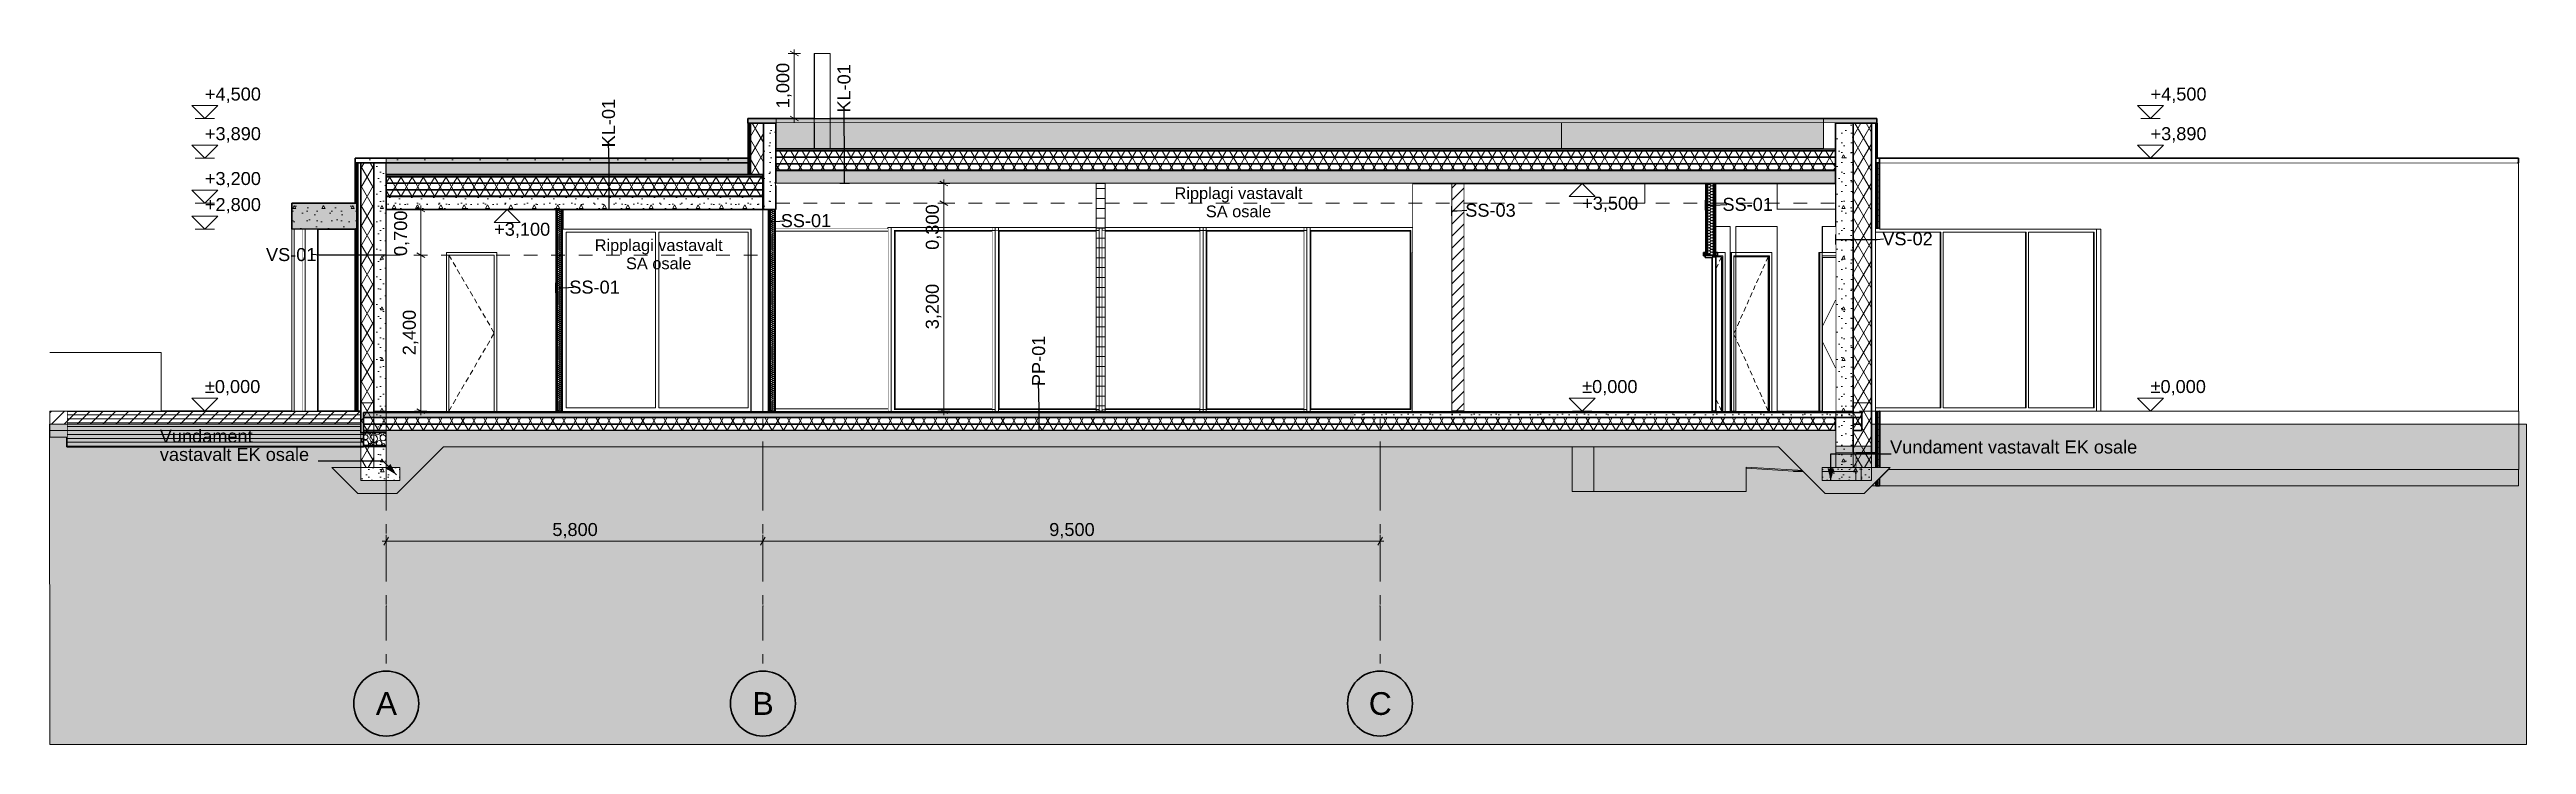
# Model space of a CAD drawing. Header units: millimetres. Extents: x -279593 to -202089, y -5129 to 14747.
# Drawn here: x -279593 to -241460, y -5129 to 5561 of the extents above; entities that cross this region are included whole.
import ezdxf

# ---------------------------------------------------------------- set-up
doc = ezdxf.new("R2010")
doc.units = ezdxf.units.MM
doc.header["$MEASUREMENT"] = 0
for name, pattern in [('Dashed', [423.333333, 211.666667, -211.666667]), ('Double Dashed', [1093.611073, 529.166651, -211.666656, 141.111112, -211.666656]), ('Wipeout_Contour', [1000, 0, -1000])]:
    doc.linetypes.add(name, pattern=pattern)
for name, color, linetype, lineweight in [('0_Pen_No__1', 7, 'Continuous', 13), ('2D Drafting - General_Pen_No__1', 7, 'Continuous', 13), ('2D Drafting - General_Pen_No__142', 8, 'Continuous', 13), ('New_0_Pen_No__1', 7, 'Continuous', 13), ('New_0_Pen_No__2', 8, 'Continuous', 15), ('New_2D Drafting - General_Pen_No__1', 7, 'Continuous', 13), ('New_2D Drafting - General_Pen_No__19', 255, 'Continuous', 0), ('New_Annotation - Label_Pen_No__1', 7, 'Continuous', 13), ('New_Annotation - Text_Pen_No__1', 7, 'Continuous', 13), ('New_ARCHICAD Doors_Pen_No__1', 7, 'Continuous', 13), ('New_ARCHICAD Doors_Pen_No__21', 7, 'Continuous', 35), ('New_ARCHICAD Windows_Pen_No__1', 7, 'Continuous', 13), ('New_Dimensioning - General_Pen_No__1', 7, 'Continuous', 13), ('New_Shell - Roof_Pen_No__21', 7, 'Continuous', 35), ('New_Shell - Roof_Pen_No__7', 7, 'Continuous', 35), ('New_Structural - Bearing_Pen_No__1', 7, 'Continuous', 13), ('New_Structural - Bearing_Pen_No__101', 252, 'Continuous', 13), ('New_Structural - Bearing_Pen_No__21', 7, 'Continuous', 35), ('New_Structural - Bearing_Pen_No__7', 7, 'Continuous', 35), ('New_Structural - Grid_Pen_No__1', 7, 'Continuous', 13), ('New_Structural - Grid_Pen_No__7', 7, 'Continuous', 35)]:
    doc.layers.add(name, color=color, linetype=linetype, lineweight=lineweight)
for name, color, linetype, lineweight, true_color in [('0_Pen_No__82', 7, 'Continuous', 20, 0xaaaaaa), ('2D Drafting - General_Pen_No__61', 7, 'Continuous', 20, 0x6a6a6a), ('New_ARCHICAD Windows_Pen_No__87', 7, 'Continuous', 20, 0x6a6a6a), ('New_Structural - Bearing_Pen_No__87', 7, 'Continuous', 20, 0x6a6a6a)]:
    doc.layers.add(name, color=color, linetype=linetype, lineweight=lineweight, true_color=true_color)
for name, color, linetype in [('New_0', 7, 'Continuous'), ('New_ARCHICAD Doors', 7, 'Continuous'), ('New_ARCHICAD Windows', 7, 'Continuous'), ('New_Dimensioning - General', 7, 'Continuous'), ('New_Shell - Roof', 7, 'Continuous'), ('New_Structural - Bearing', 7, 'Continuous')]:
    doc.layers.add(name, color=color, linetype=linetype)
doc.styles.add('GENERATED_STYLE_1', font='')
doc.styles.get('GENERATED_STYLE_1').set_extended_font_data('Arial')
doc.dimstyles.new('GENERATED_STYLE__1', dxfattribs={"dimtxt": 200, "dimasz": 95, "dimexe": 0.18, "dimexo": 0.0625, "dimgap": 0, "dimtad": 1, "dimtih": 1, "dimtoh": 1, "dimdec": 3, "dimlfac": 0.001, "dimzin": 0, "dimdsep": 46, "dimtxsty": 'GENERATED_STYLE_1', "dimblk": 'ARROWHEAD_2', "dimblk1": 'ARROWHEAD_2', "dimblk2": 'ARROWHEAD_2', "dimcen": 0.09, "dimclrd": 7, "dimclre": 7, "dimclrt": 7, "dimadec": 0, "dimazin": 0, "dimtfac": 1, "dimtdec": 4, "dimtmove": 0, "dimatfit": 3, "dimfxl": 0, "dimtolj": 1, "dimtzin": 0, "dimarcsym": 0})
doc.dimstyles.new('GENERATED_STYLE__2', dxfattribs={"dimtxt": 200, "dimasz": 95, "dimexe": 0.18, "dimexo": 0.0625, "dimgap": 0, "dimtad": 1, "dimdec": 3, "dimlfac": 0.001, "dimzin": 0, "dimdsep": 46, "dimtxsty": 'GENERATED_STYLE_1', "dimblk": 'ARROWHEAD_2', "dimblk1": 'ARROWHEAD_2', "dimblk2": 'ARROWHEAD_2', "dimcen": 0.09, "dimse1": 1, "dimse2": 1, "dimclrd": 7, "dimclre": 7, "dimclrt": 7, "dimadec": 0, "dimazin": 0, "dimtfac": 1, "dimtdec": 4, "dimtmove": 0, "dimatfit": 3, "dimfxl": 0, "dimtolj": 1, "dimtzin": 0, "dimarcsym": 0})
doc.dimstyles.new('GENERATED_STYLE__3', dxfattribs={"dimtxt": 200, "dimasz": 95, "dimexe": 0.18, "dimexo": 0.0625, "dimgap": 0, "dimtad": 1, "dimdec": 3, "dimlfac": 0.001, "dimzin": 0, "dimdsep": 46, "dimtxsty": 'GENERATED_STYLE_1', "dimblk": 'ARROWHEAD_2', "dimblk1": 'ARROWHEAD_2', "dimblk2": 'ARROWHEAD_2', "dimcen": 0.09, "dimse1": 1, "dimse2": 1, "dimclrd": 7, "dimclre": 7, "dimclrt": 7, "dimadec": 0, "dimazin": 0, "dimtfac": 1, "dimtdec": 4, "dimtmove": 2, "dimatfit": 3, "dimfxl": 0, "dimtolj": 1, "dimtzin": 0, "dimarcsym": 0})
doc.dimstyles.new('GENERATED_STYLE__4', dxfattribs={"dimtxt": 0.18, "dimasz": 152, "dimexe": 0.18, "dimexo": 0.0625, "dimgap": 0, "dimtad": 0, "dimtih": 1, "dimtoh": 1, "dimdec": 4, "dimzin": 0, "dimdsep": 46, "dimcen": 0.09, "dimadec": 0, "dimazin": 0, "dimtfac": 1, "dimtdec": 4, "dimtmove": 0, "dimatfit": 3, "dimldrblk": 'ARROWHEAD_0', "dimfxl": 0, "dimtolj": 1, "dimtzin": 0, "dimarcsym": 0})
doc.dimstyles.new('GENERATED_STYLE__5', dxfattribs={"dimtxt": 0.18, "dimasz": 182.4, "dimexe": 0.18, "dimexo": 0.0625, "dimgap": 0, "dimtad": 0, "dimtih": 1, "dimtoh": 1, "dimdec": 4, "dimzin": 0, "dimdsep": 46, "dimcen": 0.09, "dimadec": 0, "dimazin": 0, "dimtfac": 1, "dimtdec": 4, "dimtmove": 0, "dimatfit": 3, "dimldrblk": 'ARROWHEAD_5', "dimfxl": 0, "dimtolj": 1, "dimtzin": 0, "dimarcsym": 0})
pattern_1 = [(10, (0, 0), (-15.628336, 88.632695), [])]
pattern_2 = [(0, (0, 0), (0, 623.5383), [60, -300]), (0, (180, 311.8), (0, 623.5383), [60, -300]), (60, (0, 0), (-540, 311.7692), [60, -300]), (60, (360, 0), (-540, 311.7692), [60, -300]), (120, (60, 0), (540, 311.7692), [60, -300]), (120, (420, 0), (540, 311.7692), [60, -300]), (0, (0, 60), (0, 120.000005), [0, -120.000005, 0, -180.00001]), (45, (60, 60), (-84.852817, 84.852817), [0, -90.000004, 0, -150.000006])]
pattern_3 = [(45, (0, 350), (-111.36932, 111.36932), [0, -105, 0, -157.5]), (110, (350, 350), (148.00159, 53.86817), [0, -77, 0, -133])]
pattern_4 = [(60, (0, 0), (-129.90381, 75), []), (120, (0, 0), (129.90381, 75), [])]
pattern_5 = [(0, (0, 0), (0, 779.4229), [48.75, -401.25]), (0, (225, 389.7), (0, 779.4229), [48.75, -401.25]), (60, (0, 0), (-675, 389.7114), [48.75, -401.25]), (60, (450, 0), (-675, 389.7114), [48.75, -401.25]), (120, (48.75, 0), (675, 389.7114), [48.75, -401.25]), (120, (498.75, 0), (675, 389.7114), [48.75, -401.25]), (0, (0, 75), (0, 150), [0, -150, 0, -225]), (45, (75, 75), (-106.06602, 106.06602), [0, -112.5, 0, -187.5])]
pattern_6 = [(0, (0, 0), (0, 60.000002), [])]

msp = doc.modelspace()

# ---------------------------------------------------------------- texts
at = {"layer": 'New_Annotation - Label_Pen_No__1', "color": 7, "linetype": 'Continuous', "lineweight": 13, "insert": (-270986.1987, 4802.4385), "char_height": 200, "attachment_point": 6, "rotation": 89.97918685, "style": 'GENERATED_STYLE_1'}
msp.add_mtext('\\A1;{\\pqr;\\fArial|b0|i0|c0|p34;KL\\fArial|b0|i0|c0|p34;-01}', dxfattribs=at)
at = {"layer": 'New_Dimensioning - General_Pen_No__1', "color": 7, "lineweight": 13, "char_height": 200, "attachment_point": 7, "style": 'GENERATED_STYLE_1'}
for s, insert in [('\\A1;{\\pql;\\fArial|b0|i0|c0|p34;+4,500}', (-277201.287, 4740)), ('\\A1;{\\pql;\\fArial|b0|i0|c0|p34;+4,500}', (-247247.4735, 4740)), ('\\A1;{\\pql;\\fArial|b0|i0|c0|p34;+3,890}', (-277201.287, 4130)), ('\\A1;{\\pql;\\fArial|b0|i0|c0|p34;+3,890}', (-247247.4735, 4130)), ('\\A1;{\\pql;\\fArial|b0|i0|c0|p34;+3,200}', (-277201.287, 3440)), ('\\A1;{\\pql;\\fArial|b0|i0|c0|p34;+2,800}', (-277201.287, 3040)), ('\\A1;{\\pql;\\fArial|b0|i0|c0|p34;±0,000}', (-277201.287, 240))]:
    msp.add_mtext(s, dxfattribs=dict(at, insert=insert))
at = {"layer": 'New_Structural - Grid_Pen_No__1', "color": 7, "lineweight": 13, "char_height": 350, "attachment_point": 1, "style": 'GENERATED_STYLE_1'}
for s, insert in [('\\A1;{\\pql;\\pt0;\\fArial|b0|i0|c0|p34;A}', (-274570.0259, -4325)), ('\\A1;{\\pql;\\pt0;\\fArial|b0|i0|c0|p34;B}', (-268770.0259, -4325)), ('\\A1;{\\pql;\\pt0;\\fArial|b0|i0|c0|p34;C}', (-259282.8259, -4325))]:
    msp.add_mtext(s, dxfattribs=dict(at, insert=insert))

# ---------------------------------------------------------------- blocks, each defined once
blk = doc.blocks.new('*X1')
at = {"layer": 'New_Structural - Bearing_Pen_No__1', "color": 7, "linetype": 'Continuous', "lineweight": 13}
for p, q in [((-259510, -350), (-259493, -357)), ((-259493, -357), (-259476, -350)), ((-259476, -375), (-259489, -397)), ((-259476, -350), (-259468, -332)), ((-259451, -366), (-259476, -375)), ((-259468, -332), (-259469, -330)), ((-259464, -330), (-259451, -349)), ((-259451, -349), (-259426, -357)), ((-259427, -375), (-259451, -366)), ((-259414, -397), (-259427, -375)), ((-259426, -357), (-259401, -349)), ((-259401, -349), (-259388, -330)), ((-259360, -374), (-259383, -400)), ((-259375, -330), (-259379, -340)), ((-259379, -340), (-259373, -354)), ((-259373, -354), (-259359, -360)), ((-259327, -364), (-259360, -374)), ((-259359, -360), (-259344, -354)), ((-259344, -354), (-259338, -340)), ((-259338, -340), (-259342, -330)), ((-259294, -374), (-259327, -364)), ((-259318, -330), (-259318, -331)), ((-259318, -331), (-259300, -355)), ((-259300, -355), (-259273, -364)), ((-259272, -400), (-259294, -374)), ((-259273, -364), (-259245, -355)), ((-259245, -355), (-259228, -331)), ((-259212, -374), (-259229, -398)), ((-259228, -331), (-259228, -330)), ((-259220, -330), (-259222, -335)), ((-259222, -335), (-259214, -356)), ((-259214, -356), (-259193, -364)), ((-259184, -365), (-259212, -374)), ((-259193, -364), (-259173, -356)), ((-259156, -374), (-259184, -365)), ((-259173, -356), (-259165, -335)), ((-259165, -335), (-259167, -330)), ((-259138, -398), (-259156, -374)), ((-259154, -330), (-259155, -332)), ((-259155, -332), (-259147, -350)), ((-259147, -350), (-259130, -357)), ((-259130, -357), (-259112, -350)), ((-259112, -375), (-259126, -397)), ((-259112, -350), (-259105, -332)), ((-259088, -366), (-259112, -375)), ((-259105, -332), (-259105, -330)), ((-259101, -330), (-259087, -349)), ((-259063, -375), (-259088, -366)), ((-259087, -349), (-259062, -357)), ((-259050, -397), (-259063, -375)), ((-259062, -357), (-259037, -349)), ((-259037, -349), (-259024, -330)), ((-258997, -374), (-259019, -400)), ((-259012, -330), (-259016, -340)), ((-259016, -340), (-259010, -354)), ((-259010, -354), (-258995, -360)), ((-258964, -364), (-258997, -374)), ((-258995, -360), (-258980, -354)), ((-258980, -354), (-258974, -340)), ((-258974, -340), (-258978, -330)), ((-258931, -374), (-258964, -364)), ((-258954, -330), (-258954, -331)), ((-258954, -331), (-258937, -355)), ((-258937, -355), (-258909, -364)), ((-258908, -400), (-258931, -374)), ((-258909, -364), (-258881, -355)), ((-258881, -355), (-258864, -331)), ((-258848, -374), (-258865, -398)), ((-258864, -331), (-258864, -330)), ((-258856, -330), (-258858, -335)), ((-258858, -335), (-258850, -356)), ((-258850, -356), (-258830, -364)), ((-258820, -365), (-258848, -374)), ((-258830, -364), (-258810, -356)), ((-258792, -374), (-258820, -365)), ((-258810, -356), (-258801, -335)), ((-258801, -335), (-258803, -330)), ((-258775, -398), (-258792, -374)), ((-258790, -330), (-258791, -332)), ((-258791, -332), (-258784, -350)), ((-258784, -350), (-258766, -357)), ((-258766, -357), (-258748, -350)), ((-258749, -375), (-258762, -397)), ((-258724, -366), (-258749, -375)), ((-258748, -350), (-258741, -332)), ((-258741, -332), (-258742, -330)), ((-258737, -330), (-258724, -349)), ((-258724, -349), (-258699, -357)), ((-258699, -375), (-258724, -366)), ((-258699, -357), (-258674, -349)), ((-258686, -397), (-258699, -375)), ((-258674, -349), (-258660, -330)), ((-258633, -374), (-258656, -400)), ((-258648, -330), (-258652, -340)), ((-258652, -340), (-258646, -354)), ((-258646, -354), (-258631, -360)), ((-258600, -364), (-258633, -374)), ((-258631, -360), (-258617, -354)), ((-258617, -354), (-258611, -340)), ((-258611, -340), (-258614, -330)), ((-258567, -374), (-258600, -364)), ((-258590, -330), (-258590, -331)), ((-258590, -331), (-258573, -355)), ((-258573, -355), (-258545, -364)), ((-258544, -400), (-258567, -374)), ((-258545, -364), (-258517, -355)), ((-258517, -355), (-258500, -331)), ((-258484, -374), (-258502, -398)), ((-258500, -331), (-258500, -330)), ((-258492, -330), (-258495, -335)), ((-258495, -335), (-258486, -356)), ((-258486, -356), (-258466, -364)), ((-258456, -365), (-258484, -374)), ((-258466, -364), (-258446, -356)), ((-258428, -374), (-258456, -365)), ((-258446, -356), (-258437, -335)), ((-258437, -335), (-258440, -330)), ((-258411, -398), (-258428, -374)), ((-258427, -330), (-258427, -332)), ((-258427, -332), (-258420, -350)), ((-258420, -350), (-258402, -357)), ((-258402, -357), (-258385, -350)), ((-258385, -375), (-258398, -397)), ((-258385, -350), (-258377, -332)), ((-258360, -366), (-258385, -375)), ((-258377, -332), (-258378, -330)), ((-258373, -330), (-258360, -349)), ((-258360, -349), (-258335, -357)), ((-258336, -375), (-258360, -366)), ((-258323, -397), (-258336, -375)), ((-258335, -357), (-258310, -349)), ((-258310, -349), (-258296, -330)), ((-258269, -374), (-258292, -400)), ((-258284, -330), (-258288, -340)), ((-258288, -340), (-258282, -354)), ((-258282, -354), (-258267, -360)), ((-258236, -364), (-258269, -374)), ((-258267, -360), (-258253, -354)), ((-258253, -354), (-258247, -340)), ((-258247, -340), (-258251, -330)), ((-258203, -374), (-258236, -364)), ((-258226, -330), (-258226, -331)), ((-258226, -331), (-258209, -355)), ((-258209, -355), (-258181, -364)), ((-258181, -400), (-258203, -374)), ((-258181, -364), (-258154, -355)), ((-258154, -355), (-258136, -331)), ((-258121, -374), (-258138, -398)), ((-258136, -331), (-258136, -330)), ((-258129, -330), (-258131, -335)), ((-258131, -335), (-258123, -356)), ((-258123, -356), (-258102, -364)), ((-258093, -365), (-258121, -374)), ((-258102, -364), (-258082, -356)), ((-258065, -374), (-258093, -365)), ((-258082, -356), (-258074, -335)), ((-258074, -335), (-258076, -330)), ((-258047, -398), (-258065, -374)), ((-258063, -330), (-258064, -332)), ((-258064, -332), (-258056, -350)), ((-258056, -350), (-258039, -357)), ((-258039, -357), (-258021, -350)), ((-258021, -375), (-258034, -397)), ((-258021, -350), (-258013, -332)), ((-257997, -366), (-258021, -375)), ((-258013, -332), (-258014, -330)), ((-258010, -330), (-257996, -349)), ((-257972, -375), (-257997, -366)), ((-257996, -349), (-257971, -357)), ((-257959, -397), (-257972, -375)), ((-257971, -357), (-257946, -349)), ((-257946, -349), (-257933, -330)), ((-257906, -374), (-257928, -400)), ((-257921, -330), (-257924, -340)), ((-257924, -340), (-257918, -354)), ((-257918, -354), (-257904, -360)), ((-257873, -364), (-257906, -374)), ((-257904, -360), (-257889, -354)), ((-257889, -354), (-257883, -340)), ((-257883, -340), (-257887, -330)), ((-257839, -374), (-257873, -364)), ((-257863, -330), (-257863, -331)), ((-257863, -331), (-257845, -355)), ((-257845, -355), (-257818, -364)), ((-257817, -400), (-257839, -374)), ((-257818, -364), (-257790, -355)), ((-257790, -355), (-257773, -331)), ((-257757, -374), (-257774, -398)), ((-257773, -331), (-257773, -330)), ((-257765, -330), (-257767, -335)), ((-257767, -335), (-257759, -356)), ((-257759, -356), (-257739, -364)), ((-257729, -365), (-257757, -374)), ((-257739, -364), (-257718, -356)), ((-257701, -374), (-257729, -365)), ((-257718, -356), (-257710, -335)), ((-257710, -335), (-257712, -330)), ((-257684, -398), (-257701, -374)), ((-257699, -330), (-257700, -332)), ((-257700, -332), (-257693, -350)), ((-257693, -350), (-257675, -357)), ((-257675, -357), (-257657, -350)), ((-257658, -375), (-257671, -397)), ((-257633, -366), (-257658, -375)), ((-257657, -350), (-257650, -332)), ((-257650, -332), (-257651, -330)), ((-257646, -330), (-257632, -349)), ((-257608, -375), (-257633, -366)), ((-257632, -349), (-257607, -357)), ((-257595, -397), (-257608, -375)), ((-257607, -357), (-257582, -349)), ((-257582, -349), (-257569, -330)), ((-257542, -374), (-257565, -400)), ((-257557, -330), (-257561, -340)), ((-257561, -340), (-257555, -354)), ((-257555, -354), (-257540, -360)), ((-257509, -364), (-257542, -374)), ((-257540, -360), (-257525, -354)), ((-257525, -354), (-257519, -340)), ((-257519, -340), (-257523, -330)), ((-257476, -374), (-257509, -364)), ((-257499, -330), (-257499, -331)), ((-257499, -331), (-257482, -355)), ((-257482, -355), (-257454, -364)), ((-257453, -400), (-257476, -374)), ((-257454, -364), (-257426, -355)), ((-257426, -355), (-257409, -331)), ((-257393, -374), (-257411, -398)), ((-257409, -331), (-257409, -330)), ((-257401, -330), (-257404, -335)), ((-257404, -335), (-257395, -356)), ((-257395, -356), (-257375, -364)), ((-257365, -365), (-257393, -374)), ((-257375, -364), (-257355, -356)), ((-257337, -374), (-257365, -365)), ((-257355, -356), (-257346, -335)), ((-257346, -335), (-257349, -330)), ((-257320, -398), (-257337, -374)), ((-257335, -330), (-257336, -332)), ((-257336, -332), (-257329, -350)), ((-257329, -350), (-257311, -357)), ((-257311, -357), (-257293, -350)), ((-257294, -375), (-257307, -397)), ((-257269, -366), (-257294, -375)), ((-257293, -350), (-257286, -332)), ((-257286, -332), (-257287, -330)), ((-257282, -330), (-257269, -349)), ((-257269, -349), (-257244, -357)), ((-257245, -375), (-257269, -366)), ((-257231, -397), (-257245, -375)), ((-257244, -357), (-257219, -349)), ((-257219, -349), (-257205, -330)), ((-257178, -374), (-257201, -400)), ((-257193, -330), (-257197, -340)), ((-257197, -340), (-257191, -354)), ((-257191, -354), (-257176, -360)), ((-257145, -364), (-257178, -374)), ((-257176, -360), (-257162, -354)), ((-257162, -354), (-257156, -340)), ((-257156, -340), (-257160, -330)), ((-257112, -374), (-257145, -364)), ((-257135, -330), (-257135, -331)), ((-257135, -331), (-257118, -355)), ((-257118, -355), (-257090, -364)), ((-257089, -400), (-257112, -374)), ((-257090, -364), (-257062, -355)), ((-257062, -355), (-257045, -331)), ((-257030, -374), (-257047, -398)), ((-257045, -331), (-257045, -330)), ((-257038, -330), (-257040, -335)), ((-257040, -335), (-257031, -356)), ((-257031, -356), (-257011, -364)), ((-257002, -365), (-257030, -374)), ((-257011, -364), (-256991, -356)), ((-256974, -374), (-257002, -365)), ((-256991, -356), (-256983, -335)), ((-256983, -335), (-256985, -330)), ((-256956, -398), (-256974, -374)), ((-256972, -330), (-256972, -332)), ((-256972, -332), (-256965, -350)), ((-256965, -350), (-256947, -357)), ((-256947, -357), (-256930, -350)), ((-256930, -375), (-256943, -397)), ((-256930, -350), (-256922, -332)), ((-256906, -366), (-256930, -375)), ((-256922, -332), (-256923, -330)), ((-256919, -330), (-256905, -349)), ((-256881, -375), (-256906, -366)), ((-256905, -349), (-256880, -357)), ((-256868, -397), (-256881, -375)), ((-256880, -357), (-256855, -349)), ((-256855, -349), (-256842, -330)), ((-256815, -374), (-256837, -400)), ((-256829, -330), (-256833, -340)), ((-256833, -340), (-256827, -354)), ((-256827, -354), (-256813, -360)), ((-256781, -364), (-256815, -374)), ((-256813, -360), (-256798, -354)), ((-256798, -354), (-256792, -340)), ((-256792, -340), (-256796, -330)), ((-256748, -374), (-256781, -364)), ((-256772, -330), (-256772, -331)), ((-256772, -331), (-256754, -355)), ((-256754, -355), (-256727, -364)), ((-256726, -400), (-256748, -374)), ((-256727, -364), (-256699, -355)), ((-256699, -355), (-256682, -331)), ((-256666, -374), (-256683, -398)), ((-256682, -331), (-256682, -330)), ((-256674, -330), (-256676, -335)), ((-256676, -335), (-256668, -356)), ((-256668, -356), (-256648, -364)), ((-256638, -365), (-256666, -374)), ((-256648, -364), (-256627, -356)), ((-256610, -374), (-256638, -365)), ((-256627, -356), (-256619, -335)), ((-256619, -335), (-256621, -330)), ((-256592, -398), (-256610, -374)), ((-256608, -330), (-256609, -332)), ((-256609, -332), (-256601, -350)), ((-256601, -350), (-256584, -357)), ((-256584, -357), (-256566, -350)), ((-256566, -375), (-256580, -397)), ((-256566, -350), (-256559, -332)), ((-256542, -366), (-256566, -375)), ((-256559, -332), (-256559, -330)), ((-256555, -330), (-256541, -349)), ((-256517, -375), (-256542, -366)), ((-256541, -349), (-256516, -357)), ((-256504, -397), (-256517, -375)), ((-256516, -357), (-256491, -349)), ((-256491, -349), (-256478, -330)), ((-256451, -374), (-256473, -400)), ((-256466, -330), (-256470, -340)), ((-256470, -340), (-256464, -354)), ((-256464, -354), (-256449, -360)), ((-256418, -364), (-256451, -374)), ((-256449, -360), (-256434, -354)), ((-256434, -354), (-256428, -340)), ((-256428, -340), (-256432, -330)), ((-256385, -374), (-256418, -364)), ((-256408, -330), (-256408, -331)), ((-256408, -331), (-256391, -355)), ((-256391, -355), (-256363, -364)), ((-256362, -400), (-256385, -374)), ((-256363, -364), (-256335, -355)), ((-256335, -355), (-256318, -331)), ((-256302, -374), (-256320, -398)), ((-256318, -331), (-256318, -330)), ((-256310, -330), (-256312, -335)), ((-256312, -335), (-256304, -356)), ((-256304, -356), (-256284, -364)), ((-256274, -365), (-256302, -374)), ((-256284, -364), (-256264, -356)), ((-256246, -374), (-256274, -365)), ((-256264, -356), (-256255, -335)), ((-256255, -335), (-256257, -330)), ((-256229, -398), (-256246, -374)), ((-256244, -330), (-256245, -332)), ((-256245, -332), (-256238, -350)), ((-256238, -350), (-256220, -357)), ((-256220, -357), (-256202, -350)), ((-256203, -375), (-256216, -397)), ((-256178, -366), (-256203, -375)), ((-256202, -350), (-256195, -332)), ((-256195, -332), (-256196, -330)), ((-256191, -330), (-256178, -349)), ((-256178, -349), (-256153, -357)), ((-256153, -375), (-256178, -366)), ((-256153, -357), (-256128, -349)), ((-256140, -397), (-256153, -375)), ((-256128, -349), (-256114, -330)), ((-256087, -374), (-256110, -400)), ((-256102, -330), (-256106, -340)), ((-256106, -340), (-256100, -354)), ((-256100, -354), (-256085, -360)), ((-256054, -364), (-256087, -374)), ((-256085, -360), (-256071, -354)), ((-256071, -354), (-256065, -340)), ((-256065, -340), (-256069, -330)), ((-256021, -374), (-256054, -364)), ((-256044, -330), (-256044, -331)), ((-256044, -331), (-256027, -355)), ((-256027, -355), (-255999, -364)), ((-255998, -400), (-256021, -374)), ((-255999, -364), (-255971, -355)), ((-255971, -355), (-255954, -331)), ((-255938, -374), (-255956, -398)), ((-255954, -331), (-255954, -330)), ((-255946, -330), (-255949, -335)), ((-255949, -335), (-255940, -356)), ((-255940, -356), (-255920, -364)), ((-255910, -365), (-255938, -374)), ((-255920, -364), (-255900, -356)), ((-255882, -374), (-255910, -365)), ((-255900, -356), (-255892, -335)), ((-255892, -335), (-255894, -330)), ((-255865, -398), (-255882, -374)), ((-255881, -330), (-255881, -332)), ((-255881, -332), (-255874, -350)), ((-255874, -350), (-255856, -357)), ((-255856, -357), (-255839, -350)), ((-255839, -375), (-255852, -397)), ((-255839, -350), (-255831, -332)), ((-255814, -366), (-255839, -375)), ((-255831, -332), (-255832, -330)), ((-255827, -330), (-255814, -349)), ((-255814, -349), (-255789, -357)), ((-255790, -375), (-255814, -366)), ((-255777, -397), (-255790, -375)), ((-255789, -357), (-255764, -349)), ((-255764, -349), (-255750, -330)), ((-255723, -374), (-255746, -400)), ((-255738, -330), (-255742, -340)), ((-255742, -340), (-255736, -354)), ((-255736, -354), (-255722, -360)), ((-255690, -364), (-255723, -374)), ((-255722, -360), (-255707, -354)), ((-255707, -354), (-255701, -340)), ((-255701, -340), (-255705, -330)), ((-255657, -374), (-255690, -364)), ((-255680, -330), (-255680, -331)), ((-255680, -331), (-255663, -355)), ((-255663, -355), (-255635, -364)), ((-255635, -400), (-255657, -374)), ((-255635, -364), (-255608, -355)), ((-255608, -355), (-255590, -331)), ((-255575, -374), (-255592, -398)), ((-255590, -331), (-255590, -330)), ((-255583, -330), (-255585, -335)), ((-255585, -335), (-255577, -356)), ((-255577, -356), (-255556, -364)), ((-255547, -365), (-255575, -374)), ((-255556, -364), (-255536, -356)), ((-255519, -374), (-255547, -365)), ((-255536, -356), (-255528, -335)), ((-255528, -335), (-255530, -330)), ((-255501, -398), (-255519, -374)), ((-255517, -330), (-255518, -332)), ((-255518, -332), (-255510, -350)), ((-255510, -350), (-255493, -357)), ((-255493, -357), (-255475, -350)), ((-255475, -375), (-255488, -397)), ((-255475, -350), (-255468, -332)), ((-255451, -366), (-255475, -375)), ((-255468, -332), (-255468, -330)), ((-255464, -330), (-255450, -349)), ((-255426, -375), (-255451, -366)), ((-255450, -349), (-255425, -357)), ((-255413, -397), (-255426, -375)), ((-255425, -357), (-255400, -349)), ((-255400, -349), (-255387, -330)), ((-255360, -374), (-255382, -400)), ((-255375, -330), (-255379, -340)), ((-255379, -340), (-255372, -354)), ((-255372, -354), (-255358, -360)), ((-255327, -364), (-255360, -374)), ((-255358, -360), (-255343, -354)), ((-255343, -354), (-255337, -340)), ((-255337, -340), (-255341, -330)), ((-255294, -374), (-255327, -364)), ((-255317, -330), (-255317, -331)), ((-255317, -331), (-255300, -355)), ((-255300, -355), (-255272, -364)), ((-255271, -400), (-255294, -374)), ((-255272, -364), (-255244, -355)), ((-255244, -355), (-255227, -331)), ((-255211, -374), (-255228, -398)), ((-255227, -331), (-255227, -330)), ((-255219, -330), (-255221, -335)), ((-255221, -335), (-255213, -356)), ((-255213, -356), (-255193, -364)), ((-255183, -365), (-255211, -374)), ((-255193, -364), (-255172, -356)), ((-255155, -374), (-255183, -365)), ((-255172, -356), (-255164, -335)), ((-255164, -335), (-255166, -330)), ((-255138, -398), (-255155, -374)), ((-255153, -330), (-255154, -332)), ((-255154, -332), (-255147, -350)), ((-255147, -350), (-255129, -357)), ((-255129, -357), (-255111, -350)), ((-255112, -375), (-255125, -397)), ((-255087, -366), (-255112, -375)), ((-255111, -350), (-255104, -332)), ((-255104, -332), (-255105, -330)), ((-255100, -330), (-255087, -349)), ((-255087, -349), (-255062, -357)), ((-255062, -375), (-255087, -366)), ((-255062, -357), (-255036, -349)), ((-255049, -397), (-255062, -375)), ((-255036, -349), (-255023, -330)), ((-254996, -374), (-255019, -400)), ((-255011, -330), (-255015, -340)), ((-255015, -340), (-255009, -354)), ((-255009, -354), (-254994, -360)), ((-254963, -364), (-254996, -374)), ((-254994, -360), (-254980, -354)), ((-254980, -354), (-254973, -340)), ((-254973, -340), (-254977, -330)), ((-254930, -374), (-254963, -364)), ((-254953, -330), (-254953, -331)), ((-254953, -331), (-254936, -355)), ((-254936, -355), (-254908, -364)), ((-254907, -400), (-254930, -374)), ((-254908, -364), (-254880, -355)), ((-254880, -355), (-254863, -331)), ((-254847, -374), (-254865, -398)), ((-254863, -331), (-254863, -330)), ((-254855, -330), (-254858, -335)), ((-254858, -335), (-254849, -356)), ((-254849, -356), (-254829, -364)), ((-254819, -365), (-254847, -374)), ((-254829, -364), (-254809, -356)), ((-254791, -374), (-254819, -365)), ((-254809, -356), (-254800, -335)), ((-254800, -335), (-254803, -330)), ((-254774, -398), (-254791, -374)), ((-254789, -330), (-254790, -332)), ((-254790, -332), (-254783, -350)), ((-254783, -350), (-254765, -357)), ((-254765, -357), (-254747, -350)), ((-254748, -375), (-254761, -397)), ((-254723, -366), (-254748, -375)), ((-254747, -350), (-254740, -332)), ((-254740, -332), (-254741, -330)), ((-254736, -330), (-254723, -349)), ((-254723, -349), (-254698, -357)), ((-254699, -375), (-254723, -366)), ((-254686, -397), (-254699, -375)), ((-254698, -357), (-254673, -349)), ((-254673, -349), (-254659, -330)), ((-254632, -374), (-254655, -400)), ((-254647, -330), (-254651, -340)), ((-254651, -340), (-254645, -354)), ((-254645, -354), (-254630, -360)), ((-254599, -364), (-254632, -374)), ((-254630, -360), (-254616, -354)), ((-254616, -354), (-254610, -340)), ((-254610, -340), (-254614, -330)), ((-254566, -374), (-254599, -364)), ((-254589, -330), (-254589, -331)), ((-254589, -331), (-254572, -355)), ((-254572, -355), (-254544, -364)), ((-254544, -400), (-254566, -374)), ((-254544, -364), (-254517, -355)), ((-254517, -355), (-254499, -331)), ((-254484, -374), (-254501, -398)), ((-254499, -331), (-254499, -330)), ((-254492, -330), (-254494, -335)), ((-254494, -335), (-254486, -356)), ((-254486, -356), (-254465, -364)), ((-254456, -365), (-254484, -374)), ((-254465, -364), (-254445, -356)), ((-254428, -374), (-254456, -365)), ((-254445, -356), (-254437, -335)), ((-254437, -335), (-254439, -330)), ((-254410, -398), (-254428, -374)), ((-254426, -330), (-254427, -332)), ((-254427, -332), (-254419, -350)), ((-254419, -350), (-254401, -357)), ((-254401, -357), (-254384, -350)), ((-254384, -375), (-254397, -397)), ((-254384, -350), (-254376, -332)), ((-254360, -366), (-254384, -375)), ((-254376, -332), (-254377, -330)), ((-254373, -330), (-254359, -349)), ((-254335, -375), (-254360, -366)), ((-254359, -349), (-254334, -357)), ((-254322, -397), (-254335, -375)), ((-254334, -357), (-254309, -349)), ((-254309, -349), (-254296, -330)), ((-254269, -374), (-254291, -400)), ((-254283, -330), (-254287, -340)), ((-254287, -340), (-254281, -354)), ((-254281, -354), (-254267, -360)), ((-254235, -364), (-254269, -374)), ((-254267, -360), (-254252, -354)), ((-254252, -354), (-254246, -340)), ((-254246, -340), (-254250, -330)), ((-254202, -374), (-254235, -364)), ((-254226, -330), (-254226, -331)), ((-254226, -331), (-254208, -355)), ((-254208, -355), (-254181, -364)), ((-254180, -400), (-254202, -374)), ((-254181, -364), (-254153, -355)), ((-254153, -355), (-254136, -331)), ((-254120, -374), (-254137, -398)), ((-254136, -331), (-254136, -330)), ((-254128, -330), (-254130, -335)), ((-254130, -335), (-254122, -356)), ((-254122, -356), (-254102, -364)), ((-254092, -365), (-254120, -374)), ((-254102, -364), (-254081, -356)), ((-254064, -374), (-254092, -365)), ((-254081, -356), (-254073, -335)), ((-254073, -335), (-254075, -330)), ((-254047, -398), (-254064, -374)), ((-254062, -330), (-254063, -332)), ((-254063, -332), (-254055, -350)), ((-254055, -350), (-254038, -357)), ((-254038, -357), (-254020, -350)), ((-254021, -375), (-254034, -397)), ((-253996, -366), (-254021, -375)), ((-254020, -350), (-254013, -332)), ((-254013, -332), (-254013, -330)), ((-254009, -330), (-253995, -349)), ((-253971, -375), (-253996, -366)), ((-253995, -349), (-253970, -357)), ((-253958, -397), (-253971, -375)), ((-253970, -357), (-253945, -349)), ((-253945, -349), (-253932, -330)), ((-253905, -374), (-253927, -400)), ((-253920, -330), (-253924, -340)), ((-253924, -340), (-253918, -354)), ((-253918, -354), (-253903, -360)), ((-253872, -364), (-253905, -374)), ((-253903, -360), (-253888, -354)), ((-253888, -354), (-253882, -340)), ((-253882, -340), (-253886, -330)), ((-253839, -374), (-253872, -364)), ((-253862, -330), (-253862, -331)), ((-253862, -331), (-253845, -355)), ((-253845, -355), (-253817, -364)), ((-253816, -400), (-253839, -374)), ((-253817, -364), (-253789, -355)), ((-253789, -355), (-253772, -331)), ((-253756, -374), (-253774, -398)), ((-253772, -331), (-253772, -330)), ((-253764, -330), (-253766, -335)), ((-253766, -335), (-253758, -356)), ((-253758, -356), (-253738, -364)), ((-253728, -365), (-253756, -374)), ((-253738, -364), (-253718, -356)), ((-253700, -374), (-253728, -365)), ((-253718, -356), (-253709, -335)), ((-253709, -335), (-253712, -330)), ((-253683, -398), (-253700, -374)), ((-253698, -330), (-253699, -332)), ((-253699, -332), (-253692, -350)), ((-253692, -350), (-253674, -357)), ((-253674, -357), (-253656, -350)), ((-253657, -375), (-253670, -397)), ((-253632, -366), (-253657, -375)), ((-253656, -350), (-253649, -332)), ((-253649, -332), (-253650, -330)), ((-253645, -330), (-253632, -349)), ((-253632, -349), (-253607, -357)), ((-253608, -375), (-253632, -366)), ((-253594, -397), (-253608, -375)), ((-253607, -357), (-253582, -349)), ((-253582, -349), (-253568, -330)), ((-253541, -374), (-253564, -400)), ((-253556, -330), (-253560, -340)), ((-253560, -340), (-253554, -354)), ((-253554, -354), (-253539, -360)), ((-253508, -364), (-253541, -374)), ((-253539, -360), (-253525, -354)), ((-253525, -354), (-253519, -340)), ((-253519, -340), (-253523, -330)), ((-253475, -374), (-253508, -364)), ((-253498, -330), (-253498, -331)), ((-253498, -331), (-253481, -355)), ((-253481, -355), (-253453, -364)), ((-253452, -400), (-253475, -374)), ((-253453, -364), (-253425, -355)), ((-253425, -355), (-253408, -331)), ((-253393, -374), (-253410, -398)), ((-253408, -331), (-253408, -330)), ((-253401, -330), (-253403, -335)), ((-253403, -335), (-253394, -356)), ((-253394, -356), (-253374, -364)), ((-253365, -365), (-253393, -374)), ((-253374, -364), (-253354, -356)), ((-253336, -374), (-253365, -365)), ((-253354, -356), (-253346, -335)), ((-253346, -335), (-253348, -330)), ((-253319, -398), (-253336, -374)), ((-253335, -330), (-253335, -332)), ((-253335, -332), (-253328, -350)), ((-253328, -350), (-253310, -357)), ((-253310, -357), (-253293, -350)), ((-253293, -375), (-253306, -397)), ((-253293, -350), (-253285, -332)), ((-253268, -366), (-253293, -375)), ((-253285, -332), (-253286, -330)), ((-253281, -330), (-253268, -349)), ((-253268, -349), (-253243, -357)), ((-253244, -375), (-253268, -366)), ((-253231, -397), (-253244, -375)), ((-253243, -357), (-253218, -349)), ((-253218, -349), (-253204, -330)), ((-253177, -374), (-253200, -400)), ((-253192, -330), (-253196, -340)), ((-253196, -340), (-253190, -354)), ((-253190, -354), (-253176, -360)), ((-253144, -364), (-253177, -374)), ((-253176, -360), (-253161, -354)), ((-253161, -354), (-253155, -340)), ((-253155, -340), (-253159, -330)), ((-253111, -374), (-253144, -364)), ((-253134, -330), (-253134, -331)), ((-253134, -331), (-253117, -355)), ((-253117, -355), (-253089, -364)), ((-253089, -400), (-253111, -374)), ((-253089, -364), (-253062, -355)), ((-253062, -355), (-253044, -331)), ((-253029, -374), (-253046, -398)), ((-253044, -331), (-253044, -330)), ((-253037, -330), (-253039, -335)), ((-253039, -335), (-253031, -356)), ((-253031, -356), (-253010, -364)), ((-253001, -365), (-253029, -374)), ((-253010, -364), (-252990, -356)), ((-252973, -374), (-253001, -365)), ((-252990, -356), (-252982, -335)), ((-252982, -335), (-252984, -330)), ((-252955, -398), (-252973, -374)), ((-252971, -330), (-252972, -332)), ((-252972, -332), (-252964, -350)), ((-252964, -350), (-252947, -357)), ((-252947, -357), (-252929, -350)), ((-252929, -375), (-252943, -397)), ((-252929, -350), (-252922, -332)), ((-252905, -366), (-252929, -375)), ((-252922, -332), (-252922, -330)), ((-252918, -330), (-252904, -349)), ((-252880, -375), (-252905, -366)), ((-252904, -349), (-252879, -357)), ((-252867, -397), (-252880, -375)), ((-252879, -357), (-252854, -349)), ((-252854, -349), (-252841, -330)), ((-252814, -374), (-252836, -400)), ((-252829, -330), (-252833, -340)), ((-252833, -340), (-252827, -354)), ((-252827, -354), (-252812, -360)), ((-252781, -364), (-252814, -374)), ((-252812, -360), (-252797, -354)), ((-252797, -354), (-252791, -340)), ((-252791, -340), (-252795, -330)), ((-252748, -374), (-252781, -364)), ((-252771, -330), (-252771, -331)), ((-252771, -331), (-252754, -355)), ((-252754, -355), (-252726, -364)), ((-252725, -400), (-252748, -374)), ((-252726, -364), (-252698, -355)), ((-252698, -355), (-252681, -331)), ((-252665, -374), (-252682, -398)), ((-252681, -331), (-252681, -330)), ((-252673, -330), (-252675, -335)), ((-252675, -335), (-252667, -356)), ((-252667, -356), (-252647, -364)), ((-252637, -365), (-252665, -374)), ((-252647, -364), (-252627, -356)), ((-252609, -374), (-252637, -365)), ((-252627, -356), (-252618, -335)), ((-252618, -335), (-252620, -330)), ((-252592, -398), (-252609, -374)), ((-252607, -330), (-252608, -332)), ((-252608, -332), (-252601, -350)), ((-252601, -350), (-252583, -357)), ((-252583, -357), (-252565, -350)), ((-252566, -375), (-252579, -397)), ((-252541, -366), (-252566, -375)), ((-252565, -350), (-252558, -332)), ((-252558, -332), (-252559, -330)), ((-252554, -330), (-252541, -349)), ((-252541, -349), (-252516, -357)), ((-252516, -375), (-252541, -366)), ((-252516, -357), (-252491, -349)), ((-252503, -397), (-252516, -375)), ((-252491, -349), (-252477, -330)), ((-252450, -374), (-252473, -400)), ((-252465, -330), (-252469, -340)), ((-252469, -340), (-252463, -354)), ((-252463, -354), (-252448, -360)), ((-252417, -364), (-252450, -374)), ((-252448, -360), (-252434, -354)), ((-252434, -354), (-252427, -340)), ((-252427, -340), (-252431, -330)), ((-252384, -374), (-252417, -364)), ((-252407, -330), (-252407, -331)), ((-252407, -331), (-252390, -355)), ((-252390, -355), (-252362, -364)), ((-252361, -400), (-252384, -374)), ((-252362, -364), (-252334, -355)), ((-252334, -355), (-252317, -331)), ((-252301, -374), (-252319, -398)), ((-252317, -331), (-252317, -330)), ((-252309, -330), (-252312, -335)), ((-252312, -335), (-252303, -356)), ((-252303, -356), (-252283, -364)), ((-252273, -365), (-252301, -374)), ((-252283, -364), (-252263, -356)), ((-252245, -374), (-252273, -365)), ((-252263, -356), (-252254, -335)), ((-252254, -335), (-252257, -330)), ((-252228, -398), (-252245, -374)), ((-252244, -330), (-252244, -332)), ((-252244, -332), (-252237, -350)), ((-252237, -350), (-252219, -357)), ((-252219, -357), (-252201, -350)), ((-252202, -375), (-252215, -397)), ((-252177, -366), (-252202, -375)), ((-252201, -350), (-252194, -332)), ((-252194, -332), (-252195, -330)), ((-252190, -330), (-252177, -349)), ((-252177, -349), (-252152, -357)), ((-252153, -375), (-252177, -366)), ((-252140, -397), (-252153, -375)), ((-252152, -357), (-252127, -349)), ((-252127, -349), (-252113, -330)), ((-252101, -330), (-252105, -340)), ((-252105, -340), (-252099, -354)), ((-252099, -354), (-252097, -355)), ((-259502, -398), (-259510, -387)), ((-259510, -438), (-259502, -427)), ((-259502, -427), (-259502, -398)), ((-259480, -460), (-259498, -484)), ((-259498, -484), (-259498, -513)), ((-259498, -513), (-259485, -530)), ((-259489, -397), (-259485, -423)), ((-259485, -423), (-259465, -440)), ((-259453, -451), (-259480, -460)), ((-259465, -440), (-259438, -440)), ((-259425, -460), (-259453, -451)), ((-259438, -440), (-259418, -423)), ((-259408, -484), (-259425, -460)), ((-259420, -530), (-259408, -513)), ((-259418, -423), (-259414, -397)), ((-259408, -513), (-259408, -484)), ((-259394, -497), (-259402, -517)), ((-259402, -517), (-259397, -530)), ((-259373, -489), (-259394, -497)), ((-259383, -400), (-259388, -434)), ((-259388, -434), (-259374, -465)), ((-259374, -465), (-259345, -484)), ((-259353, -497), (-259373, -489)), ((-259345, -517), (-259353, -497)), ((-259350, -530), (-259345, -517)), ((-259345, -484), (-259310, -484)), ((-259327, -496), (-259335, -514)), ((-259335, -514), (-259328, -530)), ((-259310, -489), (-259327, -496)), ((-259310, -484), (-259281, -465)), ((-259292, -496), (-259310, -489)), ((-259285, -514), (-259292, -496)), ((-259291, -530), (-259285, -514)), ((-259267, -462), (-259283, -483)), ((-259283, -483), (-259283, -509)), ((-259283, -509), (-259268, -530)), ((-259281, -465), (-259267, -434)), ((-259267, -434), (-259272, -400)), ((-259242, -454), (-259267, -462)), ((-259217, -462), (-259242, -454)), ((-259229, -398), (-259229, -427)), ((-259229, -427), (-259212, -451)), ((-259202, -483), (-259217, -462)), ((-259217, -530), (-259202, -509)), ((-259212, -451), (-259184, -460)), ((-259202, -509), (-259202, -483)), ((-259190, -507), (-259196, -522)), ((-259196, -522), (-259192, -530)), ((-259175, -501), (-259190, -507)), ((-259184, -460), (-259156, -451)), ((-259160, -507), (-259175, -501)), ((-259154, -522), (-259160, -507)), ((-259158, -530), (-259154, -522)), ((-259156, -451), (-259138, -427)), ((-259138, -427), (-259138, -398)), ((-259117, -460), (-259134, -484)), ((-259134, -484), (-259134, -513)), ((-259134, -513), (-259121, -530)), ((-259126, -397), (-259121, -423)), ((-259121, -423), (-259101, -440)), ((-259089, -451), (-259117, -460)), ((-259101, -440), (-259075, -440)), ((-259061, -460), (-259089, -451)), ((-259075, -440), (-259055, -423)), ((-259044, -484), (-259061, -460)), ((-259056, -530), (-259044, -513)), ((-259055, -423), (-259050, -397)), ((-259044, -513), (-259044, -484)), ((-259030, -497), (-259038, -517)), ((-259038, -517), (-259033, -530)), ((-259010, -489), (-259030, -497)), ((-259019, -400), (-259024, -434)), ((-259024, -434), (-259010, -465)), ((-259010, -465), (-258981, -484)), ((-258990, -497), (-259010, -489)), ((-258981, -517), (-258990, -497)), ((-258986, -530), (-258981, -517)), ((-258981, -484), (-258946, -484)), ((-258964, -496), (-258971, -514)), ((-258971, -514), (-258964, -530)), ((-258946, -489), (-258964, -496)), ((-258946, -484), (-258917, -465)), ((-258928, -496), (-258946, -489)), ((-258921, -514), (-258928, -496)), ((-258928, -530), (-258921, -514)), ((-258904, -462), (-258919, -483)), ((-258919, -483), (-258919, -509)), ((-258919, -509), (-258904, -530)), ((-258917, -465), (-258903, -434)), ((-258903, -434), (-258908, -400)), ((-258879, -454), (-258904, -462)), ((-258854, -462), (-258879, -454)), ((-258865, -398), (-258865, -427)), ((-258865, -427), (-258848, -451)), ((-258838, -483), (-258854, -462)), ((-258853, -530), (-258838, -509)), ((-258848, -451), (-258820, -460)), ((-258838, -509), (-258838, -483)), ((-258826, -507), (-258832, -522)), ((-258832, -522), (-258828, -530)), ((-258811, -501), (-258826, -507)), ((-258820, -460), (-258792, -451)), ((-258797, -507), (-258811, -501)), ((-258791, -522), (-258797, -507)), ((-258794, -530), (-258791, -522)), ((-258792, -451), (-258775, -427)), ((-258775, -427), (-258775, -398)), ((-258753, -460), (-258770, -484)), ((-258770, -484), (-258770, -513)), ((-258770, -513), (-258758, -530)), ((-258762, -397), (-258757, -423)), ((-258757, -423), (-258737, -440)), ((-258725, -451), (-258753, -460)), ((-258737, -440), (-258711, -440)), ((-258697, -460), (-258725, -451)), ((-258711, -440), (-258691, -423)), ((-258680, -484), (-258697, -460)), ((-258693, -530), (-258680, -513)), ((-258691, -423), (-258686, -397)), ((-258680, -513), (-258680, -484)), ((-258666, -497), (-258675, -517)), ((-258675, -517), (-258669, -530)), ((-258646, -489), (-258666, -497)), ((-258656, -400), (-258661, -434)), ((-258661, -434), (-258646, -465)), ((-258646, -465), (-258617, -484)), ((-258626, -497), (-258646, -489)), ((-258617, -517), (-258626, -497)), ((-258623, -530), (-258617, -517)), ((-258617, -484), (-258583, -484)), ((-258600, -496), (-258607, -514)), ((-258607, -514), (-258601, -530)), ((-258582, -489), (-258600, -496)), ((-258583, -484), (-258554, -465)), ((-258565, -496), (-258582, -489)), ((-258557, -514), (-258565, -496)), ((-258564, -530), (-258557, -514)), ((-258540, -462), (-258555, -483)), ((-258555, -483), (-258555, -509)), ((-258555, -509), (-258540, -530)), ((-258554, -465), (-258539, -434)), ((-258539, -434), (-258544, -400)), ((-258515, -454), (-258540, -462)), ((-258490, -462), (-258515, -454)), ((-258502, -398), (-258502, -427)), ((-258502, -427), (-258484, -451)), ((-258474, -483), (-258490, -462)), ((-258489, -530), (-258474, -509)), ((-258484, -451), (-258456, -460)), ((-258474, -509), (-258474, -483)), ((-258462, -507), (-258468, -522)), ((-258468, -522), (-258465, -530)), ((-258447, -501), (-258462, -507)), ((-258456, -460), (-258428, -451)), ((-258433, -507), (-258447, -501)), ((-258427, -522), (-258433, -507)), ((-258430, -530), (-258427, -522)), ((-258428, -451), (-258411, -427)), ((-258411, -427), (-258411, -398)), ((-258389, -460), (-258406, -484)), ((-258406, -484), (-258406, -513)), ((-258406, -513), (-258394, -530)), ((-258398, -397), (-258394, -423)), ((-258394, -423), (-258373, -440)), ((-258361, -451), (-258389, -460)), ((-258373, -440), (-258347, -440)), ((-258334, -460), (-258361, -451)), ((-258347, -440), (-258327, -423)), ((-258316, -484), (-258334, -460)), ((-258329, -530), (-258316, -513)), ((-258327, -423), (-258323, -397)), ((-258316, -513), (-258316, -484)), ((-258303, -497), (-258311, -517)), ((-258311, -517), (-258306, -530)), ((-258282, -489), (-258303, -497)), ((-258292, -400), (-258297, -434)), ((-258297, -434), (-258283, -465)), ((-258283, -465), (-258254, -484)), ((-258262, -497), (-258282, -489)), ((-258254, -517), (-258262, -497)), ((-258259, -530), (-258254, -517)), ((-258254, -484), (-258219, -484)), ((-258236, -496), (-258244, -514)), ((-258244, -514), (-258237, -530)), ((-258219, -489), (-258236, -496)), ((-258219, -484), (-258190, -465)), ((-258201, -496), (-258219, -489)), ((-258193, -514), (-258201, -496)), ((-258200, -530), (-258193, -514)), ((-258176, -462), (-258192, -483)), ((-258192, -483), (-258192, -509)), ((-258192, -509), (-258177, -530)), ((-258190, -465), (-258176, -434)), ((-258176, -434), (-258181, -400)), ((-258151, -454), (-258176, -462)), ((-258126, -462), (-258151, -454)), ((-258138, -398), (-258138, -427)), ((-258138, -427), (-258121, -451)), ((-258111, -483), (-258126, -462)), ((-258126, -530), (-258111, -509)), ((-258121, -451), (-258093, -460)), ((-258111, -509), (-258111, -483)), ((-258098, -507), (-258104, -522)), ((-258104, -522), (-258101, -530)), ((-258084, -501), (-258098, -507)), ((-258093, -460), (-258065, -451)), ((-258069, -507), (-258084, -501)), ((-258063, -522), (-258069, -507)), ((-258067, -530), (-258063, -522)), ((-258065, -451), (-258047, -427)), ((-258047, -427), (-258047, -398)), ((-258025, -460), (-258043, -484)), ((-258043, -484), (-258043, -513)), ((-258043, -513), (-258030, -530)), ((-258034, -397), (-258030, -423)), ((-258030, -423), (-258010, -440)), ((-257998, -451), (-258025, -460)), ((-258010, -440), (-257984, -440)), ((-257970, -460), (-257998, -451)), ((-257984, -440), (-257963, -423)), ((-257953, -484), (-257970, -460)), ((-257965, -530), (-257953, -513)), ((-257963, -423), (-257959, -397)), ((-257953, -513), (-257953, -484)), ((-257939, -497), (-257947, -517)), ((-257947, -517), (-257942, -530)), ((-257919, -489), (-257939, -497)), ((-257928, -400), (-257933, -434)), ((-257933, -434), (-257919, -465)), ((-257919, -465), (-257890, -484)), ((-257898, -497), (-257919, -489)), ((-257890, -517), (-257898, -497)), ((-257895, -530), (-257890, -517)), ((-257890, -484), (-257855, -484)), ((-257873, -496), (-257880, -514)), ((-257880, -514), (-257873, -530)), ((-257855, -489), (-257873, -496)), ((-257855, -484), (-257826, -465)), ((-257837, -496), (-257855, -489)), ((-257830, -514), (-257837, -496)), ((-257836, -530), (-257830, -514)), ((-257812, -462), (-257828, -483)), ((-257828, -483), (-257828, -509)), ((-257828, -509), (-257813, -530)), ((-257826, -465), (-257812, -434)), ((-257812, -434), (-257817, -400)), ((-257787, -454), (-257812, -462)), ((-257762, -462), (-257787, -454)), ((-257774, -398), (-257774, -427)), ((-257774, -427), (-257757, -451)), ((-257747, -483), (-257762, -462)), ((-257762, -530), (-257747, -509)), ((-257757, -451), (-257729, -460)), ((-257747, -509), (-257747, -483)), ((-257735, -507), (-257741, -522)), ((-257741, -522), (-257737, -530)), ((-257720, -501), (-257735, -507)), ((-257729, -460), (-257701, -451)), ((-257705, -507), (-257720, -501)), ((-257699, -522), (-257705, -507)), ((-257703, -530), (-257699, -522)), ((-257701, -451), (-257684, -427)), ((-257684, -427), (-257684, -398)), ((-257662, -460), (-257679, -484)), ((-257679, -484), (-257679, -513)), ((-257679, -513), (-257667, -530)), ((-257671, -397), (-257666, -423)), ((-257666, -423), (-257646, -440)), ((-257634, -451), (-257662, -460)), ((-257646, -440), (-257620, -440)), ((-257606, -460), (-257634, -451)), ((-257620, -440), (-257600, -423)), ((-257589, -484), (-257606, -460)), ((-257601, -530), (-257589, -513)), ((-257600, -423), (-257595, -397)), ((-257589, -513), (-257589, -484)), ((-257575, -497), (-257584, -517)), ((-257584, -517), (-257578, -530)), ((-257555, -489), (-257575, -497)), ((-257565, -400), (-257569, -434)), ((-257569, -434), (-257555, -465)), ((-257555, -465), (-257526, -484)), ((-257535, -497), (-257555, -489)), ((-257526, -517), (-257535, -497)), ((-257532, -530), (-257526, -517)), ((-257526, -484), (-257492, -484)), ((-257509, -496), (-257516, -514)), ((-257516, -514), (-257510, -530)), ((-257491, -489), (-257509, -496)), ((-257492, -484), (-257463, -465)), ((-257473, -496), (-257491, -489)), ((-257466, -514), (-257473, -496)), ((-257473, -530), (-257466, -514)), ((-257449, -462), (-257464, -483)), ((-257464, -483), (-257464, -509)), ((-257464, -509), (-257449, -530)), ((-257463, -465), (-257448, -434)), ((-257448, -434), (-257453, -400)), ((-257424, -454), (-257449, -462)), ((-257399, -462), (-257424, -454)), ((-257411, -398), (-257411, -427)), ((-257411, -427), (-257393, -451)), ((-257383, -483), (-257399, -462)), ((-257398, -530), (-257383, -509)), ((-257393, -451), (-257365, -460)), ((-257383, -509), (-257383, -483)), ((-257371, -507), (-257377, -522)), ((-257377, -522), (-257374, -530)), ((-257356, -501), (-257371, -507)), ((-257365, -460), (-257337, -451)), ((-257342, -507), (-257356, -501)), ((-257336, -522), (-257342, -507)), ((-257339, -530), (-257336, -522)), ((-257337, -451), (-257320, -427)), ((-257320, -427), (-257320, -398)), ((-257298, -460), (-257315, -484)), ((-257315, -484), (-257315, -513)), ((-257315, -513), (-257303, -530)), ((-257307, -397), (-257302, -423)), ((-257302, -423), (-257282, -440)), ((-257270, -451), (-257298, -460)), ((-257282, -440), (-257256, -440)), ((-257242, -460), (-257270, -451)), ((-257256, -440), (-257236, -423)), ((-257225, -484), (-257242, -460)), ((-257238, -530), (-257225, -513)), ((-257236, -423), (-257231, -397)), ((-257225, -513), (-257225, -484)), ((-257211, -497), (-257220, -517)), ((-257220, -517), (-257215, -530)), ((-257191, -489), (-257211, -497)), ((-257201, -400), (-257206, -434)), ((-257206, -434), (-257191, -465)), ((-257191, -465), (-257162, -484)), ((-257171, -497), (-257191, -489)), ((-257163, -517), (-257171, -497)), ((-257168, -530), (-257163, -517)), ((-257162, -484), (-257128, -484)), ((-257145, -496), (-257152, -514)), ((-257152, -514), (-257146, -530)), ((-257127, -489), (-257145, -496)), ((-257128, -484), (-257099, -465)), ((-257110, -496), (-257127, -489)), ((-257102, -514), (-257110, -496)), ((-257109, -530), (-257102, -514)), ((-257085, -462), (-257101, -483)), ((-257101, -483), (-257101, -509)), ((-257101, -509), (-257085, -530)), ((-257099, -465), (-257085, -434)), ((-257085, -434), (-257089, -400)), ((-257060, -454), (-257085, -462)), ((-257035, -462), (-257060, -454)), ((-257047, -398), (-257047, -427)), ((-257047, -427), (-257030, -451)), ((-257020, -483), (-257035, -462)), ((-257035, -530), (-257020, -509)), ((-257030, -451), (-257002, -460)), ((-257020, -509), (-257020, -483)), ((-257007, -507), (-257013, -522)), ((-257013, -522), (-257010, -530)), ((-256993, -501), (-257007, -507)), ((-257002, -460), (-256974, -451)), ((-256978, -507), (-256993, -501)), ((-256972, -522), (-256978, -507)), ((-256975, -530), (-256972, -522)), ((-256974, -451), (-256956, -427)), ((-256956, -427), (-256956, -398)), ((-256934, -460), (-256952, -484)), ((-256952, -484), (-256952, -513)), ((-256952, -513), (-256939, -530)), ((-256943, -397), (-256939, -423)), ((-256939, -423), (-256919, -440)), ((-256907, -451), (-256934, -460)), ((-256919, -440), (-256892, -440)), ((-256879, -460), (-256907, -451)), ((-256892, -440), (-256872, -423)), ((-256862, -484), (-256879, -460)), ((-256874, -530), (-256862, -513)), ((-256872, -423), (-256868, -397)), ((-256862, -513), (-256862, -484)), ((-256848, -497), (-256856, -517)), ((-256856, -517), (-256851, -530)), ((-256828, -489), (-256848, -497)), ((-256837, -400), (-256842, -434)), ((-256842, -434), (-256828, -465)), ((-256828, -465), (-256799, -484)), ((-256807, -497), (-256828, -489)), ((-256799, -517), (-256807, -497)), ((-256804, -530), (-256799, -517)), ((-256799, -484), (-256764, -484)), ((-256781, -496), (-256789, -514)), ((-256789, -514), (-256782, -530)), ((-256764, -489), (-256781, -496)), ((-256764, -484), (-256735, -465)), ((-256746, -496), (-256764, -489)), ((-256739, -514), (-256746, -496)), ((-256745, -530), (-256739, -514)), ((-256721, -462), (-256737, -483)), ((-256737, -483), (-256737, -509)), ((-256737, -509), (-256722, -530)), ((-256735, -465), (-256721, -434)), ((-256721, -434), (-256726, -400)), ((-256696, -454), (-256721, -462)), ((-256671, -462), (-256696, -454)), ((-256683, -398), (-256683, -427)), ((-256683, -427), (-256666, -451)), ((-256656, -483), (-256671, -462)), ((-256671, -530), (-256656, -509)), ((-256666, -451), (-256638, -460)), ((-256656, -509), (-256656, -483)), ((-256644, -507), (-256650, -522)), ((-256650, -522), (-256646, -530)), ((-256629, -501), (-256644, -507)), ((-256638, -460), (-256610, -451)), ((-256614, -507), (-256629, -501)), ((-256608, -522), (-256614, -507)), ((-256612, -530), (-256608, -522)), ((-256610, -451), (-256592, -427)), ((-256592, -427), (-256592, -398)), ((-256571, -460), (-256588, -484)), ((-256588, -484), (-256588, -513)), ((-256588, -513), (-256575, -530)), ((-256580, -397), (-256575, -423)), ((-256575, -423), (-256555, -440)), ((-256543, -451), (-256571, -460)), ((-256555, -440), (-256529, -440)), ((-256515, -460), (-256543, -451)), ((-256529, -440), (-256509, -423)), ((-256498, -484), (-256515, -460)), ((-256510, -530), (-256498, -513)), ((-256509, -423), (-256504, -397)), ((-256498, -513), (-256498, -484)), ((-256484, -497), (-256492, -517)), ((-256492, -517), (-256487, -530)), ((-256464, -489), (-256484, -497)), ((-256473, -400), (-256478, -434)), ((-256478, -434), (-256464, -465)), ((-256464, -465), (-256435, -484)), ((-256444, -497), (-256464, -489)), ((-256435, -517), (-256444, -497)), ((-256440, -530), (-256435, -517)), ((-256435, -484), (-256400, -484)), ((-256418, -496), (-256425, -514)), ((-256425, -514), (-256418, -530)), ((-256400, -489), (-256418, -496)), ((-256400, -484), (-256371, -465)), ((-256382, -496), (-256400, -489)), ((-256375, -514), (-256382, -496)), ((-256382, -530), (-256375, -514)), ((-256358, -462), (-256373, -483)), ((-256373, -483), (-256373, -509)), ((-256373, -509), (-256358, -530)), ((-256371, -465), (-256357, -434)), ((-256357, -434), (-256362, -400)), ((-256333, -454), (-256358, -462)), ((-256308, -462), (-256333, -454)), ((-256320, -398), (-256320, -427)), ((-256320, -427), (-256302, -451)), ((-256292, -483), (-256308, -462)), ((-256307, -530), (-256292, -509)), ((-256302, -451), (-256274, -460)), ((-256292, -509), (-256292, -483)), ((-256280, -507), (-256286, -522)), ((-256286, -522), (-256282, -530)), ((-256265, -501), (-256280, -507)), ((-256274, -460), (-256246, -451)), ((-256251, -507), (-256265, -501)), ((-256245, -522), (-256251, -507)), ((-256248, -530), (-256245, -522)), ((-256246, -451), (-256229, -427)), ((-256229, -427), (-256229, -398)), ((-256207, -460), (-256224, -484)), ((-256224, -484), (-256224, -513)), ((-256224, -513), (-256212, -530)), ((-256216, -397), (-256211, -423)), ((-256211, -423), (-256191, -440)), ((-256179, -451), (-256207, -460)), ((-256191, -440), (-256165, -440)), ((-256151, -460), (-256179, -451)), ((-256165, -440), (-256145, -423)), ((-256134, -484), (-256151, -460)), ((-256147, -530), (-256134, -513)), ((-256145, -423), (-256140, -397)), ((-256134, -513), (-256134, -484)), ((-256120, -497), (-256129, -517)), ((-256129, -517), (-256123, -530)), ((-256100, -489), (-256120, -497)), ((-256110, -400), (-256115, -434)), ((-256115, -434), (-256100, -465)), ((-256100, -465), (-256071, -484)), ((-256080, -497), (-256100, -489)), ((-256072, -517), (-256080, -497)), ((-256077, -530), (-256072, -517)), ((-256071, -484), (-256037, -484)), ((-256054, -496), (-256061, -514)), ((-256061, -514), (-256055, -530)), ((-256036, -489), (-256054, -496)), ((-256037, -484), (-256008, -465)), ((-256019, -496), (-256036, -489)), ((-256011, -514), (-256019, -496)), ((-256018, -530), (-256011, -514)), ((-255994, -462), (-256009, -483)), ((-256009, -483), (-256009, -509)), ((-256009, -509), (-255994, -530)), ((-256008, -465), (-255993, -434)), ((-255993, -434), (-255998, -400)), ((-255969, -454), (-255994, -462)), ((-255944, -462), (-255969, -454)), ((-255956, -398), (-255956, -427)), ((-255956, -427), (-255938, -451)), ((-255928, -483), (-255944, -462)), ((-255944, -530), (-255928, -509)), ((-255938, -451), (-255910, -460)), ((-255928, -509), (-255928, -483)), ((-255916, -507), (-255922, -522)), ((-255922, -522), (-255919, -530)), ((-255902, -501), (-255916, -507)), ((-255910, -460), (-255882, -451)), ((-255887, -507), (-255902, -501)), ((-255881, -522), (-255887, -507)), ((-255884, -530), (-255881, -522)), ((-255882, -451), (-255865, -427)), ((-255865, -427), (-255865, -398)), ((-255843, -460), (-255860, -484)), ((-255860, -484), (-255860, -513)), ((-255860, -513), (-255848, -530)), ((-255852, -397), (-255848, -423)), ((-255848, -423), (-255828, -440)), ((-255815, -451), (-255843, -460)), ((-255828, -440), (-255801, -440)), ((-255788, -460), (-255815, -451)), ((-255801, -440), (-255781, -423)), ((-255770, -484), (-255788, -460)), ((-255783, -530), (-255770, -513)), ((-255781, -423), (-255777, -397)), ((-255770, -513), (-255770, -484)), ((-255757, -497), (-255765, -517)), ((-255765, -517), (-255760, -530)), ((-255736, -489), (-255757, -497)), ((-255746, -400), (-255751, -434)), ((-255751, -434), (-255737, -465)), ((-255737, -465), (-255708, -484)), ((-255716, -497), (-255736, -489)), ((-255708, -517), (-255716, -497)), ((-255713, -530), (-255708, -517)), ((-255708, -484), (-255673, -484)), ((-255690, -496), (-255698, -514)), ((-255698, -514), (-255691, -530)), ((-255673, -489), (-255690, -496)), ((-255673, -484), (-255644, -465)), ((-255655, -496), (-255673, -489)), ((-255648, -514), (-255655, -496)), ((-255654, -530), (-255648, -514)), ((-255630, -462), (-255646, -483)), ((-255646, -483), (-255646, -509)), ((-255646, -509), (-255631, -530)), ((-255644, -465), (-255630, -434)), ((-255630, -434), (-255635, -400)), ((-255605, -454), (-255630, -462)), ((-255580, -462), (-255605, -454)), ((-255592, -398), (-255592, -427)), ((-255592, -427), (-255575, -451)), ((-255565, -483), (-255580, -462)), ((-255580, -530), (-255565, -509)), ((-255575, -451), (-255547, -460)), ((-255565, -509), (-255565, -483)), ((-255552, -507), (-255559, -522)), ((-255559, -522), (-255555, -530)), ((-255538, -501), (-255552, -507)), ((-255547, -460), (-255519, -451)), ((-255523, -507), (-255538, -501)), ((-255517, -522), (-255523, -507)), ((-255521, -530), (-255517, -522)), ((-255519, -451), (-255501, -427)), ((-255501, -427), (-255501, -398)), ((-255480, -460), (-255497, -484)), ((-255497, -484), (-255497, -513)), ((-255497, -513), (-255484, -530)), ((-255488, -397), (-255484, -423)), ((-255484, -423), (-255464, -440)), ((-255452, -451), (-255480, -460)), ((-255464, -440), (-255438, -440)), ((-255424, -460), (-255452, -451)), ((-255438, -440), (-255417, -423)), ((-255407, -484), (-255424, -460)), ((-255419, -530), (-255407, -513)), ((-255417, -423), (-255413, -397)), ((-255407, -513), (-255407, -484)), ((-255393, -497), (-255401, -517)), ((-255401, -517), (-255396, -530)), ((-255373, -489), (-255393, -497)), ((-255382, -400), (-255387, -434)), ((-255387, -434), (-255373, -465)), ((-255373, -465), (-255344, -484)), ((-255352, -497), (-255373, -489)), ((-255344, -517), (-255352, -497)), ((-255349, -530), (-255344, -517)), ((-255344, -484), (-255309, -484)), ((-255327, -496), (-255334, -514)), ((-255334, -514), (-255327, -530)), ((-255309, -489), (-255327, -496)), ((-255309, -484), (-255280, -465)), ((-255291, -496), (-255309, -489)), ((-255284, -514), (-255291, -496)), ((-255290, -530), (-255284, -514)), ((-255267, -462), (-255282, -483)), ((-255282, -483), (-255282, -509)), ((-255282, -509), (-255267, -530)), ((-255280, -465), (-255266, -434)), ((-255266, -434), (-255271, -400)), ((-255242, -454), (-255267, -462)), ((-255216, -462), (-255242, -454)), ((-255228, -398), (-255228, -427)), ((-255228, -427), (-255211, -451)), ((-255201, -483), (-255216, -462)), ((-255216, -530), (-255201, -509)), ((-255211, -451), (-255183, -460)), ((-255201, -509), (-255201, -483)), ((-255189, -507), (-255195, -522)), ((-255195, -522), (-255191, -530)), ((-255174, -501), (-255189, -507)), ((-255183, -460), (-255155, -451)), ((-255160, -507), (-255174, -501)), ((-255153, -522), (-255160, -507)), ((-255157, -530), (-255153, -522)), ((-255155, -451), (-255138, -427)), ((-255138, -427), (-255138, -398)), ((-255116, -460), (-255133, -484)), ((-255133, -484), (-255133, -513)), ((-255133, -513), (-255121, -530)), ((-255125, -397), (-255120, -423)), ((-255120, -423), (-255100, -440)), ((-255088, -451), (-255116, -460)), ((-255100, -440), (-255074, -440)), ((-255060, -460), (-255088, -451)), ((-255074, -440), (-255054, -423)), ((-255043, -484), (-255060, -460)), ((-255055, -530), (-255043, -513)), ((-255054, -423), (-255049, -397)), ((-255043, -513), (-255043, -484)), ((-255029, -497), (-255038, -517)), ((-255038, -517), (-255032, -530)), ((-255009, -489), (-255029, -497)), ((-255019, -400), (-255023, -434)), ((-255023, -434), (-255009, -465)), ((-255009, -465), (-254980, -484)), ((-254989, -497), (-255009, -489)), ((-254980, -517), (-254989, -497)), ((-254986, -530), (-254980, -517)), ((-254980, -484), (-254946, -484)), ((-254963, -496), (-254970, -514)), ((-254970, -514), (-254964, -530)), ((-254945, -489), (-254963, -496)), ((-254946, -484), (-254917, -465)), ((-254927, -496), (-254945, -489)), ((-254920, -514), (-254927, -496)), ((-254927, -530), (-254920, -514)), ((-254903, -462), (-254918, -483)), ((-254918, -483), (-254918, -509)), ((-254918, -509), (-254903, -530)), ((-254917, -465), (-254902, -434)), ((-254902, -434), (-254907, -400)), ((-254878, -454), (-254903, -462)), ((-254853, -462), (-254878, -454)), ((-254865, -398), (-254865, -427)), ((-254865, -427), (-254847, -451)), ((-254837, -483), (-254853, -462)), ((-254852, -530), (-254837, -509)), ((-254847, -451), (-254819, -460)), ((-254837, -509), (-254837, -483)), ((-254825, -507), (-254831, -522)), ((-254831, -522), (-254828, -530)), ((-254810, -501), (-254825, -507)), ((-254819, -460), (-254791, -451)), ((-254796, -507), (-254810, -501)), ((-254790, -522), (-254796, -507)), ((-254793, -530), (-254790, -522)), ((-254791, -451), (-254774, -427)), ((-254774, -427), (-254774, -398)), ((-254752, -460), (-254769, -484)), ((-254769, -484), (-254769, -513)), ((-254769, -513), (-254757, -530)), ((-254761, -397), (-254757, -423)), ((-254757, -423), (-254736, -440)), ((-254724, -451), (-254752, -460)), ((-254736, -440), (-254710, -440)), ((-254697, -460), (-254724, -451)), ((-254710, -440), (-254690, -423)), ((-254679, -484), (-254697, -460)), ((-254692, -530), (-254679, -513)), ((-254690, -423), (-254686, -397)), ((-254679, -513), (-254679, -484)), ((-254666, -497), (-254674, -517)), ((-254674, -517), (-254669, -530)), ((-254645, -489), (-254666, -497)), ((-254655, -400), (-254660, -434)), ((-254660, -434), (-254645, -465)), ((-254645, -465), (-254616, -484)), ((-254625, -497), (-254645, -489)), ((-254617, -517), (-254625, -497)), ((-254622, -530), (-254617, -517)), ((-254616, -484), (-254582, -484)), ((-254599, -496), (-254607, -514)), ((-254607, -514), (-254600, -530)), ((-254581, -489), (-254599, -496)), ((-254582, -484), (-254553, -465)), ((-254564, -496), (-254581, -489)), ((-254556, -514), (-254564, -496)), ((-254563, -530), (-254556, -514)), ((-254539, -462), (-254555, -483)), ((-254555, -483), (-254555, -509)), ((-254555, -509), (-254539, -530)), ((-254553, -465), (-254539, -434)), ((-254539, -434), (-254544, -400)), ((-254514, -454), (-254539, -462)), ((-254489, -462), (-254514, -454)), ((-254501, -398), (-254501, -427)), ((-254501, -427), (-254484, -451)), ((-254474, -483), (-254489, -462)), ((-254489, -530), (-254474, -509)), ((-254484, -451), (-254456, -460)), ((-254474, -509), (-254474, -483)), ((-254461, -507), (-254467, -522)), ((-254467, -522), (-254464, -530)), ((-254447, -501), (-254461, -507)), ((-254456, -460), (-254428, -451)), ((-254432, -507), (-254447, -501)), ((-254426, -522), (-254432, -507)), ((-254430, -530), (-254426, -522)), ((-254428, -451), (-254410, -427)), ((-254410, -427), (-254410, -398)), ((-254388, -460), (-254406, -484)), ((-254406, -484), (-254406, -513)), ((-254406, -513), (-254393, -530)), ((-254397, -397), (-254393, -423)), ((-254393, -423), (-254373, -440)), ((-254361, -451), (-254388, -460)), ((-254373, -440), (-254346, -440)), ((-254333, -460), (-254361, -451)), ((-254346, -440), (-254326, -423)), ((-254316, -484), (-254333, -460)), ((-254328, -530), (-254316, -513)), ((-254326, -423), (-254322, -397)), ((-254316, -513), (-254316, -484)), ((-254302, -497), (-254310, -517)), ((-254310, -517), (-254305, -530)), ((-254282, -489), (-254302, -497)), ((-254291, -400), (-254296, -434)), ((-254296, -434), (-254282, -465)), ((-254282, -465), (-254253, -484)), ((-254261, -497), (-254282, -489)), ((-254253, -517), (-254261, -497)), ((-254258, -530), (-254253, -517)), ((-254253, -484), (-254218, -484)), ((-254235, -496), (-254243, -514)), ((-254243, -514), (-254236, -530)), ((-254218, -489), (-254235, -496)), ((-254218, -484), (-254189, -465)), ((-254200, -496), (-254218, -489)), ((-254193, -514), (-254200, -496)), ((-254199, -530), (-254193, -514)), ((-254175, -462), (-254191, -483)), ((-254191, -483), (-254191, -509)), ((-254191, -509), (-254176, -530)), ((-254189, -465), (-254175, -434)), ((-254175, -434), (-254180, -400)), ((-254150, -454), (-254175, -462)), ((-254125, -462), (-254150, -454)), ((-254137, -398), (-254137, -427)), ((-254137, -427), (-254120, -451)), ((-254110, -483), (-254125, -462)), ((-254125, -530), (-254110, -509)), ((-254120, -451), (-254092, -460)), ((-254110, -509), (-254110, -483)), ((-254098, -507), (-254104, -522)), ((-254104, -522), (-254100, -530)), ((-254083, -501), (-254098, -507)), ((-254092, -460), (-254064, -451)), ((-254068, -507), (-254083, -501)), ((-254062, -522), (-254068, -507)), ((-254066, -530), (-254062, -522)), ((-254064, -451), (-254047, -427)), ((-254047, -427), (-254047, -398)), ((-254025, -460), (-254042, -484)), ((-254042, -484), (-254042, -513)), ((-254042, -513), (-254029, -530)), ((-254034, -397), (-254029, -423)), ((-254029, -423), (-254009, -440)), ((-253997, -451), (-254025, -460)), ((-254009, -440), (-253983, -440)), ((-253969, -460), (-253997, -451)), ((-253983, -440), (-253963, -423)), ((-253952, -484), (-253969, -460)), ((-253964, -530), (-253952, -513)), ((-253963, -423), (-253958, -397)), ((-253952, -513), (-253952, -484)), ((-253938, -497), (-253946, -517)), ((-253946, -517), (-253941, -530)), ((-253918, -489), (-253938, -497)), ((-253927, -400), (-253932, -434)), ((-253932, -434), (-253918, -465)), ((-253918, -465), (-253889, -484)), ((-253898, -497), (-253918, -489)), ((-253889, -517), (-253898, -497)), ((-253895, -530), (-253889, -517)), ((-253889, -484), (-253855, -484)), ((-253872, -496), (-253879, -514)), ((-253879, -514), (-253872, -530)), ((-253854, -489), (-253872, -496)), ((-253855, -484), (-253826, -465)), ((-253836, -496), (-253854, -489)), ((-253829, -514), (-253836, -496)), ((-253836, -530), (-253829, -514)), ((-253812, -462), (-253827, -483)), ((-253827, -483), (-253827, -509)), ((-253827, -509), (-253812, -530)), ((-253826, -465), (-253811, -434)), ((-253811, -434), (-253816, -400)), ((-253787, -454), (-253812, -462)), ((-253762, -462), (-253787, -454)), ((-253774, -398), (-253774, -427)), ((-253774, -427), (-253756, -451)), ((-253746, -483), (-253762, -462)), ((-253761, -530), (-253746, -509)), ((-253756, -451), (-253728, -460)), ((-253746, -509), (-253746, -483)), ((-253734, -507), (-253740, -522)), ((-253740, -522), (-253736, -530)), ((-253719, -501), (-253734, -507)), ((-253728, -460), (-253700, -451)), ((-253705, -507), (-253719, -501)), ((-253699, -522), (-253705, -507)), ((-253702, -530), (-253699, -522)), ((-253700, -451), (-253683, -427)), ((-253683, -427), (-253683, -398)), ((-253661, -460), (-253678, -484)), ((-253678, -484), (-253678, -513)), ((-253678, -513), (-253666, -530)), ((-253670, -397), (-253665, -423)), ((-253665, -423), (-253645, -440)), ((-253633, -451), (-253661, -460)), ((-253645, -440), (-253619, -440)), ((-253605, -460), (-253633, -451)), ((-253619, -440), (-253599, -423)), ((-253588, -484), (-253605, -460)), ((-253601, -530), (-253588, -513)), ((-253599, -423), (-253594, -397)), ((-253588, -513), (-253588, -484)), ((-253574, -497), (-253583, -517)), ((-253583, -517), (-253578, -530)), ((-253554, -489), (-253574, -497)), ((-253564, -400), (-253569, -434)), ((-253569, -434), (-253554, -465)), ((-253554, -465), (-253525, -484)), ((-253534, -497), (-253554, -489)), ((-253526, -517), (-253534, -497)), ((-253531, -530), (-253526, -517)), ((-253525, -484), (-253491, -484)), ((-253508, -496), (-253515, -514)), ((-253515, -514), (-253509, -530)), ((-253490, -489), (-253508, -496)), ((-253491, -484), (-253462, -465)), ((-253473, -496), (-253490, -489)), ((-253465, -514), (-253473, -496)), ((-253472, -530), (-253465, -514)), ((-253448, -462), (-253463, -483)), ((-253463, -483), (-253463, -509)), ((-253463, -509), (-253448, -530)), ((-253462, -465), (-253447, -434)), ((-253447, -434), (-253452, -400)), ((-253423, -454), (-253448, -462)), ((-253398, -462), (-253423, -454)), ((-253410, -398), (-253410, -427)), ((-253410, -427), (-253393, -451)), ((-253382, -483), (-253398, -462)), ((-253398, -530), (-253382, -509)), ((-253393, -451), (-253365, -460)), ((-253382, -509), (-253382, -483)), ((-253370, -507), (-253376, -522)), ((-253376, -522), (-253373, -530)), ((-253356, -501), (-253370, -507)), ((-253365, -460), (-253336, -451)), ((-253341, -507), (-253356, -501)), ((-253335, -522), (-253341, -507)), ((-253338, -530), (-253335, -522)), ((-253336, -451), (-253319, -427)), ((-253319, -427), (-253319, -398)), ((-253297, -460), (-253314, -484)), ((-253314, -484), (-253314, -513)), ((-253314, -513), (-253302, -530)), ((-253306, -397), (-253302, -423)), ((-253302, -423), (-253282, -440)), ((-253269, -451), (-253297, -460)), ((-253282, -440), (-253255, -440)), ((-253242, -460), (-253269, -451)), ((-253255, -440), (-253235, -423)), ((-253224, -484), (-253242, -460)), ((-253237, -530), (-253224, -513)), ((-253235, -423), (-253231, -397)), ((-253224, -513), (-253224, -484)), ((-253211, -497), (-253219, -517)), ((-253219, -517), (-253214, -530)), ((-253190, -489), (-253211, -497)), ((-253200, -400), (-253205, -434)), ((-253205, -434), (-253191, -465)), ((-253191, -465), (-253162, -484)), ((-253170, -497), (-253190, -489)), ((-253162, -517), (-253170, -497)), ((-253167, -530), (-253162, -517)), ((-253162, -484), (-253127, -484)), ((-253144, -496), (-253152, -514)), ((-253152, -514), (-253145, -530)), ((-253127, -489), (-253144, -496)), ((-253127, -484), (-253098, -465)), ((-253109, -496), (-253127, -489)), ((-253102, -514), (-253109, -496)), ((-253108, -530), (-253102, -514)), ((-253084, -462), (-253100, -483)), ((-253100, -483), (-253100, -509)), ((-253100, -509), (-253085, -530)), ((-253098, -465), (-253084, -434)), ((-253084, -434), (-253089, -400)), ((-253059, -454), (-253084, -462)), ((-253034, -462), (-253059, -454)), ((-253046, -398), (-253046, -427)), ((-253046, -427), (-253029, -451)), ((-253019, -483), (-253034, -462)), ((-253034, -530), (-253019, -509)), ((-253029, -451), (-253001, -460)), ((-253019, -509), (-253019, -483)), ((-253007, -507), (-253013, -522)), ((-253013, -522), (-253009, -530)), ((-252992, -501), (-253007, -507)), ((-253001, -460), (-252973, -451)), ((-252977, -507), (-252992, -501)), ((-252971, -522), (-252977, -507)), ((-252975, -530), (-252971, -522)), ((-252973, -451), (-252955, -427)), ((-252955, -427), (-252955, -398)), ((-252934, -460), (-252951, -484)), ((-252951, -484), (-252951, -513)), ((-252951, -513), (-252938, -530)), ((-252943, -397), (-252938, -423)), ((-252938, -423), (-252918, -440)), ((-252906, -451), (-252934, -460)), ((-252918, -440), (-252892, -440)), ((-252878, -460), (-252906, -451)), ((-252892, -440), (-252872, -423)), ((-252861, -484), (-252878, -460)), ((-252873, -530), (-252861, -513)), ((-252872, -423), (-252867, -397)), ((-252861, -513), (-252861, -484)), ((-252847, -497), (-252855, -517)), ((-252855, -517), (-252850, -530)), ((-252827, -489), (-252847, -497)), ((-252836, -400), (-252841, -434)), ((-252841, -434), (-252827, -465)), ((-252827, -465), (-252798, -484)), ((-252807, -497), (-252827, -489)), ((-252798, -517), (-252807, -497)), ((-252803, -530), (-252798, -517)), ((-252798, -484), (-252763, -484)), ((-252781, -496), (-252788, -514)), ((-252788, -514), (-252781, -530)), ((-252763, -489), (-252781, -496)), ((-252763, -484), (-252734, -465)), ((-252745, -496), (-252763, -489)), ((-252738, -514), (-252745, -496)), ((-252745, -530), (-252738, -514)), ((-252721, -462), (-252736, -483)), ((-252736, -483), (-252736, -509)), ((-252736, -509), (-252721, -530)), ((-252734, -465), (-252720, -434)), ((-252720, -434), (-252725, -400)), ((-252696, -454), (-252721, -462)), ((-252671, -462), (-252696, -454)), ((-252682, -398), (-252682, -427)), ((-252682, -427), (-252665, -451)), ((-252655, -483), (-252671, -462)), ((-252670, -530), (-252655, -509)), ((-252665, -451), (-252637, -460)), ((-252655, -509), (-252655, -483)), ((-252643, -507), (-252649, -522)), ((-252649, -522), (-252645, -530)), ((-252628, -501), (-252643, -507)), ((-252637, -460), (-252609, -451)), ((-252614, -507), (-252628, -501)), ((-252607, -522), (-252614, -507)), ((-252611, -530), (-252607, -522)), ((-252609, -451), (-252592, -427)), ((-252592, -427), (-252592, -398)), ((-252570, -460), (-252587, -484)), ((-252587, -484), (-252587, -513)), ((-252587, -513), (-252575, -530)), ((-252579, -397), (-252574, -423)), ((-252574, -423), (-252554, -440)), ((-252542, -451), (-252570, -460)), ((-252554, -440), (-252528, -440)), ((-252514, -460), (-252542, -451)), ((-252528, -440), (-252508, -423)), ((-252497, -484), (-252514, -460)), ((-252509, -530), (-252497, -513)), ((-252508, -423), (-252503, -397)), ((-252497, -513), (-252497, -484)), ((-252483, -497), (-252492, -517)), ((-252492, -517), (-252486, -530)), ((-252463, -489), (-252483, -497)), ((-252473, -400), (-252478, -434)), ((-252478, -434), (-252463, -465)), ((-252463, -465), (-252434, -484)), ((-252443, -497), (-252463, -489)), ((-252434, -517), (-252443, -497)), ((-252440, -530), (-252434, -517)), ((-252434, -484), (-252400, -484)), ((-252417, -496), (-252424, -514)), ((-252424, -514), (-252418, -530)), ((-252399, -489), (-252417, -496)), ((-252400, -484), (-252371, -465)), ((-252381, -496), (-252399, -489)), ((-252374, -514), (-252381, -496)), ((-252381, -530), (-252374, -514)), ((-252357, -462), (-252372, -483)), ((-252372, -483), (-252372, -509)), ((-252372, -509), (-252357, -530)), ((-252371, -465), (-252356, -434)), ((-252356, -434), (-252361, -400)), ((-252332, -454), (-252357, -462)), ((-252307, -462), (-252332, -454)), ((-252319, -398), (-252319, -427)), ((-252319, -427), (-252301, -451)), ((-252291, -483), (-252307, -462)), ((-252306, -530), (-252291, -509)), ((-252301, -451), (-252273, -460)), ((-252291, -509), (-252291, -483)), ((-252279, -507), (-252285, -522)), ((-252285, -522), (-252282, -530)), ((-252264, -501), (-252279, -507)), ((-252273, -460), (-252245, -451)), ((-252250, -507), (-252264, -501)), ((-252244, -522), (-252250, -507)), ((-252247, -530), (-252244, -522)), ((-252245, -451), (-252228, -427)), ((-252228, -427), (-252228, -398)), ((-252206, -460), (-252223, -484)), ((-252223, -484), (-252223, -513)), ((-252223, -513), (-252211, -530)), ((-252215, -397), (-252211, -423)), ((-252211, -423), (-252190, -440)), ((-252178, -451), (-252206, -460)), ((-252190, -440), (-252164, -440)), ((-252151, -460), (-252178, -451)), ((-252164, -440), (-252144, -423)), ((-252133, -484), (-252151, -460)), ((-252146, -530), (-252133, -513)), ((-252144, -423), (-252140, -397)), ((-252133, -513), (-252133, -484)), ((-252120, -497), (-252128, -517)), ((-252128, -517), (-252123, -530)), ((-252099, -489), (-252120, -497)), ((-252109, -400), (-252114, -434)), ((-252114, -434), (-252099, -465)), ((-252097, -386), (-252109, -400)), ((-252099, -465), (-252097, -467)), ((-252097, -490), (-252099, -489))]:
    blk.add_line(p, q, dxfattribs=at)
blk = doc.blocks.new('*X2')
at = {"layer": 'New_Structural - Bearing_Pen_No__1', "color": 7, "linetype": 'Continuous', "lineweight": 13}
for p, q in [((-274760, -353), (-274751, -350)), ((-274752, -375), (-274760, -389)), ((-274727, -366), (-274752, -375)), ((-274751, -350), (-274744, -332)), ((-274744, -332), (-274745, -330)), ((-274740, -330), (-274727, -349)), ((-274727, -349), (-274702, -357)), ((-274703, -375), (-274727, -366)), ((-274689, -397), (-274703, -375)), ((-274702, -357), (-274677, -349)), ((-274677, -349), (-274663, -330)), ((-274636, -374), (-274659, -400)), ((-274651, -330), (-274655, -340)), ((-274655, -340), (-274649, -354)), ((-274649, -354), (-274634, -360)), ((-274603, -364), (-274636, -374)), ((-274634, -360), (-274620, -354)), ((-274620, -354), (-274614, -340)), ((-274614, -340), (-274618, -330)), ((-274570, -374), (-274603, -364)), ((-274593, -330), (-274593, -331)), ((-274593, -331), (-274576, -355)), ((-274576, -355), (-274548, -364)), ((-274547, -400), (-274570, -374)), ((-274548, -364), (-274520, -355)), ((-274520, -355), (-274503, -331)), ((-274488, -374), (-274505, -398)), ((-274503, -331), (-274503, -330)), ((-274496, -330), (-274498, -335)), ((-274498, -335), (-274489, -356)), ((-274489, -356), (-274469, -364)), ((-274460, -365), (-274488, -374)), ((-274469, -364), (-274449, -356)), ((-274432, -374), (-274460, -365)), ((-274449, -356), (-274441, -335)), ((-274441, -335), (-274443, -330)), ((-274414, -398), (-274432, -374)), ((-274430, -330), (-274430, -332)), ((-274430, -332), (-274423, -350)), ((-274423, -350), (-274405, -357)), ((-274405, -357), (-274388, -350)), ((-274388, -375), (-274401, -397)), ((-274388, -350), (-274380, -332)), ((-274364, -366), (-274388, -375)), ((-274380, -332), (-274381, -330)), ((-274376, -330), (-274363, -349)), ((-274339, -375), (-274364, -366)), ((-274363, -349), (-274338, -357)), ((-274326, -397), (-274339, -375)), ((-274338, -357), (-274313, -349)), ((-274313, -349), (-274300, -330)), ((-274272, -374), (-274295, -400)), ((-274287, -330), (-274291, -340)), ((-274291, -340), (-274285, -354)), ((-274285, -354), (-274271, -360)), ((-274239, -364), (-274272, -374)), ((-274271, -360), (-274256, -354)), ((-274256, -354), (-274250, -340)), ((-274250, -340), (-274254, -330)), ((-274206, -374), (-274239, -364)), ((-274230, -330), (-274230, -331)), ((-274230, -331), (-274212, -355)), ((-274212, -355), (-274185, -364)), ((-274184, -400), (-274206, -374)), ((-274185, -364), (-274157, -355)), ((-274157, -355), (-274140, -331)), ((-274124, -374), (-274141, -398)), ((-274140, -331), (-274140, -330)), ((-274132, -330), (-274134, -335)), ((-274134, -335), (-274126, -356)), ((-274126, -356), (-274105, -364)), ((-274096, -365), (-274124, -374)), ((-274105, -364), (-274085, -356)), ((-274068, -374), (-274096, -365)), ((-274085, -356), (-274077, -335)), ((-274077, -335), (-274079, -330)), ((-274050, -398), (-274068, -374)), ((-274066, -330), (-274067, -332)), ((-274067, -332), (-274059, -350)), ((-274059, -350), (-274042, -357)), ((-274042, -357), (-274024, -350)), ((-274024, -375), (-274038, -397)), ((-274024, -350), (-274017, -332)), ((-274000, -366), (-274024, -375)), ((-274017, -332), (-274017, -330)), ((-274013, -330), (-273999, -349)), ((-273975, -375), (-274000, -366)), ((-273999, -349), (-273974, -357)), ((-273962, -397), (-273975, -375)), ((-273974, -357), (-273949, -349)), ((-273949, -349), (-273936, -330)), ((-273909, -374), (-273931, -400)), ((-273924, -330), (-273928, -340)), ((-273928, -340), (-273922, -354)), ((-273922, -354), (-273907, -360)), ((-273876, -364), (-273909, -374)), ((-273907, -360), (-273892, -354)), ((-273892, -354), (-273886, -340)), ((-273886, -340), (-273890, -330)), ((-273843, -374), (-273876, -364)), ((-273866, -330), (-273866, -331)), ((-273866, -331), (-273849, -355)), ((-273849, -355), (-273821, -364)), ((-273820, -400), (-273843, -374)), ((-273821, -364), (-273793, -355)), ((-273793, -355), (-273776, -331)), ((-273760, -374), (-273778, -398)), ((-273776, -331), (-273776, -330)), ((-273768, -330), (-273770, -335)), ((-273770, -335), (-273762, -356)), ((-273762, -356), (-273742, -364)), ((-273732, -365), (-273760, -374)), ((-273742, -364), (-273722, -356)), ((-273704, -374), (-273732, -365)), ((-273722, -356), (-273713, -335)), ((-273713, -335), (-273715, -330)), ((-273687, -398), (-273704, -374)), ((-273702, -330), (-273703, -332)), ((-273703, -332), (-273696, -350)), ((-273696, -350), (-273678, -357)), ((-273678, -357), (-273660, -350)), ((-273661, -375), (-273674, -397)), ((-273636, -366), (-273661, -375)), ((-273660, -350), (-273653, -332)), ((-273653, -332), (-273654, -330)), ((-273649, -330), (-273636, -349)), ((-273636, -349), (-273611, -357)), ((-273611, -375), (-273636, -366)), ((-273611, -357), (-273586, -349)), ((-273598, -397), (-273611, -375)), ((-273586, -349), (-273572, -330)), ((-273545, -374), (-273568, -400)), ((-273560, -330), (-273564, -340)), ((-273564, -340), (-273558, -354)), ((-273558, -354), (-273543, -360)), ((-273512, -364), (-273545, -374)), ((-273543, -360), (-273529, -354)), ((-273529, -354), (-273523, -340)), ((-273523, -340), (-273526, -330)), ((-273479, -374), (-273512, -364)), ((-273502, -330), (-273502, -331)), ((-273502, -331), (-273485, -355)), ((-273485, -355), (-273457, -364)), ((-273456, -400), (-273479, -374)), ((-273457, -364), (-273429, -355)), ((-273429, -355), (-273412, -331)), ((-273396, -374), (-273414, -398)), ((-273412, -331), (-273412, -330)), ((-273404, -330), (-273407, -335)), ((-273407, -335), (-273398, -356)), ((-273398, -356), (-273378, -364)), ((-273368, -365), (-273396, -374)), ((-273378, -364), (-273358, -356)), ((-273340, -374), (-273368, -365)), ((-273358, -356), (-273349, -335)), ((-273349, -335), (-273352, -330)), ((-273323, -398), (-273340, -374)), ((-273339, -330), (-273339, -332)), ((-273339, -332), (-273332, -350)), ((-273332, -350), (-273314, -357)), ((-273314, -357), (-273297, -350)), ((-273297, -375), (-273310, -397)), ((-273297, -350), (-273289, -332)), ((-273272, -366), (-273297, -375)), ((-273289, -332), (-273290, -330)), ((-273285, -330), (-273272, -349)), ((-273272, -349), (-273247, -357)), ((-273248, -375), (-273272, -366)), ((-273235, -397), (-273248, -375)), ((-273247, -357), (-273222, -349)), ((-273222, -349), (-273208, -330)), ((-273181, -374), (-273204, -400)), ((-273196, -330), (-273200, -340)), ((-273200, -340), (-273194, -354)), ((-273194, -354), (-273180, -360)), ((-273148, -364), (-273181, -374)), ((-273180, -360), (-273165, -354)), ((-273165, -354), (-273159, -340)), ((-273159, -340), (-273163, -330)), ((-273115, -374), (-273148, -364)), ((-273138, -330), (-273138, -331)), ((-273138, -331), (-273121, -355)), ((-273121, -355), (-273093, -364)), ((-273093, -400), (-273115, -374)), ((-273093, -364), (-273066, -355)), ((-273066, -355), (-273048, -331)), ((-273033, -374), (-273050, -398)), ((-273048, -331), (-273048, -330)), ((-273041, -330), (-273043, -335)), ((-273043, -335), (-273035, -356)), ((-273035, -356), (-273014, -364)), ((-273005, -365), (-273033, -374)), ((-273014, -364), (-272994, -356)), ((-272977, -374), (-273005, -365)), ((-272994, -356), (-272986, -335)), ((-272986, -335), (-272988, -330)), ((-272959, -398), (-272977, -374)), ((-272975, -330), (-272976, -332)), ((-272976, -332), (-272968, -350)), ((-272968, -350), (-272951, -357)), ((-272951, -357), (-272933, -350)), ((-272933, -375), (-272946, -397)), ((-272933, -350), (-272925, -332)), ((-272909, -366), (-272933, -375)), ((-272925, -332), (-272926, -330)), ((-272922, -330), (-272908, -349)), ((-272884, -375), (-272909, -366)), ((-272908, -349), (-272883, -357)), ((-272871, -397), (-272884, -375)), ((-272883, -357), (-272858, -349)), ((-272858, -349), (-272845, -330)), ((-272818, -374), (-272840, -400)), ((-272833, -330), (-272836, -340)), ((-272836, -340), (-272830, -354)), ((-272830, -354), (-272816, -360)), ((-272785, -364), (-272818, -374)), ((-272816, -360), (-272801, -354)), ((-272801, -354), (-272795, -340)), ((-272795, -340), (-272799, -330)), ((-272751, -374), (-272785, -364)), ((-272775, -330), (-272775, -331)), ((-272775, -331), (-272758, -355)), ((-272758, -355), (-272730, -364)), ((-272729, -400), (-272751, -374)), ((-272730, -364), (-272702, -355)), ((-272702, -355), (-272685, -331)), ((-272669, -374), (-272686, -398)), ((-272685, -331), (-272685, -330)), ((-272677, -330), (-272679, -335)), ((-272679, -335), (-272671, -356)), ((-272671, -356), (-272651, -364)), ((-272641, -365), (-272669, -374)), ((-272651, -364), (-272630, -356)), ((-272613, -374), (-272641, -365)), ((-272630, -356), (-272622, -335)), ((-272622, -335), (-272624, -330)), ((-272596, -398), (-272613, -374)), ((-272611, -330), (-272612, -332)), ((-272612, -332), (-272605, -350)), ((-272605, -350), (-272587, -357)), ((-272587, -357), (-272569, -350)), ((-272570, -375), (-272583, -397)), ((-272545, -366), (-272570, -375)), ((-272569, -350), (-272562, -332)), ((-272562, -332), (-272563, -330)), ((-272558, -330), (-272544, -349)), ((-272520, -375), (-272545, -366)), ((-272544, -349), (-272519, -357)), ((-272507, -397), (-272520, -375)), ((-272519, -357), (-272494, -349)), ((-272494, -349), (-272481, -330)), ((-272454, -374), (-272477, -400)), ((-272469, -330), (-272473, -340)), ((-272473, -340), (-272467, -354)), ((-272467, -354), (-272452, -360)), ((-272421, -364), (-272454, -374)), ((-272452, -360), (-272437, -354)), ((-272437, -354), (-272431, -340)), ((-272431, -340), (-272435, -330)), ((-272388, -374), (-272421, -364)), ((-272411, -330), (-272411, -331)), ((-272411, -331), (-272394, -355)), ((-272394, -355), (-272366, -364)), ((-272365, -400), (-272388, -374)), ((-272366, -364), (-272338, -355)), ((-272338, -355), (-272321, -331)), ((-272305, -374), (-272323, -398)), ((-272321, -331), (-272321, -330)), ((-272313, -330), (-272316, -335)), ((-272316, -335), (-272307, -356)), ((-272307, -356), (-272287, -364)), ((-272277, -365), (-272305, -374)), ((-272287, -364), (-272267, -356)), ((-272249, -374), (-272277, -365)), ((-272267, -356), (-272258, -335)), ((-272258, -335), (-272261, -330)), ((-272232, -398), (-272249, -374)), ((-272247, -330), (-272248, -332)), ((-272248, -332), (-272241, -350)), ((-272241, -350), (-272223, -357)), ((-272223, -357), (-272205, -350)), ((-272206, -375), (-272219, -397)), ((-272181, -366), (-272206, -375)), ((-272205, -350), (-272198, -332)), ((-272198, -332), (-272199, -330)), ((-272194, -330), (-272181, -349)), ((-272181, -349), (-272156, -357)), ((-272157, -375), (-272181, -366)), ((-272143, -397), (-272157, -375)), ((-272156, -357), (-272131, -349)), ((-272131, -349), (-272117, -330)), ((-272090, -374), (-272113, -400)), ((-272105, -330), (-272109, -340)), ((-272109, -340), (-272103, -354)), ((-272103, -354), (-272088, -360)), ((-272057, -364), (-272090, -374)), ((-272088, -360), (-272074, -354)), ((-272074, -354), (-272068, -340)), ((-272068, -340), (-272072, -330)), ((-272024, -374), (-272057, -364)), ((-272047, -330), (-272047, -331)), ((-272047, -331), (-272030, -355)), ((-272030, -355), (-272002, -364)), ((-272001, -400), (-272024, -374)), ((-272002, -364), (-271974, -355)), ((-271974, -355), (-271957, -331)), ((-271942, -374), (-271959, -398)), ((-271957, -331), (-271957, -330)), ((-271950, -330), (-271952, -335)), ((-271952, -335), (-271943, -356)), ((-271943, -356), (-271923, -364)), ((-271914, -365), (-271942, -374)), ((-271923, -364), (-271903, -356)), ((-271886, -374), (-271914, -365)), ((-271903, -356), (-271895, -335)), ((-271895, -335), (-271897, -330)), ((-271868, -398), (-271886, -374)), ((-271884, -330), (-271884, -332)), ((-271884, -332), (-271877, -350)), ((-271877, -350), (-271859, -357)), ((-271859, -357), (-271842, -350)), ((-271842, -375), (-271855, -397)), ((-271842, -350), (-271834, -332)), ((-271818, -366), (-271842, -375)), ((-271834, -332), (-271835, -330)), ((-271831, -330), (-271817, -349)), ((-271793, -375), (-271818, -366)), ((-271817, -349), (-271792, -357)), ((-271780, -397), (-271793, -375)), ((-271792, -357), (-271767, -349)), ((-271767, -349), (-271754, -330)), ((-271727, -374), (-271749, -400)), ((-271741, -330), (-271745, -340)), ((-271745, -340), (-271739, -354)), ((-271739, -354), (-271725, -360)), ((-271693, -364), (-271727, -374)), ((-271725, -360), (-271710, -354)), ((-271710, -354), (-271704, -340)), ((-271704, -340), (-271708, -330)), ((-271660, -374), (-271693, -364)), ((-271684, -330), (-271684, -331)), ((-271684, -331), (-271666, -355)), ((-271666, -355), (-271639, -364)), ((-271638, -400), (-271660, -374)), ((-271639, -364), (-271611, -355)), ((-271611, -355), (-271594, -331)), ((-271578, -374), (-271595, -398)), ((-271594, -331), (-271594, -330)), ((-271586, -330), (-271588, -335)), ((-271588, -335), (-271580, -356)), ((-271580, -356), (-271560, -364)), ((-271550, -365), (-271578, -374)), ((-271560, -364), (-271539, -356)), ((-271522, -374), (-271550, -365)), ((-271539, -356), (-271531, -335)), ((-271531, -335), (-271533, -330)), ((-271505, -398), (-271522, -374)), ((-271520, -330), (-271521, -332)), ((-271521, -332), (-271513, -350)), ((-271513, -350), (-271496, -357)), ((-271496, -357), (-271478, -350)), ((-271479, -375), (-271492, -397)), ((-271454, -366), (-271479, -375)), ((-271478, -350), (-271471, -332)), ((-271471, -332), (-271471, -330)), ((-271467, -330), (-271453, -349)), ((-271429, -375), (-271454, -366)), ((-271453, -349), (-271428, -357)), ((-271416, -397), (-271429, -375)), ((-271428, -357), (-271403, -349)), ((-271403, -349), (-271390, -330)), ((-271363, -374), (-271385, -400)), ((-271378, -330), (-271382, -340)), ((-271382, -340), (-271376, -354)), ((-271376, -354), (-271361, -360)), ((-271330, -364), (-271363, -374)), ((-271361, -360), (-271346, -354)), ((-271346, -354), (-271340, -340)), ((-271340, -340), (-271344, -330)), ((-271297, -374), (-271330, -364)), ((-271320, -330), (-271320, -331)), ((-271320, -331), (-271303, -355)), ((-271303, -355), (-271275, -364)), ((-271274, -400), (-271297, -374)), ((-271275, -364), (-271247, -355)), ((-271247, -355), (-271230, -331)), ((-271214, -374), (-271232, -398)), ((-271230, -331), (-271230, -330)), ((-271222, -330), (-271224, -335)), ((-271224, -335), (-271216, -356)), ((-271216, -356), (-271196, -364)), ((-271186, -365), (-271214, -374)), ((-271196, -364), (-271176, -356)), ((-271158, -374), (-271186, -365)), ((-271176, -356), (-271167, -335)), ((-271167, -335), (-271169, -330)), ((-271141, -398), (-271158, -374)), ((-271156, -330), (-271157, -332)), ((-271157, -332), (-271150, -350)), ((-271150, -350), (-271132, -357)), ((-271132, -357), (-271114, -350)), ((-271115, -375), (-271128, -397)), ((-271090, -366), (-271115, -375)), ((-271114, -350), (-271107, -332)), ((-271107, -332), (-271108, -330)), ((-271103, -330), (-271090, -349)), ((-271090, -349), (-271065, -357)), ((-271065, -375), (-271090, -366)), ((-271065, -357), (-271040, -349)), ((-271052, -397), (-271065, -375)), ((-271040, -349), (-271026, -330)), ((-270999, -374), (-271022, -400)), ((-271014, -330), (-271018, -340)), ((-271018, -340), (-271012, -354)), ((-271012, -354), (-270997, -360)), ((-270966, -364), (-270999, -374)), ((-270997, -360), (-270983, -354)), ((-270983, -354), (-270977, -340)), ((-270977, -340), (-270981, -330)), ((-270933, -374), (-270966, -364)), ((-270956, -330), (-270956, -331)), ((-270956, -331), (-270939, -355)), ((-270939, -355), (-270911, -364)), ((-270910, -400), (-270933, -374)), ((-270911, -364), (-270883, -355)), ((-270883, -355), (-270866, -331)), ((-270851, -374), (-270868, -398)), ((-270866, -331), (-270866, -330)), ((-270858, -330), (-270861, -335)), ((-270861, -335), (-270852, -356)), ((-270852, -356), (-270832, -364)), ((-270822, -365), (-270851, -374)), ((-270832, -364), (-270812, -356)), ((-270794, -374), (-270822, -365)), ((-270812, -356), (-270804, -335)), ((-270804, -335), (-270806, -330)), ((-270777, -398), (-270794, -374)), ((-270793, -330), (-270793, -332)), ((-270793, -332), (-270786, -350)), ((-270786, -350), (-270768, -357)), ((-270768, -357), (-270751, -350)), ((-270751, -375), (-270764, -397)), ((-270751, -350), (-270743, -332)), ((-270726, -366), (-270751, -375)), ((-270743, -332), (-270744, -330)), ((-270739, -330), (-270726, -349)), ((-270726, -349), (-270701, -357)), ((-270702, -375), (-270726, -366)), ((-270689, -397), (-270702, -375)), ((-270701, -357), (-270676, -349)), ((-270676, -349), (-270662, -330)), ((-270635, -374), (-270658, -400)), ((-270650, -330), (-270654, -340)), ((-270654, -340), (-270648, -354)), ((-270648, -354), (-270634, -360)), ((-270602, -364), (-270635, -374)), ((-270634, -360), (-270619, -354)), ((-270619, -354), (-270613, -340)), ((-270613, -340), (-270617, -330)), ((-270569, -374), (-270602, -364)), ((-270592, -330), (-270592, -331)), ((-270592, -331), (-270575, -355)), ((-270575, -355), (-270547, -364)), ((-270547, -400), (-270569, -374)), ((-270547, -364), (-270520, -355)), ((-270520, -355), (-270502, -331)), ((-270487, -374), (-270504, -398)), ((-270502, -331), (-270502, -330)), ((-270495, -330), (-270497, -335)), ((-270497, -335), (-270489, -356)), ((-270489, -356), (-270468, -364)), ((-270459, -365), (-270487, -374)), ((-270468, -364), (-270448, -356)), ((-270431, -374), (-270459, -365)), ((-270448, -356), (-270440, -335)), ((-270440, -335), (-270442, -330)), ((-270413, -398), (-270431, -374)), ((-270429, -330), (-270430, -332)), ((-270430, -332), (-270422, -350)), ((-270422, -350), (-270405, -357)), ((-270405, -357), (-270387, -350)), ((-270387, -375), (-270400, -397)), ((-270387, -350), (-270380, -332)), ((-270363, -366), (-270387, -375)), ((-270380, -332), (-270380, -330)), ((-270376, -330), (-270362, -349)), ((-270338, -375), (-270363, -366)), ((-270362, -349), (-270337, -357)), ((-270325, -397), (-270338, -375)), ((-270337, -357), (-270312, -349)), ((-270312, -349), (-270299, -330)), ((-270272, -374), (-270294, -400)), ((-270287, -330), (-270291, -340)), ((-270291, -340), (-270284, -354)), ((-270284, -354), (-270270, -360)), ((-270239, -364), (-270272, -374)), ((-270270, -360), (-270255, -354)), ((-270255, -354), (-270249, -340)), ((-270249, -340), (-270253, -330)), ((-270206, -374), (-270239, -364)), ((-270229, -330), (-270229, -331)), ((-270229, -331), (-270212, -355)), ((-270212, -355), (-270184, -364)), ((-270183, -400), (-270206, -374)), ((-270184, -364), (-270156, -355)), ((-270156, -355), (-270139, -331)), ((-270123, -374), (-270140, -398)), ((-270139, -331), (-270139, -330)), ((-270131, -330), (-270133, -335)), ((-270133, -335), (-270125, -356)), ((-270125, -356), (-270105, -364)), ((-270095, -365), (-270123, -374)), ((-270105, -364), (-270085, -356)), ((-270067, -374), (-270095, -365)), ((-270085, -356), (-270076, -335)), ((-270076, -335), (-270078, -330)), ((-270050, -398), (-270067, -374)), ((-270065, -330), (-270066, -332)), ((-270066, -332), (-270059, -350)), ((-270059, -350), (-270041, -357)), ((-270041, -357), (-270023, -350)), ((-270024, -375), (-270037, -397)), ((-269999, -366), (-270024, -375)), ((-270023, -350), (-270016, -332)), ((-270016, -332), (-270017, -330)), ((-270012, -330), (-269999, -349)), ((-269999, -349), (-269974, -357)), ((-269974, -375), (-269999, -366)), ((-269974, -357), (-269949, -349)), ((-269961, -397), (-269974, -375)), ((-269949, -349), (-269935, -330)), ((-269908, -374), (-269931, -400)), ((-269923, -330), (-269927, -340)), ((-269927, -340), (-269921, -354)), ((-269921, -354), (-269906, -360)), ((-269875, -364), (-269908, -374)), ((-269906, -360), (-269892, -354)), ((-269892, -354), (-269885, -340)), ((-269885, -340), (-269889, -330)), ((-269842, -374), (-269875, -364)), ((-269865, -330), (-269865, -331)), ((-269865, -331), (-269848, -355)), ((-269848, -355), (-269820, -364)), ((-269819, -400), (-269842, -374)), ((-269820, -364), (-269792, -355)), ((-269792, -355), (-269775, -331)), ((-269759, -374), (-269777, -398)), ((-269775, -331), (-269775, -330)), ((-269767, -330), (-269770, -335)), ((-269770, -335), (-269761, -356)), ((-269761, -356), (-269741, -364)), ((-269731, -365), (-269759, -374)), ((-269741, -364), (-269721, -356)), ((-269703, -374), (-269731, -365)), ((-269721, -356), (-269712, -335)), ((-269712, -335), (-269715, -330)), ((-269686, -398), (-269703, -374)), ((-269701, -330), (-269702, -332)), ((-269702, -332), (-269695, -350)), ((-269695, -350), (-269677, -357)), ((-269677, -357), (-269659, -350)), ((-269660, -375), (-269673, -397)), ((-269635, -366), (-269660, -375)), ((-269659, -350), (-269652, -332)), ((-269652, -332), (-269653, -330)), ((-269648, -330), (-269635, -349)), ((-269635, -349), (-269610, -357)), ((-269611, -375), (-269635, -366)), ((-269598, -397), (-269611, -375)), ((-269610, -357), (-269585, -349)), ((-269585, -349), (-269571, -330)), ((-269544, -374), (-269567, -400)), ((-269559, -330), (-269563, -340)), ((-269563, -340), (-269557, -354)), ((-269557, -354), (-269542, -360)), ((-269511, -364), (-269544, -374)), ((-269542, -360), (-269528, -354)), ((-269528, -354), (-269522, -340)), ((-269522, -340), (-269526, -330)), ((-269478, -374), (-269511, -364)), ((-269501, -330), (-269501, -331)), ((-269501, -331), (-269484, -355)), ((-269484, -355), (-269456, -364)), ((-269456, -400), (-269478, -374)), ((-269456, -364), (-269429, -355)), ((-269429, -355), (-269411, -331)), ((-269396, -374), (-269413, -398)), ((-269411, -331), (-269411, -330)), ((-269404, -330), (-269406, -335)), ((-269406, -335), (-269398, -356)), ((-269398, -356), (-269377, -364)), ((-269368, -365), (-269396, -374)), ((-269377, -364), (-269357, -356)), ((-269340, -374), (-269368, -365)), ((-269357, -356), (-269349, -335)), ((-269349, -335), (-269351, -330)), ((-269322, -398), (-269340, -374)), ((-269338, -330), (-269339, -332)), ((-269339, -332), (-269331, -350)), ((-269331, -350), (-269313, -357)), ((-269313, -357), (-269296, -350)), ((-269296, -375), (-269309, -397)), ((-269296, -350), (-269288, -332)), ((-269272, -366), (-269296, -375)), ((-269288, -332), (-269289, -330)), ((-269285, -330), (-269271, -349)), ((-269247, -375), (-269272, -366)), ((-269271, -349), (-269246, -357)), ((-269234, -397), (-269247, -375)), ((-269246, -357), (-269221, -349)), ((-269221, -349), (-269208, -330)), ((-269181, -374), (-269203, -400)), ((-269195, -330), (-269199, -340)), ((-269199, -340), (-269193, -354)), ((-269193, -354), (-269179, -360)), ((-269147, -364), (-269181, -374)), ((-269179, -360), (-269164, -354)), ((-269164, -354), (-269158, -340)), ((-269158, -340), (-269162, -330)), ((-269114, -374), (-269147, -364)), ((-269138, -330), (-269138, -331)), ((-269138, -331), (-269120, -355)), ((-269120, -355), (-269093, -364)), ((-269092, -400), (-269114, -374)), ((-269093, -364), (-269065, -355)), ((-269065, -355), (-269048, -331)), ((-269032, -374), (-269049, -398)), ((-269048, -331), (-269048, -330)), ((-269040, -330), (-269042, -335)), ((-269042, -335), (-269034, -356)), ((-269034, -356), (-269014, -364)), ((-269004, -365), (-269032, -374)), ((-269014, -364), (-268993, -356)), ((-268976, -374), (-269004, -365)), ((-268993, -356), (-268985, -335)), ((-268985, -335), (-268987, -330)), ((-268959, -398), (-268976, -374)), ((-268974, -330), (-268975, -332)), ((-268975, -332), (-268967, -350)), ((-268967, -350), (-268950, -357)), ((-268950, -357), (-268932, -350)), ((-268933, -375), (-268946, -397)), ((-268908, -366), (-268933, -375)), ((-268932, -350), (-268925, -332)), ((-268925, -332), (-268925, -330)), ((-268921, -330), (-268907, -349)), ((-268883, -375), (-268908, -366)), ((-268907, -349), (-268882, -357)), ((-268870, -397), (-268883, -375)), ((-268882, -357), (-268857, -349)), ((-268857, -349), (-268844, -330)), ((-268817, -374), (-268839, -400)), ((-268832, -330), (-268836, -340)), ((-268836, -340), (-268830, -354)), ((-268830, -354), (-268815, -360)), ((-268784, -364), (-268817, -374)), ((-268815, -360), (-268800, -354)), ((-268800, -354), (-268794, -340)), ((-268794, -340), (-268798, -330)), ((-268751, -374), (-268784, -364)), ((-268774, -330), (-268774, -331)), ((-268774, -331), (-268757, -355)), ((-268757, -355), (-268729, -364)), ((-268728, -400), (-268751, -374)), ((-268729, -364), (-268701, -355)), ((-268701, -355), (-268684, -331)), ((-268668, -374), (-268686, -398)), ((-268684, -331), (-268684, -330)), ((-268676, -330), (-268678, -335)), ((-268678, -335), (-268670, -356)), ((-268670, -356), (-268650, -364)), ((-268640, -365), (-268668, -374)), ((-268650, -364), (-268630, -356)), ((-268612, -374), (-268640, -365)), ((-268630, -356), (-268621, -335)), ((-268621, -335), (-268624, -330)), ((-268595, -398), (-268612, -374)), ((-268610, -330), (-268611, -332)), ((-268611, -332), (-268604, -350)), ((-268604, -350), (-268586, -357)), ((-268586, -357), (-268568, -350)), ((-268569, -375), (-268582, -397)), ((-268544, -366), (-268569, -375)), ((-268568, -350), (-268561, -332)), ((-268561, -332), (-268562, -330)), ((-268557, -330), (-268544, -349)), ((-268544, -349), (-268519, -357)), ((-268520, -375), (-268544, -366)), ((-268506, -397), (-268520, -375)), ((-268519, -357), (-268494, -349)), ((-268494, -349), (-268480, -330)), ((-268453, -374), (-268476, -400)), ((-268468, -330), (-268472, -340)), ((-268472, -340), (-268466, -354)), ((-268466, -354), (-268451, -360)), ((-268420, -364), (-268453, -374)), ((-268451, -360), (-268437, -354)), ((-268437, -354), (-268431, -340)), ((-268431, -340), (-268435, -330)), ((-268387, -374), (-268420, -364)), ((-268410, -330), (-268410, -331)), ((-268410, -331), (-268393, -355)), ((-268393, -355), (-268365, -364)), ((-268364, -400), (-268387, -374)), ((-268365, -364), (-268337, -355)), ((-268337, -355), (-268320, -331)), ((-268305, -374), (-268322, -398)), ((-268320, -331), (-268320, -330)), ((-268313, -330), (-268315, -335)), ((-268315, -335), (-268306, -356)), ((-268306, -356), (-268286, -364)), ((-268277, -365), (-268305, -374)), ((-268286, -364), (-268266, -356)), ((-268248, -374), (-268277, -365)), ((-268266, -356), (-268258, -335)), ((-268258, -335), (-268260, -330)), ((-268231, -398), (-268248, -374)), ((-268247, -330), (-268247, -332)), ((-268247, -332), (-268240, -350)), ((-268240, -350), (-268222, -357)), ((-268222, -357), (-268205, -350)), ((-268205, -375), (-268218, -397)), ((-268205, -350), (-268197, -332)), ((-268180, -366), (-268205, -375)), ((-268197, -332), (-268198, -330)), ((-268193, -330), (-268180, -349)), ((-268180, -349), (-268155, -357)), ((-268156, -375), (-268180, -366)), ((-268143, -397), (-268156, -375)), ((-268155, -357), (-268130, -349)), ((-268130, -349), (-268116, -330)), ((-268089, -374), (-268112, -400)), ((-268104, -330), (-268108, -340)), ((-268108, -340), (-268102, -354)), ((-268102, -354), (-268088, -360)), ((-268056, -364), (-268089, -374)), ((-268088, -360), (-268073, -354)), ((-268073, -354), (-268067, -340)), ((-268067, -340), (-268071, -330)), ((-268023, -374), (-268056, -364)), ((-268046, -330), (-268046, -331)), ((-268046, -331), (-268029, -355)), ((-268029, -355), (-268001, -364)), ((-268001, -400), (-268023, -374)), ((-268001, -364), (-267974, -355)), ((-267974, -355), (-267957, -331)), ((-267941, -374), (-267958, -398)), ((-267957, -331), (-267957, -330)), ((-267949, -330), (-267951, -335)), ((-267951, -335), (-267943, -356)), ((-267943, -356), (-267922, -364)), ((-267913, -365), (-267941, -374)), ((-267922, -364), (-267902, -356)), ((-267885, -374), (-267913, -365)), ((-267902, -356), (-267894, -335)), ((-267894, -335), (-267896, -330)), ((-267867, -398), (-267885, -374)), ((-267883, -330), (-267884, -332)), ((-267884, -332), (-267876, -350)), ((-267876, -350), (-267859, -357)), ((-267859, -357), (-267841, -350)), ((-267841, -375), (-267855, -397)), ((-267841, -350), (-267834, -332)), ((-267817, -366), (-267841, -375)), ((-267834, -332), (-267834, -330)), ((-267830, -330), (-267816, -349)), ((-267792, -375), (-267817, -366)), ((-267816, -349), (-267791, -357)), ((-267779, -397), (-267792, -375)), ((-267791, -357), (-267766, -349)), ((-267766, -349), (-267753, -330)), ((-267726, -374), (-267748, -400)), ((-267741, -330), (-267745, -340)), ((-267745, -340), (-267739, -354)), ((-267739, -354), (-267724, -360)), ((-267693, -364), (-267726, -374)), ((-267724, -360), (-267709, -354)), ((-267709, -354), (-267703, -340)), ((-267703, -340), (-267707, -330)), ((-267660, -374), (-267693, -364)), ((-267683, -330), (-267683, -331)), ((-267683, -331), (-267666, -355)), ((-267666, -355), (-267638, -364)), ((-267637, -400), (-267660, -374)), ((-267638, -364), (-267610, -355)), ((-267610, -355), (-267593, -331)), ((-267577, -374), (-267594, -398)), ((-267593, -331), (-267593, -330)), ((-267585, -330), (-267587, -335)), ((-267587, -335), (-267579, -356)), ((-267579, -356), (-267559, -364)), ((-267549, -365), (-267577, -374)), ((-267559, -364), (-267539, -356)), ((-267521, -374), (-267549, -365)), ((-267539, -356), (-267530, -335)), ((-267530, -335), (-267532, -330)), ((-267504, -398), (-267521, -374)), ((-267519, -330), (-267520, -332)), ((-267520, -332), (-267513, -350)), ((-267513, -350), (-267495, -357)), ((-267495, -357), (-267477, -350)), ((-267478, -375), (-267491, -397)), ((-267453, -366), (-267478, -375)), ((-267477, -350), (-267470, -332)), ((-267470, -332), (-267471, -330)), ((-267466, -330), (-267453, -349)), ((-267453, -349), (-267428, -357)), ((-267428, -375), (-267453, -366)), ((-267428, -357), (-267403, -349)), ((-267415, -397), (-267428, -375)), ((-267403, -349), (-267389, -330)), ((-267362, -374), (-267385, -400)), ((-267377, -330), (-267381, -340)), ((-267381, -340), (-267375, -354)), ((-267375, -354), (-267360, -360)), ((-267329, -364), (-267362, -374)), ((-267360, -360), (-267346, -354)), ((-267346, -354), (-267340, -340)), ((-267340, -340), (-267343, -330)), ((-267296, -374), (-267329, -364)), ((-267319, -330), (-267319, -331)), ((-267319, -331), (-267302, -355)), ((-267302, -355), (-267274, -364)), ((-267273, -400), (-267296, -374)), ((-267274, -364), (-267246, -355)), ((-267246, -355), (-267229, -331)), ((-267213, -374), (-267231, -398)), ((-267229, -331), (-267229, -330)), ((-267221, -330), (-267224, -335)), ((-267224, -335), (-267215, -356)), ((-267215, -356), (-267195, -364)), ((-267185, -365), (-267213, -374)), ((-267195, -364), (-267175, -356)), ((-267157, -374), (-267185, -365)), ((-267175, -356), (-267166, -335)), ((-267166, -335), (-267169, -330)), ((-267140, -398), (-267157, -374)), ((-267156, -330), (-267156, -332)), ((-267156, -332), (-267149, -350)), ((-267149, -350), (-267131, -357)), ((-267131, -357), (-267113, -350)), ((-267114, -375), (-267127, -397)), ((-267089, -366), (-267114, -375)), ((-267113, -350), (-267106, -332)), ((-267106, -332), (-267107, -330)), ((-267102, -330), (-267089, -349)), ((-267089, -349), (-267064, -357)), ((-267065, -375), (-267089, -366)), ((-267052, -397), (-267065, -375)), ((-267064, -357), (-267039, -349)), ((-267039, -349), (-267025, -330)), ((-266998, -374), (-267021, -400)), ((-267013, -330), (-267017, -340)), ((-267017, -340), (-267011, -354)), ((-267011, -354), (-266996, -360)), ((-266965, -364), (-266998, -374)), ((-266996, -360), (-266982, -354)), ((-266982, -354), (-266976, -340)), ((-266976, -340), (-266980, -330)), ((-266932, -374), (-266965, -364)), ((-266955, -330), (-266955, -331)), ((-266955, -331), (-266938, -355)), ((-266938, -355), (-266910, -364)), ((-266910, -400), (-266932, -374)), ((-266910, -364), (-266883, -355)), ((-266883, -355), (-266865, -331)), ((-266850, -374), (-266867, -398)), ((-266865, -331), (-266865, -330)), ((-266858, -330), (-266860, -335)), ((-266860, -335), (-266852, -356)), ((-266852, -356), (-266831, -364)), ((-266822, -365), (-266850, -374)), ((-266831, -364), (-266811, -356)), ((-266794, -374), (-266822, -365)), ((-266811, -356), (-266803, -335)), ((-266803, -335), (-266805, -330)), ((-266776, -398), (-266794, -374)), ((-266792, -330), (-266793, -332)), ((-266793, -332), (-266785, -350)), ((-266785, -350), (-266768, -357)), ((-266768, -357), (-266750, -350)), ((-266750, -375), (-266763, -397)), ((-266750, -350), (-266742, -332)), ((-266726, -366), (-266750, -375)), ((-266742, -332), (-266743, -330)), ((-266739, -330), (-266725, -349)), ((-266701, -375), (-266726, -366)), ((-266725, -349), (-266700, -357)), ((-266688, -397), (-266701, -375)), ((-266700, -357), (-266675, -349)), ((-266675, -349), (-266662, -330)), ((-266635, -374), (-266657, -400)), ((-266649, -330), (-266653, -340)), ((-266653, -340), (-266647, -354)), ((-266647, -354), (-266633, -360)), ((-266602, -364), (-266635, -374)), ((-266633, -360), (-266618, -354)), ((-266618, -354), (-266612, -340)), ((-266612, -340), (-266616, -330)), ((-266568, -374), (-266602, -364)), ((-266592, -330), (-266592, -331)), ((-266592, -331), (-266574, -355)), ((-266574, -355), (-266547, -364)), ((-266546, -400), (-266568, -374)), ((-266547, -364), (-266519, -355)), ((-266519, -355), (-266502, -331)), ((-266486, -374), (-266503, -398)), ((-266502, -331), (-266502, -330)), ((-266494, -330), (-266496, -335)), ((-266496, -335), (-266488, -356)), ((-266488, -356), (-266468, -364)), ((-266458, -365), (-266486, -374)), ((-266468, -364), (-266447, -356)), ((-266430, -374), (-266458, -365)), ((-266447, -356), (-266439, -335)), ((-266439, -335), (-266441, -330)), ((-266413, -398), (-266430, -374)), ((-266428, -330), (-266429, -332)), ((-266429, -332), (-266422, -350)), ((-266422, -350), (-266404, -357)), ((-266404, -357), (-266386, -350)), ((-266387, -375), (-266400, -397)), ((-266362, -366), (-266387, -375)), ((-266386, -350), (-266379, -332)), ((-266379, -332), (-266380, -330)), ((-266375, -330), (-266361, -349)), ((-266337, -375), (-266362, -366)), ((-266361, -349), (-266336, -357)), ((-266324, -397), (-266337, -375)), ((-266336, -357), (-266311, -349)), ((-266311, -349), (-266298, -330)), ((-266271, -374), (-266294, -400)), ((-266286, -330), (-266290, -340)), ((-266290, -340), (-266284, -354)), ((-266284, -354), (-266269, -360)), ((-266238, -364), (-266271, -374)), ((-266269, -360), (-266254, -354)), ((-266254, -354), (-266248, -340)), ((-266248, -340), (-266252, -330)), ((-266205, -374), (-266238, -364)), ((-266228, -330), (-266228, -331)), ((-266228, -331), (-266211, -355)), ((-266211, -355), (-266183, -364)), ((-266182, -400), (-266205, -374)), ((-266183, -364), (-266155, -355)), ((-266155, -355), (-266138, -331)), ((-266122, -374), (-266140, -398)), ((-266138, -331), (-266138, -330)), ((-266130, -330), (-266133, -335)), ((-266133, -335), (-266124, -356)), ((-266124, -356), (-266104, -364)), ((-266094, -365), (-266122, -374)), ((-266104, -364), (-266084, -356)), ((-266066, -374), (-266094, -365)), ((-266084, -356), (-266075, -335)), ((-266075, -335), (-266078, -330)), ((-266049, -398), (-266066, -374)), ((-266064, -330), (-266065, -332)), ((-266065, -332), (-266058, -350)), ((-266058, -350), (-266040, -357)), ((-266040, -357), (-266022, -350)), ((-266023, -375), (-266036, -397)), ((-265998, -366), (-266023, -375)), ((-266022, -350), (-266015, -332)), ((-266015, -332), (-266016, -330)), ((-266011, -330), (-265998, -349)), ((-265998, -349), (-265973, -357)), ((-265974, -375), (-265998, -366)), ((-265960, -397), (-265974, -375)), ((-265973, -357), (-265948, -349)), ((-265948, -349), (-265934, -330)), ((-265907, -374), (-265930, -400)), ((-265922, -330), (-265926, -340)), ((-265926, -340), (-265920, -354)), ((-265920, -354), (-265905, -360)), ((-265874, -364), (-265907, -374)), ((-265905, -360), (-265891, -354)), ((-265891, -354), (-265885, -340)), ((-265885, -340), (-265889, -330)), ((-265841, -374), (-265874, -364)), ((-265864, -330), (-265864, -331)), ((-265864, -331), (-265847, -355)), ((-265847, -355), (-265819, -364)), ((-265818, -400), (-265841, -374)), ((-265819, -364), (-265791, -355)), ((-265791, -355), (-265774, -331)), ((-265759, -374), (-265776, -398)), ((-265774, -331), (-265774, -330)), ((-265767, -330), (-265769, -335)), ((-265769, -335), (-265760, -356)), ((-265760, -356), (-265740, -364)), ((-265731, -365), (-265759, -374)), ((-265740, -364), (-265720, -356)), ((-265703, -374), (-265731, -365)), ((-265720, -356), (-265712, -335)), ((-265712, -335), (-265714, -330)), ((-265685, -398), (-265703, -374)), ((-265701, -330), (-265701, -332)), ((-265701, -332), (-265694, -350)), ((-265694, -350), (-265676, -357)), ((-265676, -357), (-265659, -350)), ((-265659, -375), (-265672, -397)), ((-265659, -350), (-265651, -332)), ((-265635, -366), (-265659, -375)), ((-265651, -332), (-265652, -330)), ((-265648, -330), (-265634, -349)), ((-265610, -375), (-265635, -366)), ((-265634, -349), (-265609, -357)), ((-265597, -397), (-265610, -375)), ((-265609, -357), (-265584, -349)), ((-265584, -349), (-265571, -330)), ((-265544, -374), (-265566, -400)), ((-265558, -330), (-265562, -340)), ((-265562, -340), (-265556, -354)), ((-265556, -354), (-265542, -360)), ((-265510, -364), (-265544, -374)), ((-265542, -360), (-265527, -354)), ((-265527, -354), (-265521, -340)), ((-265521, -340), (-265525, -330)), ((-265477, -374), (-265510, -364)), ((-265501, -330), (-265501, -331)), ((-265501, -331), (-265483, -355)), ((-265483, -355), (-265456, -364)), ((-265455, -400), (-265477, -374)), ((-265456, -364), (-265428, -355)), ((-265428, -355), (-265411, -331)), ((-265395, -374), (-265412, -398)), ((-265411, -331), (-265411, -330)), ((-265403, -330), (-265405, -335)), ((-265405, -335), (-265397, -356)), ((-265397, -356), (-265377, -364)), ((-265367, -365), (-265395, -374)), ((-265377, -364), (-265356, -356)), ((-265339, -374), (-265367, -365)), ((-265356, -356), (-265348, -335)), ((-265348, -335), (-265350, -330)), ((-265321, -398), (-265339, -374)), ((-265337, -330), (-265338, -332)), ((-265338, -332), (-265330, -350)), ((-265330, -350), (-265313, -357)), ((-265313, -357), (-265295, -350)), ((-265295, -375), (-265309, -397)), ((-265295, -350), (-265288, -332)), ((-265271, -366), (-265295, -375)), ((-265288, -332), (-265288, -330)), ((-265284, -330), (-265270, -349)), ((-265246, -375), (-265271, -366)), ((-265270, -349), (-265245, -357)), ((-265233, -397), (-265246, -375)), ((-265245, -357), (-265220, -349)), ((-265220, -349), (-265207, -330)), ((-265180, -374), (-265202, -400)), ((-265195, -330), (-265199, -340)), ((-265199, -340), (-265193, -354)), ((-265193, -354), (-265178, -360)), ((-265147, -364), (-265180, -374)), ((-265178, -360), (-265163, -354)), ((-265163, -354), (-265157, -340)), ((-265157, -340), (-265161, -330)), ((-265114, -374), (-265147, -364)), ((-265137, -330), (-265137, -331)), ((-265137, -331), (-265120, -355)), ((-265120, -355), (-265092, -364)), ((-265091, -400), (-265114, -374)), ((-265092, -364), (-265064, -355)), ((-265064, -355), (-265047, -331)), ((-265031, -374), (-265049, -398)), ((-265047, -331), (-265047, -330)), ((-265039, -330), (-265041, -335)), ((-265041, -335), (-265033, -356)), ((-265033, -356), (-265013, -364)), ((-265003, -365), (-265031, -374)), ((-265013, -364), (-264993, -356)), ((-264975, -374), (-265003, -365)), ((-264993, -356), (-264984, -335)), ((-264984, -335), (-264986, -330)), ((-264958, -398), (-264975, -374)), ((-264973, -330), (-264974, -332)), ((-264974, -332), (-264967, -350)), ((-264967, -350), (-264949, -357)), ((-264949, -357), (-264931, -350)), ((-264932, -375), (-264945, -397)), ((-264907, -366), (-264932, -375)), ((-264931, -350), (-264924, -332)), ((-264924, -332), (-264925, -330)), ((-264920, -330), (-264907, -349)), ((-264907, -349), (-264882, -357)), ((-264882, -375), (-264907, -366)), ((-264882, -357), (-264857, -349)), ((-264869, -397), (-264882, -375)), ((-264857, -349), (-264843, -330)), ((-264816, -374), (-264839, -400)), ((-264831, -330), (-264835, -340)), ((-264835, -340), (-264829, -354)), ((-264829, -354), (-264814, -360)), ((-264783, -364), (-264816, -374)), ((-264814, -360), (-264800, -354)), ((-264800, -354), (-264794, -340)), ((-264794, -340), (-264798, -330)), ((-264750, -374), (-264783, -364)), ((-264773, -330), (-264773, -331)), ((-264773, -331), (-264756, -355)), ((-264756, -355), (-264728, -364)), ((-264727, -400), (-264750, -374)), ((-264728, -364), (-264700, -355)), ((-264700, -355), (-264683, -331)), ((-264667, -374), (-264685, -398)), ((-264683, -331), (-264683, -330)), ((-264675, -330), (-264678, -335)), ((-264678, -335), (-264669, -356)), ((-264669, -356), (-264649, -364)), ((-264639, -365), (-264667, -374)), ((-264649, -364), (-264629, -356)), ((-264611, -374), (-264639, -365)), ((-264629, -356), (-264621, -335)), ((-264621, -335), (-264623, -330)), ((-264594, -398), (-264611, -374)), ((-264610, -330), (-264610, -332)), ((-264610, -332), (-264603, -350)), ((-264603, -350), (-264585, -357)), ((-264585, -357), (-264568, -350)), ((-264568, -375), (-264581, -397)), ((-264568, -350), (-264560, -332)), ((-264543, -366), (-264568, -375)), ((-264560, -332), (-264561, -330)), ((-264556, -330), (-264543, -349)), ((-264543, -349), (-264518, -357)), ((-264519, -375), (-264543, -366)), ((-264506, -397), (-264519, -375)), ((-264518, -357), (-264493, -349)), ((-264493, -349), (-264479, -330)), ((-264452, -374), (-264475, -400)), ((-264467, -330), (-264471, -340)), ((-264471, -340), (-264465, -354)), ((-264465, -354), (-264451, -360)), ((-264419, -364), (-264452, -374)), ((-264451, -360), (-264436, -354)), ((-264436, -354), (-264430, -340)), ((-264430, -340), (-264434, -330)), ((-264386, -374), (-264419, -364)), ((-264409, -330), (-264409, -331)), ((-264409, -331), (-264392, -355)), ((-264392, -355), (-264364, -364)), ((-264364, -400), (-264386, -374)), ((-264364, -364), (-264337, -355)), ((-264337, -355), (-264319, -331)), ((-264304, -374), (-264321, -398)), ((-264319, -331), (-264319, -330)), ((-264312, -330), (-264314, -335)), ((-264314, -335), (-264306, -356)), ((-264306, -356), (-264285, -364)), ((-264276, -365), (-264304, -374)), ((-264285, -364), (-264265, -356)), ((-264248, -374), (-264276, -365)), ((-264265, -356), (-264257, -335)), ((-264257, -335), (-264259, -330)), ((-264230, -398), (-264248, -374)), ((-264246, -330), (-264247, -332)), ((-264247, -332), (-264239, -350)), ((-264239, -350), (-264222, -357)), ((-264222, -357), (-264204, -350)), ((-264204, -375), (-264217, -397)), ((-264204, -350), (-264196, -332)), ((-264180, -366), (-264204, -375)), ((-264196, -332), (-264197, -330)), ((-264193, -330), (-264179, -349)), ((-264155, -375), (-264180, -366)), ((-264179, -349), (-264154, -357)), ((-264142, -397), (-264155, -375)), ((-264154, -357), (-264129, -349)), ((-264129, -349), (-264116, -330)), ((-264089, -374), (-264111, -400)), ((-264104, -330), (-264107, -340)), ((-264107, -340), (-264101, -354)), ((-264101, -354), (-264087, -360)), ((-264056, -364), (-264089, -374)), ((-264087, -360), (-264072, -354)), ((-264072, -354), (-264066, -340)), ((-264066, -340), (-264070, -330)), ((-264022, -374), (-264056, -364)), ((-264046, -330), (-264046, -331)), ((-264046, -331), (-264029, -355)), ((-264029, -355), (-264001, -364)), ((-264000, -400), (-264022, -374)), ((-264001, -364), (-263973, -355)), ((-263973, -355), (-263956, -331)), ((-263940, -374), (-263957, -398)), ((-263956, -331), (-263956, -330)), ((-263948, -330), (-263950, -335)), ((-263950, -335), (-263942, -356)), ((-263942, -356), (-263922, -364)), ((-263912, -365), (-263940, -374)), ((-263922, -364), (-263901, -356)), ((-263884, -374), (-263912, -365)), ((-263901, -356), (-263893, -335)), ((-263893, -335), (-263895, -330)), ((-263867, -398), (-263884, -374)), ((-263882, -330), (-263883, -332)), ((-263883, -332), (-263876, -350)), ((-263876, -350), (-263858, -357)), ((-263858, -357), (-263840, -350)), ((-263841, -375), (-263854, -397)), ((-263816, -366), (-263841, -375)), ((-263840, -350), (-263833, -332)), ((-263833, -332), (-263834, -330)), ((-263829, -330), (-263815, -349)), ((-263791, -375), (-263816, -366)), ((-263815, -349), (-263790, -357)), ((-263778, -397), (-263791, -375)), ((-263790, -357), (-263765, -349)), ((-263765, -349), (-263752, -330)), ((-263725, -374), (-263748, -400)), ((-263740, -330), (-263744, -340)), ((-263744, -340), (-263738, -354)), ((-263738, -354), (-263723, -360)), ((-263692, -364), (-263725, -374)), ((-263723, -360), (-263708, -354)), ((-263708, -354), (-263702, -340)), ((-263702, -340), (-263706, -330)), ((-263659, -374), (-263692, -364)), ((-263682, -330), (-263682, -331)), ((-263682, -331), (-263665, -355)), ((-263665, -355), (-263637, -364)), ((-263636, -400), (-263659, -374)), ((-263637, -364), (-263609, -355)), ((-263609, -355), (-263592, -331)), ((-263576, -374), (-263594, -398)), ((-263592, -331), (-263592, -330)), ((-263584, -330), (-263587, -335)), ((-263587, -335), (-263578, -356)), ((-263578, -356), (-263558, -364)), ((-263548, -365), (-263576, -374)), ((-263558, -364), (-263538, -356)), ((-263520, -374), (-263548, -365)), ((-263538, -356), (-263529, -335)), ((-263529, -335), (-263532, -330)), ((-263503, -398), (-263520, -374)), ((-263518, -330), (-263519, -332)), ((-263519, -332), (-263512, -350)), ((-263512, -350), (-263494, -357)), ((-263494, -357), (-263476, -350)), ((-263477, -375), (-263490, -397)), ((-263452, -366), (-263477, -375)), ((-263476, -350), (-263469, -332)), ((-263469, -332), (-263470, -330)), ((-263465, -330), (-263452, -349)), ((-263452, -349), (-263427, -357)), ((-263428, -375), (-263452, -366)), ((-263415, -397), (-263428, -375)), ((-263427, -357), (-263402, -349)), ((-263402, -349), (-263388, -330)), ((-263361, -374), (-263384, -400)), ((-263376, -330), (-263380, -340)), ((-263380, -340), (-263374, -354)), ((-263374, -354), (-263359, -360)), ((-263328, -364), (-263361, -374)), ((-263359, -360), (-263345, -354)), ((-263345, -354), (-263339, -340)), ((-263339, -340), (-263343, -330)), ((-263295, -374), (-263328, -364)), ((-263318, -330), (-263318, -331)), ((-263318, -331), (-263301, -355)), ((-263301, -355), (-263273, -364)), ((-263272, -400), (-263295, -374)), ((-263273, -364), (-263245, -355)), ((-263245, -355), (-263228, -331)), ((-263213, -374), (-263230, -398)), ((-263228, -331), (-263228, -330)), ((-263221, -330), (-263223, -335)), ((-263223, -335), (-263214, -356)), ((-263214, -356), (-263194, -364)), ((-263185, -365), (-263213, -374)), ((-263194, -364), (-263174, -356)), ((-263157, -374), (-263185, -365)), ((-263174, -356), (-263166, -335)), ((-263166, -335), (-263168, -330)), ((-263139, -398), (-263157, -374)), ((-263155, -330), (-263156, -332)), ((-263156, -332), (-263148, -350)), ((-263148, -350), (-263130, -357)), ((-263130, -357), (-263113, -350)), ((-263113, -375), (-263126, -397)), ((-263113, -350), (-263105, -332)), ((-263089, -366), (-263113, -375)), ((-263105, -332), (-263106, -330)), ((-263102, -330), (-263088, -349)), ((-263064, -375), (-263089, -366)), ((-263088, -349), (-263063, -357)), ((-263051, -397), (-263064, -375)), ((-263063, -357), (-263038, -349)), ((-263038, -349), (-263025, -330)), ((-262998, -374), (-263020, -400)), ((-263012, -330), (-263016, -340)), ((-263016, -340), (-263010, -354)), ((-263010, -354), (-262996, -360)), ((-262964, -364), (-262998, -374)), ((-262996, -360), (-262981, -354)), ((-262981, -354), (-262975, -340)), ((-262975, -340), (-262979, -330)), ((-262931, -374), (-262964, -364)), ((-262955, -330), (-262955, -331)), ((-262955, -331), (-262937, -355)), ((-262937, -355), (-262910, -364)), ((-262909, -400), (-262931, -374)), ((-262910, -364), (-262882, -355)), ((-262882, -355), (-262865, -331)), ((-262849, -374), (-262866, -398)), ((-262865, -331), (-262865, -330)), ((-262857, -330), (-262859, -335)), ((-262859, -335), (-262851, -356)), ((-262851, -356), (-262831, -364)), ((-262821, -365), (-262849, -374)), ((-262831, -364), (-262810, -356)), ((-262793, -374), (-262821, -365)), ((-262810, -356), (-262802, -335)), ((-262802, -335), (-262804, -330)), ((-262776, -398), (-262793, -374)), ((-262791, -330), (-262792, -332)), ((-262792, -332), (-262784, -350)), ((-262784, -350), (-262767, -357)), ((-262767, -357), (-262749, -350)), ((-262750, -375), (-262763, -397)), ((-262725, -366), (-262750, -375)), ((-262749, -350), (-262742, -332)), ((-262742, -332), (-262742, -330)), ((-262738, -330), (-262724, -349)), ((-262700, -375), (-262725, -366)), ((-262724, -349), (-262699, -357)), ((-262687, -397), (-262700, -375)), ((-262699, -357), (-262674, -349)), ((-262674, -349), (-262661, -330)), ((-262634, -374), (-262656, -400)), ((-262649, -330), (-262653, -340)), ((-262653, -340), (-262647, -354)), ((-262647, -354), (-262632, -360)), ((-262601, -364), (-262634, -374)), ((-262632, -360), (-262617, -354)), ((-262617, -354), (-262611, -340)), ((-262611, -340), (-262615, -330)), ((-262568, -374), (-262601, -364)), ((-262591, -330), (-262591, -331)), ((-262591, -331), (-262574, -355)), ((-262574, -355), (-262546, -364)), ((-262545, -400), (-262568, -374)), ((-262546, -364), (-262518, -355)), ((-262518, -355), (-262501, -331)), ((-262485, -374), (-262503, -398)), ((-262501, -331), (-262501, -330)), ((-262493, -330), (-262495, -335)), ((-262495, -335), (-262487, -356)), ((-262487, -356), (-262467, -364)), ((-262457, -365), (-262485, -374)), ((-262467, -364), (-262447, -356)), ((-262429, -374), (-262457, -365)), ((-262447, -356), (-262438, -335)), ((-262438, -335), (-262441, -330)), ((-262412, -398), (-262429, -374)), ((-262427, -330), (-262428, -332)), ((-262428, -332), (-262421, -350)), ((-262421, -350), (-262403, -357)), ((-262403, -357), (-262385, -350)), ((-262386, -375), (-262399, -397)), ((-262361, -366), (-262386, -375)), ((-262385, -350), (-262378, -332)), ((-262378, -332), (-262379, -330)), ((-262374, -330), (-262361, -349)), ((-262361, -349), (-262336, -357)), ((-262337, -375), (-262361, -366)), ((-262323, -397), (-262337, -375)), ((-262336, -357), (-262311, -349)), ((-262311, -349), (-262297, -330)), ((-262270, -374), (-262293, -400)), ((-262285, -330), (-262289, -340)), ((-262289, -340), (-262283, -354)), ((-262283, -354), (-262268, -360)), ((-262237, -364), (-262270, -374)), ((-262268, -360), (-262254, -354)), ((-262254, -354), (-262248, -340)), ((-262248, -340), (-262252, -330)), ((-262204, -374), (-262237, -364)), ((-262227, -330), (-262227, -331)), ((-262227, -331), (-262210, -355)), ((-262210, -355), (-262182, -364)), ((-262181, -400), (-262204, -374)), ((-262182, -364), (-262154, -355)), ((-262154, -355), (-262137, -331)), ((-262122, -374), (-262139, -398)), ((-262137, -331), (-262137, -330)), ((-262129, -330), (-262132, -335)), ((-262132, -335), (-262123, -356)), ((-262123, -356), (-262103, -364)), ((-262093, -365), (-262122, -374)), ((-262103, -364), (-262083, -356)), ((-262065, -374), (-262093, -365)), ((-262083, -356), (-262075, -335)), ((-262075, -335), (-262077, -330)), ((-262048, -398), (-262065, -374)), ((-262064, -330), (-262064, -332)), ((-262064, -332), (-262057, -350)), ((-262057, -350), (-262039, -357)), ((-262039, -357), (-262022, -350)), ((-262022, -375), (-262035, -397)), ((-262022, -350), (-262014, -332)), ((-261997, -366), (-262022, -375)), ((-262014, -332), (-262015, -330)), ((-262010, -330), (-261997, -349)), ((-261997, -349), (-261972, -357)), ((-261973, -375), (-261997, -366)), ((-261960, -397), (-261973, -375)), ((-261972, -357), (-261947, -349)), ((-261947, -349), (-261933, -330)), ((-261906, -374), (-261929, -400)), ((-261921, -330), (-261925, -340)), ((-261925, -340), (-261919, -354)), ((-261919, -354), (-261905, -360)), ((-261873, -364), (-261906, -374)), ((-261905, -360), (-261890, -354)), ((-261890, -354), (-261884, -340)), ((-261884, -340), (-261888, -330)), ((-261840, -374), (-261873, -364)), ((-261863, -330), (-261863, -331)), ((-261863, -331), (-261846, -355)), ((-261846, -355), (-261818, -364)), ((-261818, -400), (-261840, -374)), ((-261818, -364), (-261791, -355)), ((-261791, -355), (-261773, -331)), ((-261758, -374), (-261775, -398)), ((-261773, -331), (-261773, -330)), ((-261766, -330), (-261768, -335)), ((-261768, -335), (-261760, -356)), ((-261760, -356), (-261739, -364)), ((-261730, -365), (-261758, -374)), ((-261739, -364), (-261719, -356)), ((-261702, -374), (-261730, -365)), ((-261719, -356), (-261711, -335)), ((-261711, -335), (-261713, -330)), ((-261684, -398), (-261702, -374)), ((-261700, -330), (-261701, -332)), ((-261701, -332), (-261693, -350)), ((-261693, -350), (-261676, -357)), ((-261676, -357), (-261658, -350)), ((-261658, -375), (-261672, -397)), ((-261658, -350), (-261651, -332)), ((-261634, -366), (-261658, -375)), ((-261651, -332), (-261651, -330)), ((-261647, -330), (-261633, -349)), ((-261609, -375), (-261634, -366)), ((-261633, -349), (-261608, -357)), ((-261596, -397), (-261609, -375)), ((-261608, -357), (-261583, -349)), ((-261583, -349), (-261570, -330)), ((-261543, -374), (-261565, -400)), ((-261558, -330), (-261562, -340)), ((-261562, -340), (-261555, -354)), ((-261555, -354), (-261541, -360)), ((-261510, -364), (-261543, -374)), ((-261541, -360), (-261526, -354)), ((-261526, -354), (-261520, -340)), ((-261520, -340), (-261524, -330)), ((-261477, -374), (-261510, -364)), ((-261500, -330), (-261500, -331)), ((-261500, -331), (-261483, -355)), ((-261483, -355), (-261455, -364)), ((-261454, -400), (-261477, -374)), ((-261455, -364), (-261427, -355)), ((-261427, -355), (-261410, -331)), ((-261394, -374), (-261411, -398)), ((-261410, -331), (-261410, -330)), ((-261402, -330), (-261404, -335)), ((-261404, -335), (-261396, -356)), ((-261396, -356), (-261376, -364)), ((-261366, -365), (-261394, -374)), ((-261376, -364), (-261356, -356)), ((-261338, -374), (-261366, -365)), ((-261356, -356), (-261347, -335)), ((-261347, -335), (-261349, -330)), ((-261321, -398), (-261338, -374)), ((-261336, -330), (-261337, -332)), ((-261337, -332), (-261330, -350)), ((-261330, -350), (-261312, -357)), ((-261312, -357), (-261294, -350)), ((-261295, -375), (-261308, -397)), ((-261270, -366), (-261295, -375)), ((-261294, -350), (-261287, -332)), ((-261287, -332), (-261288, -330)), ((-261283, -330), (-261270, -349)), ((-261270, -349), (-261245, -357)), ((-261245, -375), (-261270, -366)), ((-261245, -357), (-261220, -349)), ((-261232, -397), (-261245, -375)), ((-261220, -349), (-261206, -330)), ((-261179, -374), (-261202, -400)), ((-261194, -330), (-261198, -340)), ((-261198, -340), (-261192, -354)), ((-261192, -354), (-261177, -360)), ((-261146, -364), (-261179, -374)), ((-261177, -360), (-261163, -354)), ((-261163, -354), (-261156, -340)), ((-261156, -340), (-261160, -330)), ((-261113, -374), (-261146, -364)), ((-261136, -330), (-261136, -331)), ((-261136, -331), (-261119, -355)), ((-261119, -355), (-261091, -364)), ((-261090, -400), (-261113, -374)), ((-261091, -364), (-261063, -355)), ((-261063, -355), (-261046, -331)), ((-261030, -374), (-261048, -398)), ((-261046, -331), (-261046, -330)), ((-261038, -330), (-261041, -335)), ((-261041, -335), (-261032, -356)), ((-261032, -356), (-261012, -364)), ((-261002, -365), (-261030, -374)), ((-261012, -364), (-260992, -356)), ((-260974, -374), (-261002, -365)), ((-260992, -356), (-260983, -335)), ((-260983, -335), (-260986, -330)), ((-260957, -398), (-260974, -374)), ((-260973, -330), (-260973, -332)), ((-260973, -332), (-260966, -350)), ((-260966, -350), (-260948, -357)), ((-260948, -357), (-260930, -350)), ((-260931, -375), (-260944, -397)), ((-260906, -366), (-260931, -375)), ((-260930, -350), (-260923, -332)), ((-260923, -332), (-260924, -330)), ((-260919, -330), (-260906, -349)), ((-260906, -349), (-260881, -357)), ((-260882, -375), (-260906, -366)), ((-260869, -397), (-260882, -375)), ((-260881, -357), (-260856, -349)), ((-260856, -349), (-260842, -330)), ((-260815, -374), (-260838, -400)), ((-260830, -330), (-260834, -340)), ((-260834, -340), (-260828, -354)), ((-260828, -354), (-260813, -360)), ((-260782, -364), (-260815, -374)), ((-260813, -360), (-260799, -354)), ((-260799, -354), (-260793, -340)), ((-260793, -340), (-260797, -330)), ((-260749, -374), (-260782, -364)), ((-260772, -330), (-260772, -331)), ((-260772, -331), (-260755, -355)), ((-260755, -355), (-260727, -364)), ((-260727, -400), (-260749, -374)), ((-260727, -364), (-260700, -355)), ((-260700, -355), (-260682, -331)), ((-260667, -374), (-260684, -398)), ((-260682, -331), (-260682, -330)), ((-260675, -330), (-260677, -335)), ((-260677, -335), (-260669, -356)), ((-260669, -356), (-260648, -364)), ((-260639, -365), (-260667, -374)), ((-260648, -364), (-260628, -356)), ((-260611, -374), (-260639, -365)), ((-260628, -356), (-260620, -335)), ((-260620, -335), (-260622, -330)), ((-260593, -398), (-260611, -374)), ((-260609, -330), (-260610, -332)), ((-260610, -332), (-260602, -350)), ((-260602, -350), (-260584, -357)), ((-260584, -357), (-260567, -350)), ((-260567, -375), (-260580, -397)), ((-260567, -350), (-260559, -332)), ((-260543, -366), (-260567, -375)), ((-260559, -332), (-260560, -330)), ((-260556, -330), (-260542, -349)), ((-260518, -375), (-260543, -366)), ((-260542, -349), (-260517, -357)), ((-260505, -397), (-260518, -375)), ((-260517, -357), (-260492, -349)), ((-260492, -349), (-260479, -330)), ((-260452, -374), (-260474, -400)), ((-260466, -330), (-260470, -340)), ((-260470, -340), (-260464, -354)), ((-260464, -354), (-260450, -360)), ((-260419, -364), (-260452, -374)), ((-260450, -360), (-260435, -354)), ((-260435, -354), (-260429, -340)), ((-260429, -340), (-260433, -330)), ((-260385, -374), (-260419, -364)), ((-260409, -330), (-260409, -331)), ((-260409, -331), (-260391, -355)), ((-260391, -355), (-260364, -364)), ((-260363, -400), (-260385, -374)), ((-260364, -364), (-260336, -355)), ((-260336, -355), (-260319, -331)), ((-260303, -374), (-260320, -398)), ((-260319, -331), (-260319, -330)), ((-260311, -330), (-260313, -335)), ((-260313, -335), (-260305, -356)), ((-260305, -356), (-260285, -364)), ((-260275, -365), (-260303, -374)), ((-260285, -364), (-260264, -356)), ((-260247, -374), (-260275, -365)), ((-260264, -356), (-260256, -335)), ((-260256, -335), (-260258, -330)), ((-260230, -398), (-260247, -374)), ((-260245, -330), (-260246, -332)), ((-260246, -332), (-260239, -350)), ((-260239, -350), (-260221, -357)), ((-260221, -357), (-260203, -350)), ((-260204, -375), (-260217, -397)), ((-260179, -366), (-260204, -375)), ((-260203, -350), (-260196, -332)), ((-260196, -332), (-260196, -330)), ((-260192, -330), (-260178, -349)), ((-260154, -375), (-260179, -366)), ((-260178, -349), (-260153, -357)), ((-260141, -397), (-260154, -375)), ((-260153, -357), (-260128, -349)), ((-260128, -349), (-260115, -330)), ((-260088, -374), (-260110, -400)), ((-260103, -330), (-260107, -340)), ((-260107, -340), (-260101, -354)), ((-260101, -354), (-260086, -360)), ((-260055, -364), (-260088, -374)), ((-260086, -360), (-260071, -354)), ((-260071, -354), (-260065, -340)), ((-260065, -340), (-260069, -330)), ((-260022, -374), (-260055, -364)), ((-260045, -330), (-260045, -331)), ((-260045, -331), (-260028, -355)), ((-260028, -355), (-260000, -364)), ((-259999, -400), (-260022, -374)), ((-260000, -364), (-259972, -355)), ((-259972, -355), (-259955, -331)), ((-259939, -374), (-259957, -398)), ((-259955, -331), (-259955, -330)), ((-259947, -330), (-259949, -335)), ((-259949, -335), (-259941, -356)), ((-259941, -356), (-259921, -364)), ((-259911, -365), (-259939, -374)), ((-259921, -364), (-259901, -356)), ((-259883, -374), (-259911, -365)), ((-259901, -356), (-259892, -335)), ((-259892, -335), (-259895, -330)), ((-259866, -398), (-259883, -374)), ((-259881, -330), (-259882, -332)), ((-259882, -332), (-259875, -350)), ((-259875, -350), (-259857, -357)), ((-259857, -357), (-259839, -350)), ((-259840, -375), (-259853, -397)), ((-259815, -366), (-259840, -375)), ((-259839, -350), (-259832, -332)), ((-259832, -332), (-259833, -330)), ((-259828, -330), (-259815, -349)), ((-259815, -349), (-259790, -357)), ((-259791, -375), (-259815, -366)), ((-259777, -397), (-259791, -375)), ((-259790, -357), (-259765, -349)), ((-259765, -349), (-259751, -330)), ((-259724, -374), (-259747, -400)), ((-259739, -330), (-259743, -340)), ((-259743, -340), (-259737, -354)), ((-259737, -354), (-259722, -360)), ((-259691, -364), (-259724, -374)), ((-259722, -360), (-259708, -354)), ((-259708, -354), (-259702, -340)), ((-259702, -340), (-259706, -330)), ((-259658, -374), (-259691, -364)), ((-259681, -330), (-259681, -331)), ((-259681, -331), (-259664, -355)), ((-259664, -355), (-259636, -364)), ((-259635, -400), (-259658, -374)), ((-259636, -364), (-259608, -355)), ((-259608, -355), (-259591, -331)), ((-259576, -374), (-259593, -398)), ((-259591, -331), (-259591, -330)), ((-259584, -330), (-259586, -335)), ((-259586, -335), (-259577, -356)), ((-259577, -356), (-259557, -364)), ((-259548, -365), (-259576, -374)), ((-259557, -364), (-259537, -356)), ((-259519, -374), (-259548, -365)), ((-259537, -356), (-259529, -335)), ((-259529, -335), (-259531, -330)), ((-259510, -387), (-259519, -374)), ((-259518, -330), (-259518, -332)), ((-259518, -332), (-259511, -350)), ((-259511, -350), (-259510, -350)), ((-274760, -423), (-274740, -440)), ((-274756, -460), (-274760, -465)), ((-274728, -451), (-274756, -460)), ((-274740, -440), (-274714, -440)), ((-274700, -460), (-274728, -451)), ((-274714, -440), (-274694, -423)), ((-274683, -484), (-274700, -460)), ((-274696, -530), (-274683, -513)), ((-274694, -423), (-274689, -397)), ((-274683, -513), (-274683, -484)), ((-274669, -497), (-274678, -517)), ((-274678, -517), (-274673, -530)), ((-274649, -489), (-274669, -497)), ((-274659, -400), (-274664, -434)), ((-274664, -434), (-274649, -465)), ((-274649, -465), (-274620, -484)), ((-274629, -497), (-274649, -489)), ((-274621, -517), (-274629, -497)), ((-274626, -530), (-274621, -517)), ((-274620, -484), (-274586, -484)), ((-274603, -496), (-274610, -514)), ((-274610, -514), (-274604, -530)), ((-274585, -489), (-274603, -496)), ((-274586, -484), (-274557, -465)), ((-274568, -496), (-274585, -489)), ((-274560, -514), (-274568, -496)), ((-274567, -530), (-274560, -514)), ((-274543, -462), (-274558, -483)), ((-274558, -483), (-274558, -509)), ((-274558, -509), (-274543, -530)), ((-274557, -465), (-274543, -434)), ((-274543, -434), (-274547, -400)), ((-274518, -454), (-274543, -462)), ((-274493, -462), (-274518, -454)), ((-274505, -398), (-274505, -427)), ((-274505, -427), (-274488, -451)), ((-274478, -483), (-274493, -462)), ((-274493, -530), (-274478, -509)), ((-274488, -451), (-274460, -460)), ((-274478, -509), (-274478, -483)), ((-274465, -507), (-274471, -522)), ((-274471, -522), (-274468, -530)), ((-274451, -501), (-274465, -507)), ((-274460, -460), (-274432, -451)), ((-274436, -507), (-274451, -501)), ((-274430, -522), (-274436, -507)), ((-274433, -530), (-274430, -522)), ((-274432, -451), (-274414, -427)), ((-274414, -427), (-274414, -398)), ((-274392, -460), (-274410, -484)), ((-274410, -484), (-274410, -513)), ((-274410, -513), (-274397, -530)), ((-274401, -397), (-274397, -423)), ((-274397, -423), (-274377, -440)), ((-274365, -451), (-274392, -460)), ((-274377, -440), (-274350, -440)), ((-274337, -460), (-274365, -451)), ((-274350, -440), (-274330, -423)), ((-274320, -484), (-274337, -460)), ((-274332, -530), (-274320, -513)), ((-274330, -423), (-274326, -397)), ((-274320, -513), (-274320, -484)), ((-274306, -497), (-274314, -517)), ((-274314, -517), (-274309, -530)), ((-274285, -489), (-274306, -497)), ((-274295, -400), (-274300, -434)), ((-274300, -434), (-274286, -465)), ((-274286, -465), (-274257, -484)), ((-274265, -497), (-274285, -489)), ((-274257, -517), (-274265, -497)), ((-274262, -530), (-274257, -517)), ((-274257, -484), (-274222, -484)), ((-274239, -496), (-274247, -514)), ((-274247, -514), (-274240, -530)), ((-274222, -489), (-274239, -496)), ((-274222, -484), (-274193, -465)), ((-274204, -496), (-274222, -489)), ((-274197, -514), (-274204, -496)), ((-274203, -530), (-274197, -514)), ((-274179, -462), (-274195, -483)), ((-274195, -483), (-274195, -509)), ((-274195, -509), (-274180, -530)), ((-274193, -465), (-274179, -434)), ((-274179, -434), (-274184, -400)), ((-274154, -454), (-274179, -462)), ((-274129, -462), (-274154, -454)), ((-274141, -398), (-274141, -427)), ((-274141, -427), (-274124, -451)), ((-274114, -483), (-274129, -462)), ((-274129, -530), (-274114, -509)), ((-274124, -451), (-274096, -460)), ((-274114, -509), (-274114, -483)), ((-274102, -507), (-274108, -522)), ((-274108, -522), (-274104, -530)), ((-274087, -501), (-274102, -507)), ((-274096, -460), (-274068, -451)), ((-274072, -507), (-274087, -501)), ((-274066, -522), (-274072, -507)), ((-274070, -530), (-274066, -522)), ((-274068, -451), (-274050, -427)), ((-274050, -427), (-274050, -398)), ((-274029, -460), (-274046, -484)), ((-274046, -484), (-274046, -513)), ((-274046, -513), (-274033, -530)), ((-274038, -397), (-274033, -423)), ((-274033, -423), (-274013, -440)), ((-274001, -451), (-274029, -460)), ((-274013, -440), (-273987, -440)), ((-273973, -460), (-274001, -451)), ((-273987, -440), (-273967, -423)), ((-273956, -484), (-273973, -460)), ((-273968, -530), (-273956, -513)), ((-273967, -423), (-273962, -397)), ((-273956, -513), (-273956, -484)), ((-273942, -497), (-273950, -517)), ((-273950, -517), (-273945, -530)), ((-273922, -489), (-273942, -497)), ((-273931, -400), (-273936, -434)), ((-273936, -434), (-273922, -465)), ((-273922, -465), (-273893, -484)), ((-273902, -497), (-273922, -489)), ((-273893, -517), (-273902, -497)), ((-273898, -530), (-273893, -517)), ((-273893, -484), (-273858, -484)), ((-273876, -496), (-273883, -514)), ((-273883, -514), (-273876, -530)), ((-273858, -489), (-273876, -496)), ((-273858, -484), (-273829, -465)), ((-273840, -496), (-273858, -489)), ((-273833, -514), (-273840, -496)), ((-273840, -530), (-273833, -514)), ((-273816, -462), (-273831, -483)), ((-273831, -483), (-273831, -509)), ((-273831, -509), (-273816, -530)), ((-273829, -465), (-273815, -434)), ((-273815, -434), (-273820, -400)), ((-273791, -454), (-273816, -462)), ((-273766, -462), (-273791, -454)), ((-273778, -398), (-273778, -427)), ((-273778, -427), (-273760, -451)), ((-273750, -483), (-273766, -462)), ((-273765, -530), (-273750, -509)), ((-273760, -451), (-273732, -460)), ((-273750, -509), (-273750, -483)), ((-273738, -507), (-273744, -522)), ((-273744, -522), (-273740, -530)), ((-273723, -501), (-273738, -507)), ((-273732, -460), (-273704, -451)), ((-273709, -507), (-273723, -501)), ((-273703, -522), (-273709, -507)), ((-273706, -530), (-273703, -522)), ((-273704, -451), (-273687, -427)), ((-273687, -427), (-273687, -398)), ((-273665, -460), (-273682, -484)), ((-273682, -484), (-273682, -513)), ((-273682, -513), (-273670, -530)), ((-273674, -397), (-273669, -423)), ((-273669, -423), (-273649, -440)), ((-273637, -451), (-273665, -460)), ((-273649, -440), (-273623, -440)), ((-273609, -460), (-273637, -451)), ((-273623, -440), (-273603, -423)), ((-273592, -484), (-273609, -460)), ((-273605, -530), (-273592, -513)), ((-273603, -423), (-273598, -397)), ((-273592, -513), (-273592, -484)), ((-273578, -497), (-273587, -517)), ((-273587, -517), (-273581, -530)), ((-273558, -489), (-273578, -497)), ((-273568, -400), (-273573, -434)), ((-273573, -434), (-273558, -465)), ((-273558, -465), (-273529, -484)), ((-273538, -497), (-273558, -489)), ((-273529, -517), (-273538, -497)), ((-273535, -530), (-273529, -517)), ((-273529, -484), (-273495, -484)), ((-273512, -496), (-273519, -514)), ((-273519, -514), (-273513, -530)), ((-273494, -489), (-273512, -496)), ((-273495, -484), (-273466, -465)), ((-273477, -496), (-273494, -489)), ((-273469, -514), (-273477, -496)), ((-273476, -530), (-273469, -514)), ((-273452, -462), (-273467, -483)), ((-273467, -483), (-273467, -509)), ((-273467, -509), (-273452, -530)), ((-273466, -465), (-273451, -434)), ((-273451, -434), (-273456, -400)), ((-273427, -454), (-273452, -462)), ((-273402, -462), (-273427, -454)), ((-273414, -398), (-273414, -427)), ((-273414, -427), (-273396, -451)), ((-273386, -483), (-273402, -462)), ((-273401, -530), (-273386, -509)), ((-273396, -451), (-273368, -460)), ((-273386, -509), (-273386, -483)), ((-273374, -507), (-273380, -522)), ((-273380, -522), (-273377, -530)), ((-273360, -501), (-273374, -507)), ((-273368, -460), (-273340, -451)), ((-273345, -507), (-273360, -501)), ((-273339, -522), (-273345, -507)), ((-273342, -530), (-273339, -522)), ((-273340, -451), (-273323, -427)), ((-273323, -427), (-273323, -398)), ((-273301, -460), (-273318, -484)), ((-273318, -484), (-273318, -513)), ((-273318, -513), (-273306, -530)), ((-273310, -397), (-273306, -423)), ((-273306, -423), (-273286, -440)), ((-273273, -451), (-273301, -460)), ((-273286, -440), (-273259, -440)), ((-273246, -460), (-273273, -451)), ((-273259, -440), (-273239, -423)), ((-273228, -484), (-273246, -460)), ((-273241, -530), (-273228, -513)), ((-273239, -423), (-273235, -397)), ((-273228, -513), (-273228, -484)), ((-273215, -497), (-273223, -517)), ((-273223, -517), (-273218, -530)), ((-273194, -489), (-273215, -497)), ((-273204, -400), (-273209, -434)), ((-273209, -434), (-273195, -465)), ((-273195, -465), (-273166, -484)), ((-273174, -497), (-273194, -489)), ((-273166, -517), (-273174, -497)), ((-273171, -530), (-273166, -517)), ((-273166, -484), (-273131, -484)), ((-273148, -496), (-273156, -514)), ((-273156, -514), (-273149, -530)), ((-273131, -489), (-273148, -496)), ((-273131, -484), (-273102, -465)), ((-273113, -496), (-273131, -489)), ((-273105, -514), (-273113, -496)), ((-273112, -530), (-273105, -514)), ((-273088, -462), (-273104, -483)), ((-273104, -483), (-273104, -509)), ((-273104, -509), (-273089, -530)), ((-273102, -465), (-273088, -434)), ((-273088, -434), (-273093, -400)), ((-273063, -454), (-273088, -462)), ((-273038, -462), (-273063, -454)), ((-273050, -398), (-273050, -427)), ((-273050, -427), (-273033, -451)), ((-273023, -483), (-273038, -462)), ((-273038, -530), (-273023, -509)), ((-273033, -451), (-273005, -460)), ((-273023, -509), (-273023, -483)), ((-273010, -507), (-273016, -522)), ((-273016, -522), (-273013, -530)), ((-272996, -501), (-273010, -507)), ((-273005, -460), (-272977, -451)), ((-272981, -507), (-272996, -501)), ((-272975, -522), (-272981, -507)), ((-272979, -530), (-272975, -522)), ((-272977, -451), (-272959, -427)), ((-272959, -427), (-272959, -398)), ((-272938, -460), (-272955, -484)), ((-272955, -484), (-272955, -513)), ((-272955, -513), (-272942, -530)), ((-272946, -397), (-272942, -423)), ((-272942, -423), (-272922, -440)), ((-272910, -451), (-272938, -460)), ((-272922, -440), (-272896, -440)), ((-272882, -460), (-272910, -451)), ((-272896, -440), (-272875, -423)), ((-272865, -484), (-272882, -460)), ((-272877, -530), (-272865, -513)), ((-272875, -423), (-272871, -397)), ((-272865, -513), (-272865, -484)), ((-272851, -497), (-272859, -517)), ((-272859, -517), (-272854, -530)), ((-272831, -489), (-272851, -497)), ((-272840, -400), (-272845, -434)), ((-272845, -434), (-272831, -465)), ((-272831, -465), (-272802, -484)), ((-272810, -497), (-272831, -489)), ((-272802, -517), (-272810, -497)), ((-272807, -530), (-272802, -517)), ((-272802, -484), (-272767, -484)), ((-272785, -496), (-272792, -514)), ((-272792, -514), (-272785, -530)), ((-272767, -489), (-272785, -496)), ((-272767, -484), (-272738, -465)), ((-272749, -496), (-272767, -489)), ((-272742, -514), (-272749, -496)), ((-272748, -530), (-272742, -514)), ((-272724, -462), (-272740, -483)), ((-272740, -483), (-272740, -509)), ((-272740, -509), (-272725, -530)), ((-272738, -465), (-272724, -434)), ((-272724, -434), (-272729, -400)), ((-272699, -454), (-272724, -462)), ((-272674, -462), (-272699, -454)), ((-272686, -398), (-272686, -427)), ((-272686, -427), (-272669, -451)), ((-272659, -483), (-272674, -462)), ((-272674, -530), (-272659, -509)), ((-272669, -451), (-272641, -460)), ((-272659, -509), (-272659, -483)), ((-272647, -507), (-272653, -522)), ((-272653, -522), (-272649, -530)), ((-272632, -501), (-272647, -507)), ((-272641, -460), (-272613, -451)), ((-272617, -507), (-272632, -501)), ((-272611, -522), (-272617, -507)), ((-272615, -530), (-272611, -522)), ((-272613, -451), (-272596, -427)), ((-272596, -427), (-272596, -398)), ((-272574, -460), (-272591, -484)), ((-272591, -484), (-272591, -513)), ((-272591, -513), (-272579, -530)), ((-272583, -397), (-272578, -423)), ((-272578, -423), (-272558, -440)), ((-272546, -451), (-272574, -460)), ((-272558, -440), (-272532, -440)), ((-272518, -460), (-272546, -451)), ((-272532, -440), (-272512, -423)), ((-272501, -484), (-272518, -460)), ((-272513, -530), (-272501, -513)), ((-272512, -423), (-272507, -397)), ((-272501, -513), (-272501, -484)), ((-272487, -497), (-272496, -517)), ((-272496, -517), (-272490, -530)), ((-272467, -489), (-272487, -497)), ((-272477, -400), (-272481, -434)), ((-272481, -434), (-272467, -465)), ((-272467, -465), (-272438, -484)), ((-272447, -497), (-272467, -489)), ((-272438, -517), (-272447, -497)), ((-272444, -530), (-272438, -517)), ((-272438, -484), (-272404, -484)), ((-272421, -496), (-272428, -514)), ((-272428, -514), (-272422, -530)), ((-272403, -489), (-272421, -496)), ((-272404, -484), (-272375, -465)), ((-272385, -496), (-272403, -489)), ((-272378, -514), (-272385, -496)), ((-272385, -530), (-272378, -514)), ((-272361, -462), (-272376, -483)), ((-272376, -483), (-272376, -509)), ((-272376, -509), (-272361, -530)), ((-272375, -465), (-272360, -434)), ((-272360, -434), (-272365, -400)), ((-272336, -454), (-272361, -462)), ((-272311, -462), (-272336, -454)), ((-272323, -398), (-272323, -427)), ((-272323, -427), (-272305, -451)), ((-272295, -483), (-272311, -462)), ((-272310, -530), (-272295, -509)), ((-272305, -451), (-272277, -460)), ((-272295, -509), (-272295, -483)), ((-272283, -507), (-272289, -522)), ((-272289, -522), (-272286, -530)), ((-272268, -501), (-272283, -507)), ((-272277, -460), (-272249, -451)), ((-272254, -507), (-272268, -501)), ((-272248, -522), (-272254, -507)), ((-272251, -530), (-272248, -522)), ((-272249, -451), (-272232, -427)), ((-272232, -427), (-272232, -398)), ((-272210, -460), (-272227, -484)), ((-272227, -484), (-272227, -513)), ((-272227, -513), (-272215, -530)), ((-272219, -397), (-272214, -423)), ((-272214, -423), (-272194, -440)), ((-272182, -451), (-272210, -460)), ((-272194, -440), (-272168, -440)), ((-272154, -460), (-272182, -451)), ((-272168, -440), (-272148, -423)), ((-272137, -484), (-272154, -460)), ((-272150, -530), (-272137, -513)), ((-272148, -423), (-272143, -397)), ((-272137, -513), (-272137, -484)), ((-272123, -497), (-272132, -517)), ((-272132, -517), (-272127, -530)), ((-272103, -489), (-272123, -497)), ((-272113, -400), (-272118, -434)), ((-272118, -434), (-272103, -465)), ((-272103, -465), (-272074, -484)), ((-272083, -497), (-272103, -489)), ((-272075, -517), (-272083, -497)), ((-272080, -530), (-272075, -517)), ((-272074, -484), (-272040, -484)), ((-272057, -496), (-272064, -514)), ((-272064, -514), (-272058, -530)), ((-272039, -489), (-272057, -496)), ((-272040, -484), (-272011, -465)), ((-272022, -496), (-272039, -489)), ((-272014, -514), (-272022, -496)), ((-272021, -530), (-272014, -514)), ((-271997, -462), (-272013, -483)), ((-272013, -483), (-272013, -509)), ((-272013, -509), (-271997, -530)), ((-272011, -465), (-271997, -434)), ((-271997, -434), (-272001, -400)), ((-271972, -454), (-271997, -462)), ((-271947, -462), (-271972, -454)), ((-271959, -398), (-271959, -427)), ((-271959, -427), (-271942, -451)), ((-271932, -483), (-271947, -462)), ((-271947, -530), (-271932, -509)), ((-271942, -451), (-271914, -460)), ((-271932, -509), (-271932, -483)), ((-271919, -507), (-271925, -522)), ((-271925, -522), (-271922, -530)), ((-271905, -501), (-271919, -507)), ((-271914, -460), (-271886, -451)), ((-271890, -507), (-271905, -501)), ((-271884, -522), (-271890, -507)), ((-271888, -530), (-271884, -522)), ((-271886, -451), (-271868, -427)), ((-271868, -427), (-271868, -398)), ((-271846, -460), (-271864, -484)), ((-271864, -484), (-271864, -513)), ((-271864, -513), (-271851, -530)), ((-271855, -397), (-271851, -423)), ((-271851, -423), (-271831, -440)), ((-271819, -451), (-271846, -460)), ((-271831, -440), (-271804, -440)), ((-271791, -460), (-271819, -451)), ((-271804, -440), (-271784, -423)), ((-271774, -484), (-271791, -460)), ((-271786, -530), (-271774, -513)), ((-271784, -423), (-271780, -397)), ((-271774, -513), (-271774, -484)), ((-271760, -497), (-271768, -517)), ((-271768, -517), (-271763, -530)), ((-271740, -489), (-271760, -497)), ((-271749, -400), (-271754, -434)), ((-271754, -434), (-271740, -465)), ((-271740, -465), (-271711, -484)), ((-271719, -497), (-271740, -489)), ((-271711, -517), (-271719, -497)), ((-271716, -530), (-271711, -517)), ((-271711, -484), (-271676, -484)), ((-271693, -496), (-271701, -514)), ((-271701, -514), (-271694, -530)), ((-271676, -489), (-271693, -496)), ((-271676, -484), (-271647, -465)), ((-271658, -496), (-271676, -489)), ((-271651, -514), (-271658, -496)), ((-271657, -530), (-271651, -514)), ((-271633, -462), (-271649, -483)), ((-271649, -483), (-271649, -509)), ((-271649, -509), (-271634, -530)), ((-271647, -465), (-271633, -434)), ((-271633, -434), (-271638, -400)), ((-271608, -454), (-271633, -462)), ((-271583, -462), (-271608, -454)), ((-271595, -398), (-271595, -427)), ((-271595, -427), (-271578, -451)), ((-271568, -483), (-271583, -462)), ((-271583, -530), (-271568, -509)), ((-271578, -451), (-271550, -460)), ((-271568, -509), (-271568, -483)), ((-271556, -507), (-271562, -522)), ((-271562, -522), (-271558, -530)), ((-271541, -501), (-271556, -507)), ((-271550, -460), (-271522, -451)), ((-271526, -507), (-271541, -501)), ((-271520, -522), (-271526, -507)), ((-271524, -530), (-271520, -522)), ((-271522, -451), (-271505, -427)), ((-271505, -427), (-271505, -398)), ((-271483, -460), (-271500, -484)), ((-271500, -484), (-271500, -513)), ((-271500, -513), (-271487, -530)), ((-271492, -397), (-271487, -423)), ((-271487, -423), (-271467, -440)), ((-271455, -451), (-271483, -460)), ((-271467, -440), (-271441, -440)), ((-271427, -460), (-271455, -451)), ((-271441, -440), (-271421, -423)), ((-271410, -484), (-271427, -460)), ((-271422, -530), (-271410, -513)), ((-271421, -423), (-271416, -397)), ((-271410, -513), (-271410, -484)), ((-271396, -497), (-271404, -517)), ((-271404, -517), (-271399, -530)), ((-271376, -489), (-271396, -497)), ((-271385, -400), (-271390, -434)), ((-271390, -434), (-271376, -465)), ((-271376, -465), (-271347, -484)), ((-271356, -497), (-271376, -489)), ((-271347, -517), (-271356, -497)), ((-271352, -530), (-271347, -517)), ((-271347, -484), (-271312, -484)), ((-271330, -496), (-271337, -514)), ((-271337, -514), (-271330, -530)), ((-271312, -489), (-271330, -496)), ((-271312, -484), (-271283, -465)), ((-271294, -496), (-271312, -489)), ((-271287, -514), (-271294, -496)), ((-271294, -530), (-271287, -514)), ((-271270, -462), (-271285, -483)), ((-271285, -483), (-271285, -509)), ((-271285, -509), (-271270, -530)), ((-271283, -465), (-271269, -434)), ((-271269, -434), (-271274, -400)), ((-271245, -454), (-271270, -462)), ((-271220, -462), (-271245, -454)), ((-271232, -398), (-271232, -427)), ((-271232, -427), (-271214, -451)), ((-271204, -483), (-271220, -462)), ((-271219, -530), (-271204, -509)), ((-271214, -451), (-271186, -460)), ((-271204, -509), (-271204, -483)), ((-271192, -507), (-271198, -522)), ((-271198, -522), (-271194, -530)), ((-271177, -501), (-271192, -507)), ((-271186, -460), (-271158, -451)), ((-271163, -507), (-271177, -501)), ((-271157, -522), (-271163, -507)), ((-271160, -530), (-271157, -522)), ((-271158, -451), (-271141, -427)), ((-271141, -427), (-271141, -398)), ((-271119, -460), (-271136, -484)), ((-271136, -484), (-271136, -513)), ((-271136, -513), (-271124, -530)), ((-271128, -397), (-271123, -423)), ((-271123, -423), (-271103, -440)), ((-271091, -451), (-271119, -460)), ((-271103, -440), (-271077, -440)), ((-271063, -460), (-271091, -451)), ((-271077, -440), (-271057, -423)), ((-271046, -484), (-271063, -460)), ((-271059, -530), (-271046, -513)), ((-271057, -423), (-271052, -397)), ((-271046, -513), (-271046, -484)), ((-271032, -497), (-271041, -517)), ((-271041, -517), (-271036, -530)), ((-271012, -489), (-271032, -497)), ((-271022, -400), (-271027, -434)), ((-271027, -434), (-271012, -465)), ((-271012, -465), (-270983, -484)), ((-270992, -497), (-271012, -489)), ((-270984, -517), (-270992, -497)), ((-270989, -530), (-270984, -517)), ((-270983, -484), (-270949, -484)), ((-270966, -496), (-270973, -514)), ((-270973, -514), (-270967, -530)), ((-270948, -489), (-270966, -496)), ((-270949, -484), (-270920, -465)), ((-270931, -496), (-270948, -489)), ((-270923, -514), (-270931, -496)), ((-270930, -530), (-270923, -514)), ((-270906, -462), (-270921, -483)), ((-270921, -483), (-270921, -509)), ((-270921, -509), (-270906, -530)), ((-270920, -465), (-270905, -434)), ((-270905, -434), (-270910, -400)), ((-270881, -454), (-270906, -462)), ((-270856, -462), (-270881, -454)), ((-270868, -398), (-270868, -427)), ((-270868, -427), (-270851, -451)), ((-270840, -483), (-270856, -462)), ((-270856, -530), (-270840, -509)), ((-270851, -451), (-270822, -460)), ((-270840, -509), (-270840, -483)), ((-270828, -507), (-270834, -522)), ((-270834, -522), (-270831, -530)), ((-270814, -501), (-270828, -507)), ((-270822, -460), (-270794, -451)), ((-270799, -507), (-270814, -501)), ((-270793, -522), (-270799, -507)), ((-270796, -530), (-270793, -522)), ((-270794, -451), (-270777, -427)), ((-270777, -427), (-270777, -398)), ((-270755, -460), (-270772, -484)), ((-270772, -484), (-270772, -513)), ((-270772, -513), (-270760, -530)), ((-270764, -397), (-270760, -423)), ((-270760, -423), (-270740, -440)), ((-270727, -451), (-270755, -460)), ((-270740, -440), (-270713, -440)), ((-270700, -460), (-270727, -451)), ((-270713, -440), (-270693, -423)), ((-270682, -484), (-270700, -460)), ((-270695, -530), (-270682, -513)), ((-270693, -423), (-270689, -397)), ((-270682, -513), (-270682, -484)), ((-270669, -497), (-270677, -517)), ((-270677, -517), (-270672, -530)), ((-270648, -489), (-270669, -497)), ((-270658, -400), (-270663, -434)), ((-270663, -434), (-270649, -465)), ((-270649, -465), (-270620, -484)), ((-270628, -497), (-270648, -489)), ((-270620, -517), (-270628, -497)), ((-270625, -530), (-270620, -517)), ((-270620, -484), (-270585, -484)), ((-270602, -496), (-270610, -514)), ((-270610, -514), (-270603, -530)), ((-270585, -489), (-270602, -496)), ((-270585, -484), (-270556, -465)), ((-270567, -496), (-270585, -489)), ((-270560, -514), (-270567, -496)), ((-270566, -530), (-270560, -514)), ((-270542, -462), (-270558, -483)), ((-270558, -483), (-270558, -509)), ((-270558, -509), (-270543, -530)), ((-270556, -465), (-270542, -434)), ((-270542, -434), (-270547, -400)), ((-270517, -454), (-270542, -462)), ((-270492, -462), (-270517, -454)), ((-270504, -398), (-270504, -427)), ((-270504, -427), (-270487, -451)), ((-270477, -483), (-270492, -462)), ((-270492, -530), (-270477, -509)), ((-270487, -451), (-270459, -460)), ((-270477, -509), (-270477, -483)), ((-270464, -507), (-270471, -522)), ((-270471, -522), (-270467, -530)), ((-270450, -501), (-270464, -507)), ((-270459, -460), (-270431, -451)), ((-270435, -507), (-270450, -501)), ((-270429, -522), (-270435, -507)), ((-270433, -530), (-270429, -522)), ((-270431, -451), (-270413, -427)), ((-270413, -427), (-270413, -398)), ((-270392, -460), (-270409, -484)), ((-270409, -484), (-270409, -513)), ((-270409, -513), (-270396, -530)), ((-270400, -397), (-270396, -423)), ((-270396, -423), (-270376, -440)), ((-270364, -451), (-270392, -460)), ((-270376, -440), (-270350, -440)), ((-270336, -460), (-270364, -451)), ((-270350, -440), (-270330, -423)), ((-270319, -484), (-270336, -460)), ((-270331, -530), (-270319, -513)), ((-270330, -423), (-270325, -397)), ((-270319, -513), (-270319, -484)), ((-270305, -497), (-270313, -517)), ((-270313, -517), (-270308, -530)), ((-270285, -489), (-270305, -497)), ((-270294, -400), (-270299, -434)), ((-270299, -434), (-270285, -465)), ((-270285, -465), (-270256, -484)), ((-270265, -497), (-270285, -489)), ((-270256, -517), (-270265, -497)), ((-270261, -530), (-270256, -517)), ((-270256, -484), (-270221, -484)), ((-270239, -496), (-270246, -514)), ((-270246, -514), (-270239, -530)), ((-270221, -489), (-270239, -496)), ((-270221, -484), (-270192, -465)), ((-270203, -496), (-270221, -489)), ((-270196, -514), (-270203, -496)), ((-270203, -530), (-270196, -514)), ((-270179, -462), (-270194, -483)), ((-270194, -483), (-270194, -509)), ((-270194, -509), (-270179, -530)), ((-270192, -465), (-270178, -434)), ((-270178, -434), (-270183, -400)), ((-270154, -454), (-270179, -462)), ((-270129, -462), (-270154, -454)), ((-270140, -398), (-270140, -427)), ((-270140, -427), (-270123, -451)), ((-270113, -483), (-270129, -462)), ((-270128, -530), (-270113, -509)), ((-270123, -451), (-270095, -460)), ((-270113, -509), (-270113, -483)), ((-270101, -507), (-270107, -522)), ((-270107, -522), (-270103, -530)), ((-270086, -501), (-270101, -507)), ((-270095, -460), (-270067, -451)), ((-270072, -507), (-270086, -501)), ((-270065, -522), (-270072, -507)), ((-270069, -530), (-270065, -522)), ((-270067, -451), (-270050, -427)), ((-270050, -427), (-270050, -398)), ((-270028, -460), (-270045, -484)), ((-270045, -484), (-270045, -513)), ((-270045, -513), (-270033, -530)), ((-270037, -397), (-270032, -423)), ((-270032, -423), (-270012, -440)), ((-270000, -451), (-270028, -460)), ((-270012, -440), (-269986, -440)), ((-269972, -460), (-270000, -451)), ((-269986, -440), (-269966, -423)), ((-269955, -484), (-269972, -460)), ((-269967, -530), (-269955, -513)), ((-269966, -423), (-269961, -397)), ((-269955, -513), (-269955, -484)), ((-269941, -497), (-269950, -517)), ((-269950, -517), (-269944, -530)), ((-269921, -489), (-269941, -497)), ((-269931, -400), (-269935, -434)), ((-269935, -434), (-269921, -465)), ((-269921, -465), (-269892, -484)), ((-269901, -497), (-269921, -489)), ((-269892, -517), (-269901, -497)), ((-269898, -530), (-269892, -517)), ((-269892, -484), (-269858, -484)), ((-269875, -496), (-269882, -514)), ((-269882, -514), (-269876, -530)), ((-269857, -489), (-269875, -496)), ((-269858, -484), (-269829, -465)), ((-269839, -496), (-269857, -489)), ((-269832, -514), (-269839, -496)), ((-269839, -530), (-269832, -514)), ((-269815, -462), (-269830, -483)), ((-269830, -483), (-269830, -509)), ((-269830, -509), (-269815, -530)), ((-269829, -465), (-269814, -434)), ((-269814, -434), (-269819, -400)), ((-269790, -454), (-269815, -462)), ((-269765, -462), (-269790, -454)), ((-269777, -398), (-269777, -427)), ((-269777, -427), (-269759, -451)), ((-269749, -483), (-269765, -462)), ((-269764, -530), (-269749, -509)), ((-269759, -451), (-269731, -460)), ((-269749, -509), (-269749, -483)), ((-269737, -507), (-269743, -522)), ((-269743, -522), (-269740, -530)), ((-269722, -501), (-269737, -507)), ((-269731, -460), (-269703, -451)), ((-269708, -507), (-269722, -501)), ((-269702, -522), (-269708, -507)), ((-269705, -530), (-269702, -522)), ((-269703, -451), (-269686, -427)), ((-269686, -427), (-269686, -398)), ((-269664, -460), (-269681, -484)), ((-269681, -484), (-269681, -513)), ((-269681, -513), (-269669, -530)), ((-269673, -397), (-269669, -423)), ((-269669, -423), (-269648, -440)), ((-269636, -451), (-269664, -460)), ((-269648, -440), (-269622, -440)), ((-269609, -460), (-269636, -451)), ((-269622, -440), (-269602, -423)), ((-269591, -484), (-269609, -460)), ((-269604, -530), (-269591, -513)), ((-269602, -423), (-269598, -397)), ((-269591, -513), (-269591, -484)), ((-269578, -497), (-269586, -517)), ((-269586, -517), (-269581, -530)), ((-269557, -489), (-269578, -497)), ((-269567, -400), (-269572, -434)), ((-269572, -434), (-269557, -465)), ((-269557, -465), (-269528, -484)), ((-269537, -497), (-269557, -489)), ((-269529, -517), (-269537, -497)), ((-269534, -530), (-269529, -517)), ((-269528, -484), (-269494, -484)), ((-269511, -496), (-269519, -514)), ((-269519, -514), (-269512, -530)), ((-269493, -489), (-269511, -496)), ((-269494, -484), (-269465, -465)), ((-269476, -496), (-269493, -489)), ((-269468, -514), (-269476, -496)), ((-269475, -530), (-269468, -514)), ((-269451, -462), (-269467, -483)), ((-269467, -483), (-269467, -509)), ((-269467, -509), (-269452, -530)), ((-269465, -465), (-269451, -434)), ((-269451, -434), (-269456, -400)), ((-269426, -454), (-269451, -462)), ((-269401, -462), (-269426, -454)), ((-269413, -398), (-269413, -427)), ((-269413, -427), (-269396, -451)), ((-269386, -483), (-269401, -462)), ((-269401, -530), (-269386, -509)), ((-269396, -451), (-269368, -460)), ((-269386, -509), (-269386, -483)), ((-269373, -507), (-269379, -522)), ((-269379, -522), (-269376, -530)), ((-269359, -501), (-269373, -507)), ((-269368, -460), (-269340, -451)), ((-269344, -507), (-269359, -501)), ((-269338, -522), (-269344, -507)), ((-269342, -530), (-269338, -522)), ((-269340, -451), (-269322, -427)), ((-269322, -427), (-269322, -398)), ((-269300, -460), (-269318, -484)), ((-269318, -484), (-269318, -513)), ((-269318, -513), (-269305, -530)), ((-269309, -397), (-269305, -423)), ((-269305, -423), (-269285, -440)), ((-269273, -451), (-269300, -460)), ((-269285, -440), (-269258, -440)), ((-269245, -460), (-269273, -451)), ((-269258, -440), (-269238, -423)), ((-269228, -484), (-269245, -460)), ((-269240, -530), (-269228, -513)), ((-269238, -423), (-269234, -397)), ((-269228, -513), (-269228, -484)), ((-269214, -497), (-269222, -517)), ((-269222, -517), (-269217, -530)), ((-269194, -489), (-269214, -497)), ((-269203, -400), (-269208, -434)), ((-269208, -434), (-269194, -465)), ((-269194, -465), (-269165, -484)), ((-269173, -497), (-269194, -489)), ((-269165, -517), (-269173, -497)), ((-269170, -530), (-269165, -517)), ((-269165, -484), (-269130, -484)), ((-269147, -496), (-269155, -514)), ((-269155, -514), (-269148, -530)), ((-269130, -489), (-269147, -496)), ((-269130, -484), (-269101, -465)), ((-269112, -496), (-269130, -489)), ((-269105, -514), (-269112, -496)), ((-269111, -530), (-269105, -514)), ((-269087, -462), (-269103, -483)), ((-269103, -483), (-269103, -509)), ((-269103, -509), (-269088, -530)), ((-269101, -465), (-269087, -434)), ((-269087, -434), (-269092, -400)), ((-269062, -454), (-269087, -462)), ((-269037, -462), (-269062, -454)), ((-269049, -398), (-269049, -427)), ((-269049, -427), (-269032, -451)), ((-269022, -483), (-269037, -462)), ((-269037, -530), (-269022, -509)), ((-269032, -451), (-269004, -460)), ((-269022, -509), (-269022, -483)), ((-269010, -507), (-269016, -522)), ((-269016, -522), (-269012, -530)), ((-268995, -501), (-269010, -507)), ((-269004, -460), (-268976, -451)), ((-268980, -507), (-268995, -501)), ((-268974, -522), (-268980, -507)), ((-268978, -530), (-268974, -522)), ((-268976, -451), (-268959, -427)), ((-268959, -427), (-268959, -398)), ((-268937, -460), (-268954, -484)), ((-268954, -484), (-268954, -513)), ((-268954, -513), (-268941, -530)), ((-268946, -397), (-268941, -423)), ((-268941, -423), (-268921, -440)), ((-268909, -451), (-268937, -460)), ((-268921, -440), (-268895, -440)), ((-268881, -460), (-268909, -451)), ((-268895, -440), (-268875, -423)), ((-268864, -484), (-268881, -460)), ((-268876, -530), (-268864, -513)), ((-268875, -423), (-268870, -397)), ((-268864, -513), (-268864, -484)), ((-268850, -497), (-268858, -517)), ((-268858, -517), (-268853, -530)), ((-268830, -489), (-268850, -497)), ((-268839, -400), (-268844, -434)), ((-268844, -434), (-268830, -465)), ((-268830, -465), (-268801, -484)), ((-268810, -497), (-268830, -489)), ((-268801, -517), (-268810, -497)), ((-268807, -530), (-268801, -517)), ((-268801, -484), (-268767, -484)), ((-268784, -496), (-268791, -514)), ((-268791, -514), (-268784, -530)), ((-268766, -489), (-268784, -496)), ((-268767, -484), (-268738, -465)), ((-268748, -496), (-268766, -489)), ((-268741, -514), (-268748, -496)), ((-268748, -530), (-268741, -514)), ((-268724, -462), (-268739, -483)), ((-268739, -483), (-268739, -509)), ((-268739, -509), (-268724, -530)), ((-268738, -465), (-268723, -434)), ((-268723, -434), (-268728, -400)), ((-268699, -454), (-268724, -462)), ((-268674, -462), (-268699, -454)), ((-268686, -398), (-268686, -427)), ((-268686, -427), (-268668, -451)), ((-268658, -483), (-268674, -462)), ((-268673, -530), (-268658, -509)), ((-268668, -451), (-268640, -460)), ((-268658, -509), (-268658, -483)), ((-268646, -507), (-268652, -522)), ((-268652, -522), (-268648, -530)), ((-268631, -501), (-268646, -507)), ((-268640, -460), (-268612, -451)), ((-268617, -507), (-268631, -501)), ((-268611, -522), (-268617, -507)), ((-268614, -530), (-268611, -522)), ((-268612, -451), (-268595, -427)), ((-268595, -427), (-268595, -398)), ((-268573, -460), (-268590, -484)), ((-268590, -484), (-268590, -513)), ((-268590, -513), (-268578, -530)), ((-268582, -397), (-268577, -423)), ((-268577, -423), (-268557, -440)), ((-268545, -451), (-268573, -460)), ((-268557, -440), (-268531, -440)), ((-268517, -460), (-268545, -451)), ((-268531, -440), (-268511, -423)), ((-268500, -484), (-268517, -460)), ((-268513, -530), (-268500, -513)), ((-268511, -423), (-268506, -397)), ((-268500, -513), (-268500, -484)), ((-268486, -497), (-268495, -517)), ((-268495, -517), (-268490, -530)), ((-268466, -489), (-268486, -497)), ((-268476, -400), (-268481, -434)), ((-268481, -434), (-268466, -465)), ((-268466, -465), (-268437, -484)), ((-268446, -497), (-268466, -489)), ((-268438, -517), (-268446, -497)), ((-268443, -530), (-268438, -517)), ((-268437, -484), (-268403, -484)), ((-268420, -496), (-268427, -514)), ((-268427, -514), (-268421, -530)), ((-268402, -489), (-268420, -496)), ((-268403, -484), (-268374, -465)), ((-268385, -496), (-268402, -489)), ((-268377, -514), (-268385, -496)), ((-268384, -530), (-268377, -514)), ((-268360, -462), (-268375, -483)), ((-268375, -483), (-268375, -509)), ((-268375, -509), (-268360, -530)), ((-268374, -465), (-268359, -434)), ((-268359, -434), (-268364, -400)), ((-268335, -454), (-268360, -462)), ((-268310, -462), (-268335, -454)), ((-268322, -398), (-268322, -427)), ((-268322, -427), (-268305, -451)), ((-268295, -483), (-268310, -462)), ((-268310, -530), (-268295, -509)), ((-268305, -451), (-268277, -460)), ((-268295, -509), (-268295, -483)), ((-268282, -507), (-268288, -522)), ((-268288, -522), (-268285, -530)), ((-268268, -501), (-268282, -507)), ((-268277, -460), (-268248, -451)), ((-268253, -507), (-268268, -501)), ((-268247, -522), (-268253, -507)), ((-268250, -530), (-268247, -522)), ((-268248, -451), (-268231, -427)), ((-268231, -427), (-268231, -398)), ((-268209, -460), (-268226, -484)), ((-268226, -484), (-268226, -513)), ((-268226, -513), (-268214, -530)), ((-268218, -397), (-268214, -423)), ((-268214, -423), (-268194, -440)), ((-268181, -451), (-268209, -460)), ((-268194, -440), (-268167, -440)), ((-268154, -460), (-268181, -451)), ((-268167, -440), (-268147, -423)), ((-268137, -484), (-268154, -460)), ((-268149, -530), (-268137, -513)), ((-268147, -423), (-268143, -397)), ((-268137, -513), (-268137, -484)), ((-268123, -497), (-268131, -517)), ((-268131, -517), (-268126, -530)), ((-268102, -489), (-268123, -497)), ((-268112, -400), (-268117, -434)), ((-268117, -434), (-268103, -465)), ((-268103, -465), (-268074, -484)), ((-268082, -497), (-268102, -489)), ((-268074, -517), (-268082, -497)), ((-268079, -530), (-268074, -517)), ((-268074, -484), (-268039, -484)), ((-268056, -496), (-268064, -514)), ((-268064, -514), (-268057, -530)), ((-268039, -489), (-268056, -496)), ((-268039, -484), (-268010, -465)), ((-268021, -496), (-268039, -489)), ((-268014, -514), (-268021, -496)), ((-268020, -530), (-268014, -514)), ((-267996, -462), (-268012, -483)), ((-268012, -483), (-268012, -509)), ((-268012, -509), (-267997, -530)), ((-268010, -465), (-267996, -434)), ((-267996, -434), (-268001, -400)), ((-267971, -454), (-267996, -462)), ((-267946, -462), (-267971, -454)), ((-267958, -398), (-267958, -427)), ((-267958, -427), (-267941, -451)), ((-267931, -483), (-267946, -462)), ((-267946, -530), (-267931, -509)), ((-267941, -451), (-267913, -460)), ((-267931, -509), (-267931, -483)), ((-267919, -507), (-267925, -522)), ((-267925, -522), (-267921, -530)), ((-267904, -501), (-267919, -507)), ((-267913, -460), (-267885, -451)), ((-267889, -507), (-267904, -501)), ((-267883, -522), (-267889, -507)), ((-267887, -530), (-267883, -522)), ((-267885, -451), (-267867, -427)), ((-267867, -427), (-267867, -398)), ((-267846, -460), (-267863, -484)), ((-267863, -484), (-267863, -513)), ((-267863, -513), (-267850, -530)), ((-267855, -397), (-267850, -423)), ((-267850, -423), (-267830, -440)), ((-267818, -451), (-267846, -460)), ((-267830, -440), (-267804, -440)), ((-267790, -460), (-267818, -451)), ((-267804, -440), (-267784, -423)), ((-267773, -484), (-267790, -460)), ((-267785, -530), (-267773, -513)), ((-267784, -423), (-267779, -397)), ((-267773, -513), (-267773, -484)), ((-267759, -497), (-267767, -517)), ((-267767, -517), (-267762, -530)), ((-267739, -489), (-267759, -497)), ((-267748, -400), (-267753, -434)), ((-267753, -434), (-267739, -465)), ((-267739, -465), (-267710, -484)), ((-267719, -497), (-267739, -489)), ((-267710, -517), (-267719, -497)), ((-267715, -530), (-267710, -517)), ((-267710, -484), (-267675, -484)), ((-267693, -496), (-267700, -514)), ((-267700, -514), (-267693, -530)), ((-267675, -489), (-267693, -496)), ((-267675, -484), (-267646, -465)), ((-267657, -496), (-267675, -489)), ((-267650, -514), (-267657, -496)), ((-267657, -530), (-267650, -514)), ((-267633, -462), (-267648, -483)), ((-267648, -483), (-267648, -509)), ((-267648, -509), (-267633, -530)), ((-267646, -465), (-267632, -434)), ((-267632, -434), (-267637, -400)), ((-267608, -454), (-267633, -462)), ((-267583, -462), (-267608, -454)), ((-267594, -398), (-267594, -427)), ((-267594, -427), (-267577, -451)), ((-267567, -483), (-267583, -462)), ((-267582, -530), (-267567, -509)), ((-267577, -451), (-267549, -460)), ((-267567, -509), (-267567, -483)), ((-267555, -507), (-267561, -522)), ((-267561, -522), (-267557, -530)), ((-267540, -501), (-267555, -507)), ((-267549, -460), (-267521, -451)), ((-267526, -507), (-267540, -501)), ((-267520, -522), (-267526, -507)), ((-267523, -530), (-267520, -522)), ((-267521, -451), (-267504, -427)), ((-267504, -427), (-267504, -398)), ((-267482, -460), (-267499, -484)), ((-267499, -484), (-267499, -513)), ((-267499, -513), (-267487, -530)), ((-267491, -397), (-267486, -423)), ((-267486, -423), (-267466, -440)), ((-267454, -451), (-267482, -460)), ((-267466, -440), (-267440, -440)), ((-267426, -460), (-267454, -451)), ((-267440, -440), (-267420, -423)), ((-267409, -484), (-267426, -460)), ((-267422, -530), (-267409, -513)), ((-267420, -423), (-267415, -397)), ((-267409, -513), (-267409, -484)), ((-267395, -497), (-267404, -517)), ((-267404, -517), (-267398, -530)), ((-267375, -489), (-267395, -497)), ((-267385, -400), (-267390, -434)), ((-267390, -434), (-267375, -465)), ((-267375, -465), (-267346, -484)), ((-267355, -497), (-267375, -489)), ((-267346, -517), (-267355, -497)), ((-267352, -530), (-267346, -517)), ((-267346, -484), (-267312, -484)), ((-267329, -496), (-267336, -514)), ((-267336, -514), (-267330, -530)), ((-267311, -489), (-267329, -496)), ((-267312, -484), (-267283, -465)), ((-267293, -496), (-267311, -489)), ((-267286, -514), (-267293, -496)), ((-267293, -530), (-267286, -514)), ((-267269, -462), (-267284, -483)), ((-267284, -483), (-267284, -509)), ((-267284, -509), (-267269, -530)), ((-267283, -465), (-267268, -434)), ((-267268, -434), (-267273, -400)), ((-267244, -454), (-267269, -462)), ((-267219, -462), (-267244, -454)), ((-267231, -398), (-267231, -427)), ((-267231, -427), (-267213, -451)), ((-267203, -483), (-267219, -462)), ((-267218, -530), (-267203, -509)), ((-267213, -451), (-267185, -460)), ((-267203, -509), (-267203, -483)), ((-267191, -507), (-267197, -522)), ((-267197, -522), (-267194, -530)), ((-267176, -501), (-267191, -507)), ((-267185, -460), (-267157, -451)), ((-267162, -507), (-267176, -501)), ((-267156, -522), (-267162, -507)), ((-267159, -530), (-267156, -522)), ((-267157, -451), (-267140, -427)), ((-267140, -427), (-267140, -398)), ((-267118, -460), (-267135, -484)), ((-267135, -484), (-267135, -513)), ((-267135, -513), (-267123, -530)), ((-267127, -397), (-267123, -423)), ((-267123, -423), (-267102, -440)), ((-267090, -451), (-267118, -460)), ((-267102, -440), (-267076, -440)), ((-267063, -460), (-267090, -451)), ((-267076, -440), (-267056, -423)), ((-267045, -484), (-267063, -460)), ((-267058, -530), (-267045, -513)), ((-267056, -423), (-267052, -397)), ((-267045, -513), (-267045, -484)), ((-267032, -497), (-267040, -517)), ((-267040, -517), (-267035, -530)), ((-267011, -489), (-267032, -497)), ((-267021, -400), (-267026, -434)), ((-267026, -434), (-267012, -465)), ((-267012, -465), (-266982, -484)), ((-266991, -497), (-267011, -489)), ((-266983, -517), (-266991, -497)), ((-266988, -530), (-266983, -517)), ((-266982, -484), (-266948, -484)), ((-266965, -496), (-266973, -514)), ((-266973, -514), (-266966, -530)), ((-266948, -489), (-266965, -496)), ((-266948, -484), (-266919, -465)), ((-266930, -496), (-266948, -489)), ((-266922, -514), (-266930, -496)), ((-266929, -530), (-266922, -514)), ((-266905, -462), (-266921, -483)), ((-266921, -483), (-266921, -509)), ((-266921, -509), (-266906, -530)), ((-266919, -465), (-266905, -434)), ((-266905, -434), (-266910, -400)), ((-266880, -454), (-266905, -462)), ((-266855, -462), (-266880, -454)), ((-266867, -398), (-266867, -427)), ((-266867, -427), (-266850, -451)), ((-266840, -483), (-266855, -462)), ((-266855, -530), (-266840, -509)), ((-266850, -451), (-266822, -460)), ((-266840, -509), (-266840, -483)), ((-266827, -507), (-266833, -522)), ((-266833, -522), (-266830, -530)), ((-266813, -501), (-266827, -507)), ((-266822, -460), (-266794, -451)), ((-266798, -507), (-266813, -501)), ((-266792, -522), (-266798, -507)), ((-266796, -530), (-266792, -522)), ((-266794, -451), (-266776, -427)), ((-266776, -427), (-266776, -398)), ((-266754, -460), (-266772, -484)), ((-266772, -484), (-266772, -513)), ((-266772, -513), (-266759, -530)), ((-266763, -397), (-266759, -423)), ((-266759, -423), (-266739, -440)), ((-266727, -451), (-266754, -460)), ((-266739, -440), (-266713, -440)), ((-266699, -460), (-266727, -451)), ((-266713, -440), (-266692, -423)), ((-266682, -484), (-266699, -460)), ((-266694, -530), (-266682, -513)), ((-266692, -423), (-266688, -397)), ((-266682, -513), (-266682, -484)), ((-266668, -497), (-266676, -517)), ((-266676, -517), (-266671, -530)), ((-266648, -489), (-266668, -497)), ((-266657, -400), (-266662, -434)), ((-266662, -434), (-266648, -465)), ((-266648, -465), (-266619, -484)), ((-266627, -497), (-266648, -489)), ((-266619, -517), (-266627, -497)), ((-266624, -530), (-266619, -517)), ((-266619, -484), (-266584, -484)), ((-266602, -496), (-266609, -514)), ((-266609, -514), (-266602, -530)), ((-266584, -489), (-266602, -496)), ((-266584, -484), (-266555, -465)), ((-266566, -496), (-266584, -489)), ((-266559, -514), (-266566, -496)), ((-266565, -530), (-266559, -514)), ((-266541, -462), (-266557, -483)), ((-266557, -483), (-266557, -509)), ((-266557, -509), (-266542, -530)), ((-266555, -465), (-266541, -434)), ((-266541, -434), (-266546, -400)), ((-266516, -454), (-266541, -462)), ((-266491, -462), (-266516, -454)), ((-266503, -398), (-266503, -427)), ((-266503, -427), (-266486, -451)), ((-266476, -483), (-266491, -462)), ((-266491, -530), (-266476, -509)), ((-266486, -451), (-266458, -460)), ((-266476, -509), (-266476, -483)), ((-266464, -507), (-266470, -522)), ((-266470, -522), (-266466, -530)), ((-266449, -501), (-266464, -507)), ((-266458, -460), (-266430, -451)), ((-266434, -507), (-266449, -501)), ((-266428, -522), (-266434, -507)), ((-266432, -530), (-266428, -522)), ((-266430, -451), (-266413, -427)), ((-266413, -427), (-266413, -398)), ((-266391, -460), (-266408, -484)), ((-266408, -484), (-266408, -513)), ((-266408, -513), (-266396, -530)), ((-266400, -397), (-266395, -423)), ((-266395, -423), (-266375, -440)), ((-266363, -451), (-266391, -460)), ((-266375, -440), (-266349, -440)), ((-266335, -460), (-266363, -451)), ((-266349, -440), (-266329, -423)), ((-266318, -484), (-266335, -460)), ((-266330, -530), (-266318, -513)), ((-266329, -423), (-266324, -397)), ((-266318, -513), (-266318, -484)), ((-266304, -497), (-266313, -517)), ((-266313, -517), (-266307, -530)), ((-266284, -489), (-266304, -497)), ((-266294, -400), (-266298, -434)), ((-266298, -434), (-266284, -465)), ((-266284, -465), (-266255, -484)), ((-266264, -497), (-266284, -489)), ((-266255, -517), (-266264, -497)), ((-266261, -530), (-266255, -517)), ((-266255, -484), (-266221, -484)), ((-266238, -496), (-266245, -514)), ((-266245, -514), (-266238, -530)), ((-266220, -489), (-266238, -496)), ((-266221, -484), (-266192, -465)), ((-266202, -496), (-266220, -489)), ((-266195, -514), (-266202, -496)), ((-266202, -530), (-266195, -514)), ((-266178, -462), (-266193, -483)), ((-266193, -483), (-266193, -509)), ((-266193, -509), (-266178, -530)), ((-266192, -465), (-266177, -434)), ((-266177, -434), (-266182, -400)), ((-266153, -454), (-266178, -462)), ((-266128, -462), (-266153, -454)), ((-266140, -398), (-266140, -427)), ((-266140, -427), (-266122, -451)), ((-266112, -483), (-266128, -462)), ((-266127, -530), (-266112, -509)), ((-266122, -451), (-266094, -460)), ((-266112, -509), (-266112, -483)), ((-266100, -507), (-266106, -522)), ((-266106, -522), (-266103, -530)), ((-266085, -501), (-266100, -507)), ((-266094, -460), (-266066, -451)), ((-266071, -507), (-266085, -501)), ((-266065, -522), (-266071, -507)), ((-266068, -530), (-266065, -522)), ((-266066, -451), (-266049, -427)), ((-266049, -427), (-266049, -398)), ((-266027, -460), (-266044, -484)), ((-266044, -484), (-266044, -513)), ((-266044, -513), (-266032, -530)), ((-266036, -397), (-266031, -423)), ((-266031, -423), (-266011, -440)), ((-265999, -451), (-266027, -460)), ((-266011, -440), (-265985, -440)), ((-265971, -460), (-265999, -451)), ((-265985, -440), (-265965, -423)), ((-265954, -484), (-265971, -460)), ((-265967, -530), (-265954, -513)), ((-265965, -423), (-265960, -397)), ((-265954, -513), (-265954, -484)), ((-265940, -497), (-265949, -517)), ((-265949, -517), (-265944, -530)), ((-265920, -489), (-265940, -497)), ((-265930, -400), (-265935, -434)), ((-265935, -434), (-265920, -465)), ((-265920, -465), (-265891, -484)), ((-265900, -497), (-265920, -489)), ((-265892, -517), (-265900, -497)), ((-265897, -530), (-265892, -517)), ((-265891, -484), (-265857, -484)), ((-265874, -496), (-265881, -514)), ((-265881, -514), (-265875, -530)), ((-265856, -489), (-265874, -496)), ((-265857, -484), (-265828, -465)), ((-265839, -496), (-265856, -489)), ((-265831, -514), (-265839, -496)), ((-265838, -530), (-265831, -514)), ((-265814, -462), (-265829, -483)), ((-265829, -483), (-265829, -509)), ((-265829, -509), (-265814, -530)), ((-265828, -465), (-265814, -434)), ((-265814, -434), (-265818, -400)), ((-265789, -454), (-265814, -462)), ((-265764, -462), (-265789, -454)), ((-265776, -398), (-265776, -427)), ((-265776, -427), (-265759, -451)), ((-265749, -483), (-265764, -462)), ((-265764, -530), (-265749, -509)), ((-265759, -451), (-265731, -460)), ((-265749, -509), (-265749, -483)), ((-265736, -507), (-265742, -522)), ((-265742, -522), (-265739, -530)), ((-265722, -501), (-265736, -507)), ((-265731, -460), (-265703, -451)), ((-265707, -507), (-265722, -501)), ((-265701, -522), (-265707, -507)), ((-265704, -530), (-265701, -522)), ((-265703, -451), (-265685, -427)), ((-265685, -427), (-265685, -398)), ((-265663, -460), (-265681, -484)), ((-265681, -484), (-265681, -513)), ((-265681, -513), (-265668, -530)), ((-265672, -397), (-265668, -423)), ((-265668, -423), (-265648, -440)), ((-265636, -451), (-265663, -460)), ((-265648, -440), (-265621, -440)), ((-265608, -460), (-265636, -451)), ((-265621, -440), (-265601, -423)), ((-265591, -484), (-265608, -460)), ((-265603, -530), (-265591, -513)), ((-265601, -423), (-265597, -397)), ((-265591, -513), (-265591, -484)), ((-265577, -497), (-265585, -517)), ((-265585, -517), (-265580, -530)), ((-265557, -489), (-265577, -497)), ((-265566, -400), (-265571, -434)), ((-265571, -434), (-265557, -465)), ((-265557, -465), (-265528, -484)), ((-265536, -497), (-265557, -489)), ((-265528, -517), (-265536, -497)), ((-265533, -530), (-265528, -517)), ((-265528, -484), (-265493, -484)), ((-265510, -496), (-265518, -514)), ((-265518, -514), (-265511, -530)), ((-265493, -489), (-265510, -496)), ((-265493, -484), (-265464, -465)), ((-265475, -496), (-265493, -489)), ((-265468, -514), (-265475, -496)), ((-265474, -530), (-265468, -514)), ((-265450, -462), (-265466, -483)), ((-265466, -483), (-265466, -509)), ((-265466, -509), (-265451, -530)), ((-265464, -465), (-265450, -434)), ((-265450, -434), (-265455, -400)), ((-265425, -454), (-265450, -462)), ((-265400, -462), (-265425, -454)), ((-265412, -398), (-265412, -427)), ((-265412, -427), (-265395, -451)), ((-265385, -483), (-265400, -462)), ((-265400, -530), (-265385, -509)), ((-265395, -451), (-265367, -460)), ((-265385, -509), (-265385, -483)), ((-265373, -507), (-265379, -522)), ((-265379, -522), (-265375, -530)), ((-265358, -501), (-265373, -507)), ((-265367, -460), (-265339, -451)), ((-265343, -507), (-265358, -501)), ((-265337, -522), (-265343, -507)), ((-265341, -530), (-265337, -522)), ((-265339, -451), (-265321, -427)), ((-265321, -427), (-265321, -398)), ((-265300, -460), (-265317, -484)), ((-265317, -484), (-265317, -513)), ((-265317, -513), (-265304, -530)), ((-265309, -397), (-265304, -423)), ((-265304, -423), (-265284, -440)), ((-265272, -451), (-265300, -460)), ((-265284, -440), (-265258, -440)), ((-265244, -460), (-265272, -451)), ((-265258, -440), (-265238, -423)), ((-265227, -484), (-265244, -460)), ((-265239, -530), (-265227, -513)), ((-265238, -423), (-265233, -397)), ((-265227, -513), (-265227, -484)), ((-265213, -497), (-265221, -517)), ((-265221, -517), (-265216, -530)), ((-265193, -489), (-265213, -497)), ((-265202, -400), (-265207, -434)), ((-265207, -434), (-265193, -465)), ((-265193, -465), (-265164, -484)), ((-265173, -497), (-265193, -489)), ((-265164, -517), (-265173, -497)), ((-265169, -530), (-265164, -517)), ((-265164, -484), (-265129, -484)), ((-265147, -496), (-265154, -514)), ((-265154, -514), (-265147, -530)), ((-265129, -489), (-265147, -496)), ((-265129, -484), (-265100, -465)), ((-265111, -496), (-265129, -489)), ((-265104, -514), (-265111, -496)), ((-265111, -530), (-265104, -514)), ((-265087, -462), (-265102, -483)), ((-265102, -483), (-265102, -509)), ((-265102, -509), (-265087, -530)), ((-265100, -465), (-265086, -434)), ((-265086, -434), (-265091, -400)), ((-265062, -454), (-265087, -462)), ((-265037, -462), (-265062, -454)), ((-265049, -398), (-265049, -427)), ((-265049, -427), (-265031, -451)), ((-265021, -483), (-265037, -462)), ((-265036, -530), (-265021, -509)), ((-265031, -451), (-265003, -460)), ((-265021, -509), (-265021, -483)), ((-265009, -507), (-265015, -522)), ((-265015, -522), (-265011, -530)), ((-264994, -501), (-265009, -507)), ((-265003, -460), (-264975, -451)), ((-264980, -507), (-264994, -501)), ((-264974, -522), (-264980, -507)), ((-264977, -530), (-264974, -522)), ((-264975, -451), (-264958, -427)), ((-264958, -427), (-264958, -398)), ((-264936, -460), (-264953, -484)), ((-264953, -484), (-264953, -513)), ((-264953, -513), (-264941, -530)), ((-264945, -397), (-264940, -423)), ((-264940, -423), (-264920, -440)), ((-264908, -451), (-264936, -460)), ((-264920, -440), (-264894, -440)), ((-264880, -460), (-264908, -451)), ((-264894, -440), (-264874, -423)), ((-264863, -484), (-264880, -460)), ((-264876, -530), (-264863, -513)), ((-264874, -423), (-264869, -397)), ((-264863, -513), (-264863, -484)), ((-264849, -497), (-264858, -517)), ((-264858, -517), (-264852, -530)), ((-264829, -489), (-264849, -497)), ((-264839, -400), (-264844, -434)), ((-264844, -434), (-264829, -465)), ((-264829, -465), (-264800, -484)), ((-264809, -497), (-264829, -489)), ((-264801, -517), (-264809, -497)), ((-264806, -530), (-264801, -517)), ((-264800, -484), (-264766, -484)), ((-264783, -496), (-264790, -514)), ((-264790, -514), (-264784, -530)), ((-264765, -489), (-264783, -496)), ((-264766, -484), (-264737, -465)), ((-264748, -496), (-264765, -489)), ((-264740, -514), (-264748, -496)), ((-264747, -530), (-264740, -514)), ((-264723, -462), (-264738, -483)), ((-264738, -483), (-264738, -509)), ((-264738, -509), (-264723, -530)), ((-264737, -465), (-264722, -434)), ((-264722, -434), (-264727, -400)), ((-264698, -454), (-264723, -462)), ((-264673, -462), (-264698, -454)), ((-264685, -398), (-264685, -427)), ((-264685, -427), (-264667, -451)), ((-264657, -483), (-264673, -462)), ((-264672, -530), (-264657, -509)), ((-264667, -451), (-264639, -460)), ((-264657, -509), (-264657, -483)), ((-264645, -507), (-264651, -522)), ((-264651, -522), (-264648, -530)), ((-264631, -501), (-264645, -507)), ((-264639, -460), (-264611, -451)), ((-264616, -507), (-264631, -501)), ((-264610, -522), (-264616, -507)), ((-264613, -530), (-264610, -522)), ((-264611, -451), (-264594, -427)), ((-264594, -427), (-264594, -398)), ((-264572, -460), (-264589, -484)), ((-264589, -484), (-264589, -513)), ((-264589, -513), (-264577, -530)), ((-264581, -397), (-264577, -423)), ((-264577, -423), (-264557, -440)), ((-264544, -451), (-264572, -460)), ((-264557, -440), (-264530, -440)), ((-264517, -460), (-264544, -451)), ((-264530, -440), (-264510, -423)), ((-264499, -484), (-264517, -460)), ((-264512, -530), (-264499, -513)), ((-264510, -423), (-264506, -397)), ((-264499, -513), (-264499, -484)), ((-264486, -497), (-264494, -517)), ((-264494, -517), (-264489, -530)), ((-264465, -489), (-264486, -497)), ((-264475, -400), (-264480, -434)), ((-264480, -434), (-264466, -465)), ((-264466, -465), (-264437, -484)), ((-264445, -497), (-264465, -489)), ((-264437, -517), (-264445, -497)), ((-264442, -530), (-264437, -517)), ((-264437, -484), (-264402, -484)), ((-264419, -496), (-264427, -514)), ((-264427, -514), (-264420, -530)), ((-264402, -489), (-264419, -496)), ((-264402, -484), (-264373, -465)), ((-264384, -496), (-264402, -489)), ((-264376, -514), (-264384, -496)), ((-264383, -530), (-264376, -514)), ((-264359, -462), (-264375, -483)), ((-264375, -483), (-264375, -509)), ((-264375, -509), (-264360, -530)), ((-264373, -465), (-264359, -434)), ((-264359, -434), (-264364, -400)), ((-264334, -454), (-264359, -462)), ((-264309, -462), (-264334, -454)), ((-264321, -398), (-264321, -427)), ((-264321, -427), (-264304, -451)), ((-264294, -483), (-264309, -462)), ((-264309, -530), (-264294, -509)), ((-264304, -451), (-264276, -460)), ((-264294, -509), (-264294, -483)), ((-264281, -507), (-264287, -522)), ((-264287, -522), (-264284, -530)), ((-264267, -501), (-264281, -507)), ((-264276, -460), (-264248, -451)), ((-264252, -507), (-264267, -501)), ((-264246, -522), (-264252, -507)), ((-264250, -530), (-264246, -522)), ((-264248, -451), (-264230, -427)), ((-264230, -427), (-264230, -398)), ((-264209, -460), (-264226, -484)), ((-264226, -484), (-264226, -513)), ((-264226, -513), (-264213, -530)), ((-264217, -397), (-264213, -423)), ((-264213, -423), (-264193, -440)), ((-264181, -451), (-264209, -460)), ((-264193, -440), (-264167, -440)), ((-264153, -460), (-264181, -451)), ((-264167, -440), (-264146, -423)), ((-264136, -484), (-264153, -460)), ((-264148, -530), (-264136, -513)), ((-264146, -423), (-264142, -397)), ((-264136, -513), (-264136, -484)), ((-264122, -497), (-264130, -517)), ((-264130, -517), (-264125, -530)), ((-264102, -489), (-264122, -497)), ((-264111, -400), (-264116, -434)), ((-264116, -434), (-264102, -465)), ((-264102, -465), (-264073, -484)), ((-264081, -497), (-264102, -489)), ((-264073, -517), (-264081, -497)), ((-264078, -530), (-264073, -517)), ((-264073, -484), (-264038, -484)), ((-264056, -496), (-264063, -514)), ((-264063, -514), (-264056, -530)), ((-264038, -489), (-264056, -496)), ((-264038, -484), (-264009, -465)), ((-264020, -496), (-264038, -489)), ((-264013, -514), (-264020, -496)), ((-264019, -530), (-264013, -514)), ((-263995, -462), (-264011, -483)), ((-264011, -483), (-264011, -509)), ((-264011, -509), (-263996, -530)), ((-264009, -465), (-263995, -434)), ((-263995, -434), (-264000, -400)), ((-263970, -454), (-263995, -462)), ((-263945, -462), (-263970, -454)), ((-263957, -398), (-263957, -427)), ((-263957, -427), (-263940, -451)), ((-263930, -483), (-263945, -462)), ((-263945, -530), (-263930, -509)), ((-263940, -451), (-263912, -460)), ((-263930, -509), (-263930, -483)), ((-263918, -507), (-263924, -522)), ((-263924, -522), (-263920, -530)), ((-263903, -501), (-263918, -507)), ((-263912, -460), (-263884, -451)), ((-263888, -507), (-263903, -501)), ((-263882, -522), (-263888, -507)), ((-263886, -530), (-263882, -522)), ((-263884, -451), (-263867, -427)), ((-263867, -427), (-263867, -398)), ((-263845, -460), (-263862, -484)), ((-263862, -484), (-263862, -513)), ((-263862, -513), (-263850, -530)), ((-263854, -397), (-263849, -423)), ((-263849, -423), (-263829, -440)), ((-263817, -451), (-263845, -460)), ((-263829, -440), (-263803, -440)), ((-263789, -460), (-263817, -451)), ((-263803, -440), (-263783, -423)), ((-263772, -484), (-263789, -460)), ((-263784, -530), (-263772, -513)), ((-263783, -423), (-263778, -397)), ((-263772, -513), (-263772, -484)), ((-263758, -497), (-263767, -517)), ((-263767, -517), (-263761, -530)), ((-263738, -489), (-263758, -497)), ((-263748, -400), (-263752, -434)), ((-263752, -434), (-263738, -465)), ((-263738, -465), (-263709, -484)), ((-263718, -497), (-263738, -489)), ((-263709, -517), (-263718, -497)), ((-263715, -530), (-263709, -517)), ((-263709, -484), (-263675, -484)), ((-263692, -496), (-263699, -514)), ((-263699, -514), (-263693, -530)), ((-263674, -489), (-263692, -496)), ((-263675, -484), (-263646, -465)), ((-263656, -496), (-263674, -489)), ((-263649, -514), (-263656, -496)), ((-263656, -530), (-263649, -514)), ((-263632, -462), (-263647, -483)), ((-263647, -483), (-263647, -509)), ((-263647, -509), (-263632, -530)), ((-263646, -465), (-263631, -434)), ((-263631, -434), (-263636, -400)), ((-263607, -454), (-263632, -462)), ((-263582, -462), (-263607, -454)), ((-263594, -398), (-263594, -427)), ((-263594, -427), (-263576, -451)), ((-263566, -483), (-263582, -462)), ((-263581, -530), (-263566, -509)), ((-263576, -451), (-263548, -460)), ((-263566, -509), (-263566, -483)), ((-263554, -507), (-263560, -522)), ((-263560, -522), (-263557, -530)), ((-263539, -501), (-263554, -507)), ((-263548, -460), (-263520, -451)), ((-263525, -507), (-263539, -501)), ((-263519, -522), (-263525, -507)), ((-263522, -530), (-263519, -522)), ((-263520, -451), (-263503, -427)), ((-263503, -427), (-263503, -398)), ((-263481, -460), (-263498, -484)), ((-263498, -484), (-263498, -513)), ((-263498, -513), (-263486, -530)), ((-263490, -397), (-263485, -423)), ((-263485, -423), (-263465, -440)), ((-263453, -451), (-263481, -460)), ((-263465, -440), (-263439, -440)), ((-263425, -460), (-263453, -451)), ((-263439, -440), (-263419, -423)), ((-263408, -484), (-263425, -460)), ((-263421, -530), (-263408, -513)), ((-263419, -423), (-263415, -397)), ((-263408, -513), (-263408, -484)), ((-263394, -497), (-263403, -517)), ((-263403, -517), (-263398, -530)), ((-263374, -489), (-263394, -497)), ((-263384, -400), (-263389, -434)), ((-263389, -434), (-263374, -465)), ((-263374, -465), (-263345, -484)), ((-263354, -497), (-263374, -489)), ((-263346, -517), (-263354, -497)), ((-263351, -530), (-263346, -517)), ((-263345, -484), (-263311, -484)), ((-263328, -496), (-263336, -514)), ((-263336, -514), (-263329, -530)), ((-263310, -489), (-263328, -496)), ((-263311, -484), (-263282, -465)), ((-263293, -496), (-263310, -489)), ((-263285, -514), (-263293, -496)), ((-263292, -530), (-263285, -514)), ((-263268, -462), (-263284, -483)), ((-263284, -483), (-263284, -509)), ((-263284, -509), (-263268, -530)), ((-263282, -465), (-263268, -434)), ((-263268, -434), (-263272, -400)), ((-263243, -454), (-263268, -462)), ((-263218, -462), (-263243, -454)), ((-263230, -398), (-263230, -427)), ((-263230, -427), (-263213, -451)), ((-263203, -483), (-263218, -462)), ((-263218, -530), (-263203, -509)), ((-263213, -451), (-263185, -460)), ((-263203, -509), (-263203, -483)), ((-263190, -507), (-263196, -522)), ((-263196, -522), (-263193, -530)), ((-263176, -501), (-263190, -507)), ((-263185, -460), (-263157, -451)), ((-263161, -507), (-263176, -501)), ((-263155, -522), (-263161, -507)), ((-263159, -530), (-263155, -522)), ((-263157, -451), (-263139, -427)), ((-263139, -427), (-263139, -398)), ((-263117, -460), (-263135, -484)), ((-263135, -484), (-263135, -513)), ((-263135, -513), (-263122, -530)), ((-263126, -397), (-263122, -423)), ((-263122, -423), (-263102, -440)), ((-263090, -451), (-263117, -460)), ((-263102, -440), (-263075, -440)), ((-263062, -460), (-263090, -451)), ((-263075, -440), (-263055, -423)), ((-263045, -484), (-263062, -460)), ((-263057, -530), (-263045, -513)), ((-263055, -423), (-263051, -397)), ((-263045, -513), (-263045, -484)), ((-263031, -497), (-263039, -517)), ((-263039, -517), (-263034, -530)), ((-263011, -489), (-263031, -497)), ((-263020, -400), (-263025, -434)), ((-263025, -434), (-263011, -465)), ((-263011, -465), (-262982, -484)), ((-262990, -497), (-263011, -489)), ((-262982, -517), (-262990, -497)), ((-262987, -530), (-262982, -517)), ((-262982, -484), (-262947, -484)), ((-262964, -496), (-262972, -514)), ((-262972, -514), (-262965, -530)), ((-262947, -489), (-262964, -496)), ((-262947, -484), (-262918, -465)), ((-262929, -496), (-262947, -489)), ((-262922, -514), (-262929, -496)), ((-262928, -530), (-262922, -514)), ((-262904, -462), (-262920, -483)), ((-262920, -483), (-262920, -509)), ((-262920, -509), (-262905, -530)), ((-262918, -465), (-262904, -434)), ((-262904, -434), (-262909, -400)), ((-262879, -454), (-262904, -462)), ((-262854, -462), (-262879, -454)), ((-262866, -398), (-262866, -427)), ((-262866, -427), (-262849, -451)), ((-262839, -483), (-262854, -462)), ((-262854, -530), (-262839, -509)), ((-262849, -451), (-262821, -460)), ((-262839, -509), (-262839, -483)), ((-262827, -507), (-262833, -522)), ((-262833, -522), (-262829, -530)), ((-262812, -501), (-262827, -507)), ((-262821, -460), (-262793, -451)), ((-262797, -507), (-262812, -501)), ((-262791, -522), (-262797, -507)), ((-262795, -530), (-262791, -522)), ((-262793, -451), (-262776, -427)), ((-262776, -427), (-262776, -398)), ((-262754, -460), (-262771, -484)), ((-262771, -484), (-262771, -513)), ((-262771, -513), (-262758, -530)), ((-262763, -397), (-262758, -423)), ((-262758, -423), (-262738, -440)), ((-262726, -451), (-262754, -460)), ((-262738, -440), (-262712, -440)), ((-262698, -460), (-262726, -451)), ((-262712, -440), (-262692, -423)), ((-262681, -484), (-262698, -460)), ((-262693, -530), (-262681, -513)), ((-262692, -423), (-262687, -397)), ((-262681, -513), (-262681, -484)), ((-262667, -497), (-262675, -517)), ((-262675, -517), (-262670, -530)), ((-262647, -489), (-262667, -497)), ((-262656, -400), (-262661, -434)), ((-262661, -434), (-262647, -465)), ((-262647, -465), (-262618, -484)), ((-262627, -497), (-262647, -489)), ((-262618, -517), (-262627, -497)), ((-262623, -530), (-262618, -517)), ((-262618, -484), (-262584, -484)), ((-262601, -496), (-262608, -514)), ((-262608, -514), (-262601, -530)), ((-262583, -489), (-262601, -496)), ((-262584, -484), (-262554, -465)), ((-262565, -496), (-262583, -489)), ((-262558, -514), (-262565, -496)), ((-262565, -530), (-262558, -514)), ((-262541, -462), (-262556, -483)), ((-262556, -483), (-262556, -509)), ((-262556, -509), (-262541, -530)), ((-262554, -465), (-262540, -434)), ((-262540, -434), (-262545, -400)), ((-262516, -454), (-262541, -462)), ((-262491, -462), (-262516, -454)), ((-262503, -398), (-262503, -427)), ((-262503, -427), (-262485, -451)), ((-262475, -483), (-262491, -462)), ((-262490, -530), (-262475, -509)), ((-262485, -451), (-262457, -460)), ((-262475, -509), (-262475, -483)), ((-262463, -507), (-262469, -522)), ((-262469, -522), (-262465, -530)), ((-262448, -501), (-262463, -507)), ((-262457, -460), (-262429, -451)), ((-262434, -507), (-262448, -501)), ((-262428, -522), (-262434, -507)), ((-262431, -530), (-262428, -522)), ((-262429, -451), (-262412, -427)), ((-262412, -427), (-262412, -398)), ((-262390, -460), (-262407, -484)), ((-262407, -484), (-262407, -513)), ((-262407, -513), (-262395, -530)), ((-262399, -397), (-262394, -423)), ((-262394, -423), (-262374, -440)), ((-262362, -451), (-262390, -460)), ((-262374, -440), (-262348, -440)), ((-262334, -460), (-262362, -451)), ((-262348, -440), (-262328, -423)), ((-262317, -484), (-262334, -460)), ((-262330, -530), (-262317, -513)), ((-262328, -423), (-262323, -397)), ((-262317, -513), (-262317, -484)), ((-262303, -497), (-262312, -517)), ((-262312, -517), (-262307, -530)), ((-262283, -489), (-262303, -497)), ((-262293, -400), (-262298, -434)), ((-262298, -434), (-262283, -465)), ((-262283, -465), (-262254, -484)), ((-262263, -497), (-262283, -489)), ((-262255, -517), (-262263, -497)), ((-262260, -530), (-262255, -517)), ((-262254, -484), (-262220, -484)), ((-262237, -496), (-262244, -514)), ((-262244, -514), (-262238, -530)), ((-262219, -489), (-262237, -496)), ((-262220, -484), (-262191, -465)), ((-262202, -496), (-262219, -489)), ((-262194, -514), (-262202, -496)), ((-262201, -530), (-262194, -514)), ((-262177, -462), (-262192, -483)), ((-262192, -483), (-262192, -509)), ((-262192, -509), (-262177, -530)), ((-262191, -465), (-262176, -434)), ((-262176, -434), (-262181, -400)), ((-262152, -454), (-262177, -462)), ((-262127, -462), (-262152, -454)), ((-262139, -398), (-262139, -427)), ((-262139, -427), (-262122, -451)), ((-262111, -483), (-262127, -462)), ((-262127, -530), (-262111, -509)), ((-262122, -451), (-262093, -460)), ((-262111, -509), (-262111, -483)), ((-262099, -507), (-262105, -522)), ((-262105, -522), (-262102, -530)), ((-262085, -501), (-262099, -507)), ((-262093, -460), (-262065, -451)), ((-262070, -507), (-262085, -501)), ((-262064, -522), (-262070, -507)), ((-262067, -530), (-262064, -522)), ((-262065, -451), (-262048, -427)), ((-262048, -427), (-262048, -398)), ((-262026, -460), (-262043, -484)), ((-262043, -484), (-262043, -513)), ((-262043, -513), (-262031, -530)), ((-262035, -397), (-262031, -423)), ((-262031, -423), (-262011, -440)), ((-261998, -451), (-262026, -460)), ((-262011, -440), (-261984, -440)), ((-261971, -460), (-261998, -451)), ((-261984, -440), (-261964, -423)), ((-261953, -484), (-261971, -460)), ((-261966, -530), (-261953, -513)), ((-261964, -423), (-261960, -397)), ((-261953, -513), (-261953, -484)), ((-261940, -497), (-261948, -517)), ((-261948, -517), (-261943, -530)), ((-261919, -489), (-261940, -497)), ((-261929, -400), (-261934, -434)), ((-261934, -434), (-261920, -465)), ((-261920, -465), (-261891, -484)), ((-261899, -497), (-261919, -489)), ((-261891, -517), (-261899, -497)), ((-261896, -530), (-261891, -517)), ((-261891, -484), (-261856, -484)), ((-261873, -496), (-261881, -514)), ((-261881, -514), (-261874, -530)), ((-261856, -489), (-261873, -496)), ((-261856, -484), (-261827, -465)), ((-261838, -496), (-261856, -489)), ((-261831, -514), (-261838, -496)), ((-261837, -530), (-261831, -514)), ((-261813, -462), (-261829, -483)), ((-261829, -483), (-261829, -509)), ((-261829, -509), (-261814, -530)), ((-261827, -465), (-261813, -434)), ((-261813, -434), (-261818, -400)), ((-261788, -454), (-261813, -462)), ((-261763, -462), (-261788, -454)), ((-261775, -398), (-261775, -427)), ((-261775, -427), (-261758, -451)), ((-261748, -483), (-261763, -462)), ((-261763, -530), (-261748, -509)), ((-261758, -451), (-261730, -460)), ((-261748, -509), (-261748, -483)), ((-261735, -507), (-261742, -522)), ((-261742, -522), (-261738, -530)), ((-261721, -501), (-261735, -507)), ((-261730, -460), (-261702, -451)), ((-261706, -507), (-261721, -501)), ((-261700, -522), (-261706, -507)), ((-261704, -530), (-261700, -522)), ((-261702, -451), (-261684, -427)), ((-261684, -427), (-261684, -398)), ((-261663, -460), (-261680, -484)), ((-261680, -484), (-261680, -513)), ((-261680, -513), (-261667, -530)), ((-261672, -397), (-261667, -423)), ((-261667, -423), (-261647, -440)), ((-261635, -451), (-261663, -460)), ((-261647, -440), (-261621, -440)), ((-261607, -460), (-261635, -451)), ((-261621, -440), (-261601, -423)), ((-261590, -484), (-261607, -460)), ((-261602, -530), (-261590, -513)), ((-261601, -423), (-261596, -397)), ((-261590, -513), (-261590, -484)), ((-261576, -497), (-261584, -517)), ((-261584, -517), (-261579, -530)), ((-261556, -489), (-261576, -497)), ((-261565, -400), (-261570, -434)), ((-261570, -434), (-261556, -465)), ((-261556, -465), (-261527, -484)), ((-261536, -497), (-261556, -489)), ((-261527, -517), (-261536, -497)), ((-261532, -530), (-261527, -517)), ((-261527, -484), (-261492, -484)), ((-261510, -496), (-261517, -514)), ((-261517, -514), (-261510, -530)), ((-261492, -489), (-261510, -496)), ((-261492, -484), (-261463, -465)), ((-261474, -496), (-261492, -489)), ((-261467, -514), (-261474, -496)), ((-261474, -530), (-261467, -514)), ((-261450, -462), (-261465, -483)), ((-261465, -483), (-261465, -509)), ((-261465, -509), (-261450, -530)), ((-261463, -465), (-261449, -434)), ((-261449, -434), (-261454, -400)), ((-261425, -454), (-261450, -462)), ((-261400, -462), (-261425, -454)), ((-261411, -398), (-261411, -427)), ((-261411, -427), (-261394, -451)), ((-261384, -483), (-261400, -462)), ((-261399, -530), (-261384, -509)), ((-261394, -451), (-261366, -460)), ((-261384, -509), (-261384, -483)), ((-261372, -507), (-261378, -522)), ((-261378, -522), (-261374, -530)), ((-261357, -501), (-261372, -507)), ((-261366, -460), (-261338, -451)), ((-261343, -507), (-261357, -501)), ((-261336, -522), (-261343, -507)), ((-261340, -530), (-261336, -522)), ((-261338, -451), (-261321, -427)), ((-261321, -427), (-261321, -398)), ((-261299, -460), (-261316, -484)), ((-261316, -484), (-261316, -513)), ((-261316, -513), (-261304, -530)), ((-261308, -397), (-261303, -423)), ((-261303, -423), (-261283, -440)), ((-261271, -451), (-261299, -460)), ((-261283, -440), (-261257, -440)), ((-261243, -460), (-261271, -451)), ((-261257, -440), (-261237, -423)), ((-261226, -484), (-261243, -460)), ((-261238, -530), (-261226, -513)), ((-261237, -423), (-261232, -397)), ((-261226, -513), (-261226, -484)), ((-261212, -497), (-261221, -517)), ((-261221, -517), (-261215, -530)), ((-261192, -489), (-261212, -497)), ((-261202, -400), (-261207, -434)), ((-261207, -434), (-261192, -465)), ((-261192, -465), (-261163, -484)), ((-261172, -497), (-261192, -489)), ((-261163, -517), (-261172, -497)), ((-261169, -530), (-261163, -517)), ((-261163, -484), (-261129, -484)), ((-261146, -496), (-261153, -514)), ((-261153, -514), (-261147, -530)), ((-261128, -489), (-261146, -496)), ((-261129, -484), (-261100, -465)), ((-261110, -496), (-261128, -489)), ((-261103, -514), (-261110, -496)), ((-261110, -530), (-261103, -514)), ((-261086, -462), (-261101, -483)), ((-261101, -483), (-261101, -509)), ((-261101, -509), (-261086, -530)), ((-261100, -465), (-261085, -434)), ((-261085, -434), (-261090, -400)), ((-261061, -454), (-261086, -462)), ((-261036, -462), (-261061, -454)), ((-261048, -398), (-261048, -427)), ((-261048, -427), (-261030, -451)), ((-261020, -483), (-261036, -462)), ((-261035, -530), (-261020, -509)), ((-261030, -451), (-261002, -460)), ((-261020, -509), (-261020, -483)), ((-261008, -507), (-261014, -522)), ((-261014, -522), (-261011, -530)), ((-260993, -501), (-261008, -507)), ((-261002, -460), (-260974, -451)), ((-260979, -507), (-260993, -501)), ((-260973, -522), (-260979, -507)), ((-260976, -530), (-260973, -522)), ((-260974, -451), (-260957, -427)), ((-260957, -427), (-260957, -398)), ((-260935, -460), (-260952, -484)), ((-260952, -484), (-260952, -513)), ((-260952, -513), (-260940, -530)), ((-260944, -397), (-260940, -423)), ((-260940, -423), (-260919, -440)), ((-260907, -451), (-260935, -460)), ((-260919, -440), (-260893, -440)), ((-260880, -460), (-260907, -451)), ((-260893, -440), (-260873, -423)), ((-260862, -484), (-260880, -460)), ((-260875, -530), (-260862, -513)), ((-260873, -423), (-260869, -397)), ((-260862, -513), (-260862, -484)), ((-260849, -497), (-260857, -517)), ((-260857, -517), (-260852, -530)), ((-260828, -489), (-260849, -497)), ((-260838, -400), (-260843, -434)), ((-260843, -434), (-260828, -465)), ((-260828, -465), (-260799, -484)), ((-260808, -497), (-260828, -489)), ((-260800, -517), (-260808, -497)), ((-260805, -530), (-260800, -517)), ((-260799, -484), (-260765, -484)), ((-260782, -496), (-260790, -514)), ((-260790, -514), (-260783, -530)), ((-260764, -489), (-260782, -496)), ((-260765, -484), (-260736, -465)), ((-260747, -496), (-260764, -489)), ((-260739, -514), (-260747, -496)), ((-260746, -530), (-260739, -514)), ((-260722, -462), (-260738, -483)), ((-260738, -483), (-260738, -509)), ((-260738, -509), (-260723, -530)), ((-260736, -465), (-260722, -434)), ((-260722, -434), (-260727, -400)), ((-260697, -454), (-260722, -462)), ((-260672, -462), (-260697, -454)), ((-260684, -398), (-260684, -427)), ((-260684, -427), (-260667, -451)), ((-260657, -483), (-260672, -462)), ((-260672, -530), (-260657, -509)), ((-260667, -451), (-260639, -460)), ((-260657, -509), (-260657, -483)), ((-260644, -507), (-260650, -522)), ((-260650, -522), (-260647, -530)), ((-260630, -501), (-260644, -507)), ((-260639, -460), (-260611, -451)), ((-260615, -507), (-260630, -501)), ((-260609, -522), (-260615, -507)), ((-260613, -530), (-260609, -522)), ((-260611, -451), (-260593, -427)), ((-260593, -427), (-260593, -398)), ((-260571, -460), (-260589, -484)), ((-260589, -484), (-260589, -513)), ((-260589, -513), (-260576, -530)), ((-260580, -397), (-260576, -423)), ((-260576, -423), (-260556, -440)), ((-260544, -451), (-260571, -460)), ((-260556, -440), (-260530, -440)), ((-260516, -460), (-260544, -451)), ((-260530, -440), (-260509, -423)), ((-260499, -484), (-260516, -460)), ((-260511, -530), (-260499, -513)), ((-260509, -423), (-260505, -397)), ((-260499, -513), (-260499, -484)), ((-260485, -497), (-260493, -517)), ((-260493, -517), (-260488, -530)), ((-260465, -489), (-260485, -497)), ((-260474, -400), (-260479, -434)), ((-260479, -434), (-260465, -465)), ((-260465, -465), (-260436, -484)), ((-260444, -497), (-260465, -489)), ((-260436, -517), (-260444, -497)), ((-260441, -530), (-260436, -517)), ((-260436, -484), (-260401, -484)), ((-260419, -496), (-260426, -514)), ((-260426, -514), (-260419, -530)), ((-260401, -489), (-260419, -496)), ((-260401, -484), (-260372, -465)), ((-260383, -496), (-260401, -489)), ((-260376, -514), (-260383, -496)), ((-260382, -530), (-260376, -514)), ((-260358, -462), (-260374, -483)), ((-260374, -483), (-260374, -509)), ((-260374, -509), (-260359, -530)), ((-260372, -465), (-260358, -434)), ((-260358, -434), (-260363, -400)), ((-260333, -454), (-260358, -462)), ((-260308, -462), (-260333, -454)), ((-260320, -398), (-260320, -427)), ((-260320, -427), (-260303, -451)), ((-260293, -483), (-260308, -462)), ((-260308, -530), (-260293, -509)), ((-260303, -451), (-260275, -460)), ((-260293, -509), (-260293, -483)), ((-260281, -507), (-260287, -522)), ((-260287, -522), (-260283, -530)), ((-260266, -501), (-260281, -507)), ((-260275, -460), (-260247, -451)), ((-260251, -507), (-260266, -501)), ((-260245, -522), (-260251, -507)), ((-260249, -530), (-260245, -522)), ((-260247, -451), (-260230, -427)), ((-260230, -427), (-260230, -398)), ((-260208, -460), (-260225, -484)), ((-260225, -484), (-260225, -513)), ((-260225, -513), (-260213, -530)), ((-260217, -397), (-260212, -423)), ((-260212, -423), (-260192, -440)), ((-260180, -451), (-260208, -460)), ((-260192, -440), (-260166, -440)), ((-260152, -460), (-260180, -451)), ((-260166, -440), (-260146, -423)), ((-260135, -484), (-260152, -460)), ((-260147, -530), (-260135, -513)), ((-260146, -423), (-260141, -397)), ((-260135, -513), (-260135, -484)), ((-260121, -497), (-260129, -517)), ((-260129, -517), (-260124, -530)), ((-260101, -489), (-260121, -497)), ((-260110, -400), (-260115, -434)), ((-260115, -434), (-260101, -465)), ((-260101, -465), (-260072, -484)), ((-260081, -497), (-260101, -489)), ((-260072, -517), (-260081, -497)), ((-260078, -530), (-260072, -517)), ((-260072, -484), (-260038, -484)), ((-260055, -496), (-260062, -514)), ((-260062, -514), (-260055, -530)), ((-260037, -489), (-260055, -496)), ((-260038, -484), (-260009, -465)), ((-260019, -496), (-260037, -489)), ((-260012, -514), (-260019, -496)), ((-260019, -530), (-260012, -514)), ((-259995, -462), (-260010, -483)), ((-260010, -483), (-260010, -509)), ((-260010, -509), (-259995, -530)), ((-260009, -465), (-259994, -434)), ((-259994, -434), (-259999, -400)), ((-259970, -454), (-259995, -462)), ((-259945, -462), (-259970, -454)), ((-259957, -398), (-259957, -427)), ((-259957, -427), (-259939, -451)), ((-259929, -483), (-259945, -462)), ((-259944, -530), (-259929, -509)), ((-259939, -451), (-259911, -460)), ((-259929, -509), (-259929, -483)), ((-259917, -507), (-259923, -522)), ((-259923, -522), (-259920, -530)), ((-259902, -501), (-259917, -507)), ((-259911, -460), (-259883, -451)), ((-259888, -507), (-259902, -501)), ((-259882, -522), (-259888, -507)), ((-259885, -530), (-259882, -522)), ((-259883, -451), (-259866, -427)), ((-259866, -427), (-259866, -398)), ((-259844, -460), (-259861, -484)), ((-259861, -484), (-259861, -513)), ((-259861, -513), (-259849, -530)), ((-259853, -397), (-259848, -423)), ((-259848, -423), (-259828, -440)), ((-259816, -451), (-259844, -460)), ((-259828, -440), (-259802, -440)), ((-259788, -460), (-259816, -451)), ((-259802, -440), (-259782, -423)), ((-259771, -484), (-259788, -460)), ((-259784, -530), (-259771, -513)), ((-259782, -423), (-259777, -397)), ((-259771, -513), (-259771, -484)), ((-259757, -497), (-259766, -517)), ((-259766, -517), (-259761, -530)), ((-259737, -489), (-259757, -497)), ((-259747, -400), (-259752, -434)), ((-259752, -434), (-259737, -465)), ((-259737, -465), (-259708, -484)), ((-259717, -497), (-259737, -489)), ((-259709, -517), (-259717, -497)), ((-259714, -530), (-259709, -517)), ((-259708, -484), (-259674, -484)), ((-259691, -496), (-259698, -514)), ((-259698, -514), (-259692, -530)), ((-259673, -489), (-259691, -496)), ((-259674, -484), (-259645, -465)), ((-259656, -496), (-259673, -489)), ((-259648, -514), (-259656, -496)), ((-259655, -530), (-259648, -514)), ((-259631, -462), (-259646, -483)), ((-259646, -483), (-259646, -509)), ((-259646, -509), (-259631, -530)), ((-259645, -465), (-259631, -434)), ((-259631, -434), (-259635, -400)), ((-259606, -454), (-259631, -462)), ((-259581, -462), (-259606, -454)), ((-259593, -398), (-259593, -427)), ((-259593, -427), (-259576, -451)), ((-259566, -483), (-259581, -462)), ((-259581, -530), (-259566, -509)), ((-259576, -451), (-259548, -460)), ((-259566, -509), (-259566, -483)), ((-259553, -507), (-259559, -522)), ((-259559, -522), (-259556, -530)), ((-259539, -501), (-259553, -507)), ((-259548, -460), (-259519, -451)), ((-259524, -507), (-259539, -501)), ((-259518, -522), (-259524, -507)), ((-259521, -530), (-259518, -522)), ((-259519, -451), (-259510, -438))]:
    blk.add_line(p, q, dxfattribs=at)
blk = doc.blocks.new('*X3')
at = {"layer": 'New_Structural - Bearing_Pen_No__1', "color": 7, "linetype": 'Continuous', "lineweight": 13}
for p, q in [((-254067, 3471), (-254068, 3465)), ((-254068, 3465), (-254067, 3459)), ((-254065, 3476), (-254067, 3471)), ((-254067, 3459), (-254065, 3453)), ((-254065, 3432), (-254067, 3426)), ((-254066, 3500), (-254065, 3498)), ((-254065, 3498), (-254061, 3493)), ((-254061, 3481), (-254065, 3476)), ((-254065, 3453), (-254061, 3448)), ((-254061, 3437), (-254065, 3432)), ((-254061, 3493), (-254056, 3489)), ((-254056, 3485), (-254061, 3481)), ((-254061, 3448), (-254056, 3445)), ((-254056, 3440), (-254061, 3437)), ((-254056, 3489), (-254050, 3487)), ((-254050, 3487), (-254056, 3485)), ((-254056, 3445), (-254050, 3443)), ((-254050, 3442), (-254056, 3440)), ((-254044, 3487), (-254050, 3487)), ((-254050, 3487), (-254044, 3487)), ((-254044, 3443), (-254050, 3442)), ((-254050, 3443), (-254044, 3443)), ((-254044, 3487), (-254038, 3488)), ((-254038, 3486), (-254044, 3487)), ((-254044, 3443), (-254038, 3444)), ((-254038, 3441), (-254044, 3443)), ((-254038, 3488), (-254032, 3491)), ((-254032, 3483), (-254038, 3486)), ((-254038, 3444), (-254032, 3447)), ((-254032, 3438), (-254038, 3441)), ((-254021, 3500), (-254032, 3491)), ((-254015, 3469), (-254032, 3483)), ((-254015, 3460), (-254032, 3447)), ((-254015, 3425), (-254032, 3438)), ((-254015, 3469), (-254003, 3465)), ((-254003, 3465), (-254015, 3460)), ((-254003, 3465), (-253991, 3467)), ((-253991, 3462), (-254003, 3465)), ((-253991, 3467), (-253982, 3475)), ((-253982, 3454), (-253991, 3462)), ((-253982, 3499), (-253984, 3500)), ((-253979, 3487), (-253982, 3499)), ((-253982, 3475), (-253979, 3487)), ((-253979, 3443), (-253982, 3454)), ((-253982, 3431), (-253979, 3443)), ((-254067, 3426), (-254068, 3420)), ((-254068, 3420), (-254067, 3414)), ((-254067, 3382), (-254068, 3376)), ((-254068, 3376), (-254067, 3370)), ((-254067, 3338), (-254068, 3332)), ((-254068, 3332), (-254067, 3325)), ((-254067, 3293), (-254068, 3287)), ((-254068, 3287), (-254067, 3281)), ((-254067, 3249), (-254068, 3243)), ((-254068, 3243), (-254067, 3237)), ((-254067, 3204), (-254068, 3198)), ((-254068, 3198), (-254067, 3192)), ((-254067, 3160), (-254068, 3154)), ((-254068, 3154), (-254067, 3148)), ((-254067, 3116), (-254068, 3109)), ((-254068, 3109), (-254067, 3103)), ((-254067, 3071), (-254068, 3065)), ((-254068, 3065), (-254067, 3059)), ((-254067, 3414), (-254065, 3409)), ((-254065, 3388), (-254067, 3382)), ((-254067, 3370), (-254065, 3364)), ((-254065, 3343), (-254067, 3338)), ((-254067, 3325), (-254065, 3320)), ((-254065, 3299), (-254067, 3293)), ((-254067, 3281), (-254065, 3275)), ((-254065, 3254), (-254067, 3249)), ((-254067, 3237), (-254065, 3231)), ((-254065, 3210), (-254067, 3204)), ((-254067, 3192), (-254065, 3187)), ((-254065, 3166), (-254067, 3160)), ((-254067, 3148), (-254065, 3142)), ((-254065, 3121), (-254067, 3116)), ((-254067, 3103), (-254065, 3098)), ((-254065, 3077), (-254067, 3071)), ((-254067, 3059), (-254065, 3053)), ((-254065, 3409), (-254061, 3404)), ((-254061, 3392), (-254065, 3388)), ((-254065, 3364), (-254061, 3360)), ((-254061, 3348), (-254065, 3343)), ((-254065, 3320), (-254061, 3315)), ((-254061, 3304), (-254065, 3299)), ((-254065, 3275), (-254061, 3271)), ((-254061, 3259), (-254065, 3254)), ((-254065, 3231), (-254061, 3226)), ((-254061, 3215), (-254065, 3210)), ((-254065, 3187), (-254061, 3182)), ((-254061, 3170), (-254065, 3166)), ((-254065, 3142), (-254061, 3137)), ((-254061, 3126), (-254065, 3121)), ((-254065, 3098), (-254061, 3093)), ((-254061, 3081), (-254065, 3077)), ((-254065, 3053), (-254061, 3049)), ((-254061, 3404), (-254056, 3401)), ((-254056, 3396), (-254061, 3392)), ((-254061, 3360), (-254056, 3356)), ((-254056, 3351), (-254061, 3348)), ((-254061, 3315), (-254056, 3312)), ((-254056, 3307), (-254061, 3304)), ((-254061, 3271), (-254056, 3267)), ((-254056, 3263), (-254061, 3259)), ((-254061, 3226), (-254056, 3223)), ((-254056, 3218), (-254061, 3215)), ((-254061, 3182), (-254056, 3178)), ((-254056, 3174), (-254061, 3170)), ((-254061, 3137), (-254056, 3134)), ((-254056, 3129), (-254061, 3126)), ((-254061, 3093), (-254056, 3090)), ((-254056, 3085), (-254061, 3081)), ((-254056, 3401), (-254050, 3399)), ((-254050, 3398), (-254056, 3396)), ((-254056, 3356), (-254050, 3354)), ((-254050, 3353), (-254056, 3351)), ((-254056, 3312), (-254050, 3310)), ((-254050, 3309), (-254056, 3307)), ((-254056, 3267), (-254050, 3265)), ((-254050, 3265), (-254056, 3263)), ((-254056, 3223), (-254050, 3221)), ((-254050, 3220), (-254056, 3218)), ((-254056, 3178), (-254050, 3176)), ((-254050, 3176), (-254056, 3174)), ((-254056, 3134), (-254050, 3132)), ((-254050, 3131), (-254056, 3129)), ((-254056, 3090), (-254050, 3088)), ((-254050, 3087), (-254056, 3085)), ((-254050, 3399), (-254044, 3398)), ((-254044, 3398), (-254050, 3398)), ((-254044, 3354), (-254050, 3353)), ((-254050, 3354), (-254044, 3354)), ((-254050, 3310), (-254044, 3309)), ((-254044, 3309), (-254050, 3309)), ((-254044, 3265), (-254050, 3265)), ((-254050, 3265), (-254044, 3265)), ((-254050, 3221), (-254044, 3221)), ((-254044, 3220), (-254050, 3220)), ((-254044, 3176), (-254050, 3176)), ((-254050, 3176), (-254044, 3176)), ((-254044, 3132), (-254050, 3131)), ((-254050, 3132), (-254044, 3132)), ((-254050, 3088), (-254044, 3087)), ((-254044, 3087), (-254050, 3087)), ((-254044, 3398), (-254038, 3400)), ((-254038, 3397), (-254044, 3398)), ((-254044, 3354), (-254038, 3355)), ((-254038, 3352), (-254044, 3354)), ((-254044, 3309), (-254038, 3311)), ((-254038, 3308), (-254044, 3309)), ((-254044, 3265), (-254038, 3266)), ((-254038, 3263), (-254044, 3265)), ((-254044, 3221), (-254038, 3222)), ((-254038, 3219), (-254044, 3220)), ((-254044, 3176), (-254038, 3178)), ((-254038, 3175), (-254044, 3176)), ((-254044, 3132), (-254038, 3133)), ((-254038, 3130), (-254044, 3132)), ((-254044, 3087), (-254038, 3089)), ((-254038, 3086), (-254044, 3087)), ((-254038, 3400), (-254032, 3403)), ((-254032, 3394), (-254038, 3397)), ((-254038, 3355), (-254032, 3358)), ((-254032, 3349), (-254038, 3352)), ((-254038, 3311), (-254032, 3314)), ((-254032, 3305), (-254038, 3308)), ((-254038, 3266), (-254032, 3269)), ((-254032, 3260), (-254038, 3263)), ((-254038, 3222), (-254032, 3225)), ((-254032, 3216), (-254038, 3219)), ((-254038, 3178), (-254032, 3181)), ((-254032, 3172), (-254038, 3175)), ((-254038, 3133), (-254032, 3136)), ((-254032, 3127), (-254038, 3130)), ((-254038, 3089), (-254032, 3092)), ((-254032, 3083), (-254038, 3086)), ((-254015, 3416), (-254032, 3403)), ((-254015, 3380), (-254032, 3394)), ((-254015, 3372), (-254032, 3358)), ((-254015, 3336), (-254032, 3349)), ((-254015, 3327), (-254032, 3314)), ((-254015, 3292), (-254032, 3305)), ((-254015, 3283), (-254032, 3269)), ((-254015, 3247), (-254032, 3260)), ((-254015, 3238), (-254032, 3225)), ((-254015, 3203), (-254032, 3216)), ((-254015, 3194), (-254032, 3181)), ((-254015, 3158), (-254032, 3172)), ((-254015, 3149), (-254032, 3136)), ((-254015, 3114), (-254032, 3127)), ((-254015, 3105), (-254032, 3092)), ((-254015, 3069), (-254032, 3083)), ((-254015, 3061), (-254032, 3047)), ((-254015, 3425), (-254003, 3420)), ((-254003, 3420), (-254015, 3416)), ((-254015, 3380), (-254003, 3376)), ((-254003, 3376), (-254015, 3372)), ((-254015, 3336), (-254003, 3332)), ((-254003, 3331), (-254015, 3327)), ((-254015, 3292), (-254003, 3287)), ((-254003, 3287), (-254015, 3283)), ((-254015, 3247), (-254003, 3243)), ((-254003, 3243), (-254015, 3238)), ((-254015, 3203), (-254003, 3198)), ((-254003, 3198), (-254015, 3194)), ((-254015, 3158), (-254003, 3154)), ((-254003, 3154), (-254015, 3149)), ((-254015, 3114), (-254003, 3110)), ((-254003, 3109), (-254015, 3105)), ((-254015, 3069), (-254003, 3065)), ((-254003, 3065), (-254015, 3061)), ((-254003, 3420), (-253991, 3423)), ((-253991, 3418), (-254003, 3420)), ((-254003, 3376), (-253991, 3378)), ((-253991, 3374), (-254003, 3376)), ((-254003, 3332), (-253991, 3334)), ((-253991, 3329), (-254003, 3331)), ((-254003, 3287), (-253991, 3289)), ((-253991, 3285), (-254003, 3287)), ((-254003, 3243), (-253991, 3245)), ((-253991, 3240), (-254003, 3243)), ((-254003, 3198), (-253991, 3201)), ((-253991, 3196), (-254003, 3198)), ((-254003, 3154), (-253991, 3156)), ((-253991, 3152), (-254003, 3154)), ((-254003, 3110), (-253991, 3112)), ((-253991, 3107), (-254003, 3109)), ((-254003, 3065), (-253991, 3067)), ((-253991, 3063), (-254003, 3065)), ((-253991, 3423), (-253982, 3431)), ((-253982, 3410), (-253991, 3418)), ((-253991, 3378), (-253982, 3386)), ((-253982, 3365), (-253991, 3374)), ((-253991, 3334), (-253982, 3342)), ((-253982, 3321), (-253991, 3329)), ((-253991, 3289), (-253982, 3298)), ((-253982, 3277), (-253991, 3285)), ((-253991, 3245), (-253982, 3253)), ((-253982, 3232), (-253991, 3240)), ((-253991, 3201), (-253982, 3209)), ((-253982, 3188), (-253991, 3196)), ((-253991, 3156), (-253982, 3164)), ((-253982, 3143), (-253991, 3152)), ((-253991, 3112), (-253982, 3120)), ((-253982, 3099), (-253991, 3107)), ((-253991, 3067), (-253982, 3076)), ((-253982, 3054), (-253991, 3063)), ((-253979, 3398), (-253982, 3410)), ((-253982, 3386), (-253979, 3398)), ((-253979, 3354), (-253982, 3365)), ((-253982, 3342), (-253979, 3354)), ((-253979, 3309), (-253982, 3321)), ((-253982, 3298), (-253979, 3309)), ((-253979, 3265), (-253982, 3277)), ((-253982, 3253), (-253979, 3265)), ((-253979, 3220), (-253982, 3232)), ((-253982, 3209), (-253979, 3220)), ((-253979, 3176), (-253982, 3188)), ((-253982, 3164), (-253979, 3176)), ((-253979, 3132), (-253982, 3143)), ((-253982, 3120), (-253979, 3132)), ((-253979, 3087), (-253982, 3099)), ((-253982, 3076), (-253979, 3087)), ((-253979, 3043), (-253982, 3054)), ((-254067, 3027), (-254068, 3021)), ((-254068, 3021), (-254067, 3015)), ((-254067, 2982), (-254068, 2976)), ((-254068, 2976), (-254067, 2970)), ((-254067, 2938), (-254068, 2932)), ((-254068, 2932), (-254067, 2926)), ((-254067, 2893), (-254068, 2887)), ((-254068, 2887), (-254067, 2881)), ((-254067, 2849), (-254068, 2843)), ((-254068, 2843), (-254067, 2837)), ((-254067, 2805), (-254068, 2798)), ((-254068, 2798), (-254067, 2792)), ((-254067, 2760), (-254068, 2754)), ((-254068, 2754), (-254067, 2748)), ((-254067, 2716), (-254068, 2710)), ((-254068, 2710), (-254067, 2704)), ((-254067, 2671), (-254068, 2665)), ((-254065, 3032), (-254067, 3027)), ((-254067, 3015), (-254065, 3009)), ((-254065, 2988), (-254067, 2982)), ((-254067, 2970), (-254065, 2965)), ((-254065, 2943), (-254067, 2938)), ((-254067, 2926), (-254065, 2920)), ((-254065, 2899), (-254067, 2893)), ((-254067, 2881), (-254065, 2876)), ((-254065, 2855), (-254067, 2849)), ((-254067, 2837), (-254065, 2831)), ((-254065, 2810), (-254067, 2805)), ((-254067, 2792), (-254065, 2787)), ((-254065, 2766), (-254067, 2760)), ((-254067, 2748), (-254065, 2742)), ((-254065, 2721), (-254067, 2716)), ((-254067, 2704), (-254065, 2698)), ((-254065, 2677), (-254067, 2671)), ((-254061, 3037), (-254065, 3032)), ((-254065, 3009), (-254061, 3004)), ((-254061, 2993), (-254065, 2988)), ((-254065, 2965), (-254061, 2960)), ((-254061, 2948), (-254065, 2943)), ((-254065, 2920), (-254061, 2915)), ((-254061, 2904), (-254065, 2899)), ((-254065, 2876), (-254061, 2871)), ((-254061, 2859), (-254065, 2855)), ((-254065, 2831), (-254061, 2827)), ((-254061, 2815), (-254065, 2810)), ((-254065, 2787), (-254061, 2782)), ((-254061, 2770), (-254065, 2766)), ((-254065, 2742), (-254061, 2738)), ((-254061, 2726), (-254065, 2721)), ((-254065, 2698), (-254061, 2693)), ((-254061, 2682), (-254065, 2677)), ((-254061, 3049), (-254056, 3045)), ((-254056, 3040), (-254061, 3037)), ((-254061, 3004), (-254056, 3001)), ((-254056, 2996), (-254061, 2993)), ((-254061, 2960), (-254056, 2956)), ((-254056, 2952), (-254061, 2948)), ((-254061, 2915), (-254056, 2912)), ((-254056, 2907), (-254061, 2904)), ((-254061, 2871), (-254056, 2867)), ((-254056, 2863), (-254061, 2859)), ((-254061, 2827), (-254056, 2823)), ((-254056, 2818), (-254061, 2815)), ((-254061, 2782), (-254056, 2779)), ((-254056, 2774), (-254061, 2770)), ((-254061, 2738), (-254056, 2734)), ((-254056, 2730), (-254061, 2726)), ((-254061, 2693), (-254056, 2690)), ((-254056, 2685), (-254061, 2682)), ((-254056, 3045), (-254050, 3043)), ((-254050, 3042), (-254056, 3040)), ((-254056, 3001), (-254050, 2999)), ((-254050, 2998), (-254056, 2996)), ((-254056, 2956), (-254050, 2954)), ((-254050, 2954), (-254056, 2952)), ((-254056, 2912), (-254050, 2910)), ((-254050, 2909), (-254056, 2907)), ((-254056, 2867), (-254050, 2866)), ((-254050, 2865), (-254056, 2863)), ((-254056, 2823), (-254050, 2821)), ((-254050, 2820), (-254056, 2818)), ((-254056, 2779), (-254050, 2777)), ((-254050, 2776), (-254056, 2774)), ((-254056, 2734), (-254050, 2732)), ((-254050, 2731), (-254056, 2730)), ((-254056, 2690), (-254050, 2688)), ((-254050, 2687), (-254056, 2685)), ((-254044, 3043), (-254050, 3042)), ((-254050, 3043), (-254044, 3043)), ((-254050, 2999), (-254044, 2998)), ((-254044, 2998), (-254050, 2998)), ((-254044, 2954), (-254050, 2954)), ((-254050, 2954), (-254044, 2954)), ((-254050, 2910), (-254044, 2910)), ((-254044, 2909), (-254050, 2909)), ((-254050, 2866), (-254044, 2865)), ((-254044, 2865), (-254050, 2865)), ((-254044, 2821), (-254050, 2820)), ((-254050, 2821), (-254044, 2821)), ((-254050, 2777), (-254044, 2776)), ((-254044, 2776), (-254050, 2776)), ((-254044, 2732), (-254050, 2731)), ((-254050, 2732), (-254044, 2732)), ((-254050, 2688), (-254044, 2688)), ((-254044, 2687), (-254050, 2687)), ((-254044, 3043), (-254038, 3044)), ((-254038, 3041), (-254044, 3043)), ((-254044, 2998), (-254038, 3000)), ((-254038, 2997), (-254044, 2998)), ((-254044, 2954), (-254038, 2955)), ((-254038, 2952), (-254044, 2954)), ((-254044, 2910), (-254038, 2911)), ((-254038, 2908), (-254044, 2909)), ((-254044, 2865), (-254038, 2867)), ((-254038, 2864), (-254044, 2865)), ((-254044, 2821), (-254038, 2822)), ((-254038, 2819), (-254044, 2821)), ((-254044, 2776), (-254038, 2778)), ((-254038, 2775), (-254044, 2776)), ((-254044, 2732), (-254038, 2733)), ((-254038, 2730), (-254044, 2732)), ((-254044, 2688), (-254038, 2689)), ((-254038, 2686), (-254044, 2687)), ((-254038, 3044), (-254032, 3047)), ((-254032, 3038), (-254038, 3041)), ((-254038, 3000), (-254032, 3003)), ((-254032, 2994), (-254038, 2997)), ((-254038, 2955), (-254032, 2958)), ((-254032, 2950), (-254038, 2952)), ((-254038, 2911), (-254032, 2914)), ((-254032, 2905), (-254038, 2908)), ((-254038, 2867), (-254032, 2870)), ((-254032, 2861), (-254038, 2864)), ((-254038, 2822), (-254032, 2825)), ((-254032, 2816), (-254038, 2819)), ((-254038, 2778), (-254032, 2781)), ((-254032, 2772), (-254038, 2775)), ((-254038, 2733), (-254032, 2736)), ((-254032, 2727), (-254038, 2730)), ((-254038, 2689), (-254032, 2692)), ((-254032, 2683), (-254038, 2686)), ((-254015, 3025), (-254032, 3038)), ((-254015, 3016), (-254032, 3003)), ((-254015, 2981), (-254032, 2994)), ((-254015, 2972), (-254032, 2958)), ((-254015, 2936), (-254032, 2950)), ((-254015, 2927), (-254032, 2914)), ((-254015, 2892), (-254032, 2905)), ((-254015, 2883), (-254032, 2870)), ((-254015, 2847), (-254032, 2861)), ((-254015, 2838), (-254032, 2825)), ((-254015, 2803), (-254032, 2816)), ((-254015, 2794), (-254032, 2781)), ((-254015, 2759), (-254032, 2772)), ((-254015, 2750), (-254032, 2736)), ((-254015, 2714), (-254032, 2727)), ((-254015, 2705), (-254032, 2692)), ((-254015, 2670), (-254032, 2683)), ((-254015, 3025), (-254003, 3021)), ((-254003, 3021), (-254015, 3016)), ((-254015, 2981), (-254003, 2976)), ((-254003, 2976), (-254015, 2972)), ((-254015, 2936), (-254003, 2932)), ((-254003, 2932), (-254015, 2927)), ((-254015, 2892), (-254003, 2887)), ((-254003, 2887), (-254015, 2883)), ((-254015, 2847), (-254003, 2843)), ((-254003, 2843), (-254015, 2838)), ((-254015, 2803), (-254003, 2799)), ((-254003, 2798), (-254015, 2794)), ((-254015, 2759), (-254003, 2754)), ((-254003, 2754), (-254015, 2750)), ((-254015, 2714), (-254003, 2710)), ((-254003, 2710), (-254015, 2705)), ((-254015, 2670), (-254003, 2665)), ((-254003, 3021), (-253991, 3023)), ((-253991, 3018), (-254003, 3021)), ((-254003, 2976), (-253991, 2979)), ((-253991, 2974), (-254003, 2976)), ((-254003, 2932), (-253991, 2934)), ((-253991, 2929), (-254003, 2932)), ((-254003, 2887), (-253991, 2890)), ((-253991, 2885), (-254003, 2887)), ((-254003, 2843), (-253991, 2845)), ((-253991, 2841), (-254003, 2843)), ((-254003, 2799), (-253991, 2801)), ((-253991, 2796), (-254003, 2798)), ((-254003, 2754), (-253991, 2756)), ((-253991, 2752), (-254003, 2754)), ((-254003, 2710), (-253991, 2712)), ((-253991, 2707), (-254003, 2710)), ((-253991, 3023), (-253982, 3031)), ((-253982, 3010), (-253991, 3018)), ((-253991, 2979), (-253982, 2987)), ((-253982, 2966), (-253991, 2974)), ((-253991, 2934), (-253982, 2942)), ((-253982, 2921), (-253991, 2929)), ((-253991, 2890), (-253982, 2898)), ((-253982, 2877), (-253991, 2885)), ((-253991, 2845), (-253982, 2853)), ((-253982, 2832), (-253991, 2841)), ((-253991, 2801), (-253982, 2809)), ((-253982, 2788), (-253991, 2796)), ((-253991, 2756), (-253982, 2765)), ((-253982, 2744), (-253991, 2752)), ((-253991, 2712), (-253982, 2720)), ((-253982, 2699), (-253991, 2707)), ((-253991, 2668), (-253982, 2676)), ((-253982, 3031), (-253979, 3043)), ((-253979, 2998), (-253982, 3010)), ((-253982, 2987), (-253979, 2998)), ((-253979, 2954), (-253982, 2966)), ((-253982, 2942), (-253979, 2954)), ((-253979, 2910), (-253982, 2921)), ((-253982, 2898), (-253979, 2910)), ((-253979, 2865), (-253982, 2877)), ((-253982, 2853), (-253979, 2865)), ((-253979, 2821), (-253982, 2832)), ((-253982, 2809), (-253979, 2821)), ((-253979, 2776), (-253982, 2788)), ((-253982, 2765), (-253979, 2776)), ((-253979, 2732), (-253982, 2744)), ((-253982, 2720), (-253979, 2732)), ((-253979, 2687), (-253982, 2699)), ((-253982, 2676), (-253979, 2687)), ((-254068, 2665), (-254067, 2659)), ((-254067, 2627), (-254068, 2621)), ((-254068, 2621), (-254067, 2615)), ((-254067, 2582), (-254068, 2576)), ((-254068, 2576), (-254067, 2570)), ((-254067, 2538), (-254068, 2532)), ((-254068, 2532), (-254067, 2526)), ((-254067, 2494), (-254068, 2488)), ((-254068, 2488), (-254067, 2481)), ((-254067, 2449), (-254068, 2443)), ((-254068, 2443), (-254067, 2437)), ((-254067, 2405), (-254068, 2400)), ((-254067, 2659), (-254065, 2654)), ((-254065, 2632), (-254067, 2627)), ((-254067, 2615), (-254065, 2609)), ((-254065, 2588), (-254067, 2582)), ((-254067, 2570), (-254065, 2565)), ((-254065, 2544), (-254067, 2538)), ((-254067, 2526), (-254065, 2520)), ((-254065, 2499), (-254067, 2494)), ((-254067, 2481), (-254065, 2476)), ((-254065, 2455), (-254067, 2449)), ((-254067, 2437), (-254065, 2431)), ((-254065, 2410), (-254067, 2405)), ((-254065, 2654), (-254061, 2649)), ((-254061, 2637), (-254065, 2632)), ((-254065, 2609), (-254061, 2604)), ((-254061, 2593), (-254065, 2588)), ((-254065, 2565), (-254061, 2560)), ((-254061, 2548), (-254065, 2544)), ((-254065, 2520), (-254061, 2516)), ((-254061, 2504), (-254065, 2499)), ((-254065, 2476), (-254061, 2471)), ((-254061, 2460), (-254065, 2455)), ((-254065, 2431), (-254061, 2427)), ((-254061, 2415), (-254065, 2410)), ((-254061, 2649), (-254056, 2645)), ((-254056, 2641), (-254061, 2637)), ((-254061, 2604), (-254056, 2601)), ((-254056, 2596), (-254061, 2593)), ((-254061, 2560), (-254056, 2557)), ((-254056, 2552), (-254061, 2548)), ((-254061, 2516), (-254056, 2512)), ((-254056, 2507), (-254061, 2504)), ((-254061, 2471), (-254056, 2468)), ((-254056, 2463), (-254061, 2460)), ((-254061, 2427), (-254056, 2423)), ((-254056, 2419), (-254061, 2415)), ((-254056, 2645), (-254050, 2643)), ((-254050, 2643), (-254056, 2641)), ((-254056, 2601), (-254050, 2599)), ((-254050, 2598), (-254056, 2596)), ((-254056, 2557), (-254050, 2555)), ((-254050, 2554), (-254056, 2552)), ((-254056, 2512), (-254050, 2510)), ((-254050, 2509), (-254056, 2507)), ((-254056, 2468), (-254050, 2466)), ((-254050, 2465), (-254056, 2463)), ((-254056, 2423), (-254050, 2421)), ((-254050, 2421), (-254056, 2419)), ((-254044, 2643), (-254050, 2643)), ((-254050, 2643), (-254044, 2643)), ((-254044, 2599), (-254050, 2598)), ((-254050, 2599), (-254044, 2599)), ((-254050, 2555), (-254044, 2554)), ((-254044, 2554), (-254050, 2554)), ((-254044, 2510), (-254050, 2509)), ((-254050, 2510), (-254044, 2510)), ((-254050, 2466), (-254044, 2465)), ((-254044, 2465), (-254050, 2465)), ((-254044, 2421), (-254050, 2421)), ((-254050, 2421), (-254044, 2421)), ((-254044, 2643), (-254038, 2645)), ((-254038, 2642), (-254044, 2643)), ((-254044, 2599), (-254038, 2600)), ((-254038, 2597), (-254044, 2599)), ((-254044, 2554), (-254038, 2556)), ((-254038, 2553), (-254044, 2554)), ((-254044, 2510), (-254038, 2511)), ((-254038, 2508), (-254044, 2510)), ((-254044, 2465), (-254038, 2467)), ((-254038, 2464), (-254044, 2465)), ((-254044, 2421), (-254038, 2422)), ((-254038, 2419), (-254044, 2421)), ((-254038, 2645), (-254032, 2647)), ((-254032, 2639), (-254038, 2642)), ((-254038, 2600), (-254032, 2603)), ((-254032, 2594), (-254038, 2597)), ((-254038, 2556), (-254032, 2559)), ((-254032, 2550), (-254038, 2553)), ((-254038, 2511), (-254032, 2514)), ((-254032, 2505), (-254038, 2508)), ((-254038, 2467), (-254032, 2470)), ((-254032, 2461), (-254038, 2464)), ((-254038, 2422), (-254032, 2425)), ((-254032, 2416), (-254038, 2419)), ((-254015, 2661), (-254032, 2647)), ((-254015, 2625), (-254032, 2639)), ((-254015, 2616), (-254032, 2603)), ((-254015, 2581), (-254032, 2594)), ((-254015, 2572), (-254032, 2559)), ((-254015, 2536), (-254032, 2550)), ((-254015, 2528), (-254032, 2514)), ((-254015, 2492), (-254032, 2505)), ((-254015, 2483), (-254032, 2470)), ((-254015, 2448), (-254032, 2461)), ((-254015, 2439), (-254032, 2425)), ((-254015, 2403), (-254032, 2416)), ((-254003, 2665), (-254015, 2661)), ((-254015, 2625), (-254003, 2621)), ((-254003, 2621), (-254015, 2616)), ((-254015, 2581), (-254003, 2576)), ((-254003, 2576), (-254015, 2572)), ((-254015, 2536), (-254003, 2532)), ((-254003, 2532), (-254015, 2528)), ((-254015, 2492), (-254003, 2488)), ((-254003, 2487), (-254015, 2483)), ((-254015, 2448), (-254003, 2443)), ((-254003, 2443), (-254015, 2439)), ((-254015, 2403), (-254006, 2400)), ((-254003, 2665), (-253991, 2668)), ((-253991, 2663), (-254003, 2665)), ((-254003, 2621), (-253991, 2623)), ((-253991, 2618), (-254003, 2621)), ((-254003, 2576), (-253991, 2579)), ((-253991, 2574), (-254003, 2576)), ((-254003, 2532), (-253991, 2534)), ((-253991, 2530), (-254003, 2532)), ((-254003, 2488), (-253991, 2490)), ((-253991, 2485), (-254003, 2487)), ((-254003, 2443), (-253991, 2445)), ((-253991, 2441), (-254003, 2443)), ((-253997, 2400), (-253991, 2401)), ((-253982, 2655), (-253991, 2663)), ((-253991, 2623), (-253982, 2631)), ((-253982, 2610), (-253991, 2618)), ((-253991, 2579), (-253982, 2587)), ((-253982, 2566), (-253991, 2574)), ((-253991, 2534), (-253982, 2543)), ((-253982, 2521), (-253991, 2530)), ((-253991, 2490), (-253982, 2498)), ((-253982, 2477), (-253991, 2485)), ((-253991, 2445), (-253982, 2454)), ((-253982, 2433), (-253991, 2441)), ((-253991, 2401), (-253982, 2409)), ((-253979, 2643), (-253982, 2655)), ((-253982, 2631), (-253979, 2643)), ((-253979, 2599), (-253982, 2610)), ((-253982, 2587), (-253979, 2599)), ((-253979, 2554), (-253982, 2566)), ((-253982, 2543), (-253979, 2554)), ((-253979, 2510), (-253982, 2521)), ((-253982, 2498), (-253979, 2510)), ((-253979, 2465), (-253982, 2477)), ((-253982, 2454), (-253979, 2465)), ((-253979, 2421), (-253982, 2433)), ((-253982, 2409), (-253979, 2421))]:
    blk.add_line(p, q, dxfattribs=at)
blk = doc.blocks.new('*X4')
at = {"layer": 'New_Structural - Bearing_Pen_No__1', "color": 7, "linetype": 'Continuous', "lineweight": 13}
for p, q in [((-271741, 3099), (-271753, 3089)), ((-271741, 3074), (-271753, 3083)), ((-271741, 3068), (-271753, 3058)), ((-271741, 3042), (-271753, 3052)), ((-271741, 3036), (-271753, 3027)), ((-271741, 3011), (-271753, 3021)), ((-271741, 3005), (-271753, 2995)), ((-271741, 2980), (-271753, 2989)), ((-271741, 2974), (-271753, 2964)), ((-271741, 2948), (-271753, 2958)), ((-271741, 2942), (-271753, 2933)), ((-271741, 2917), (-271753, 2927)), ((-271741, 2911), (-271753, 2901)), ((-271741, 2886), (-271753, 2895)), ((-271741, 2880), (-271753, 2870)), ((-271741, 2854), (-271753, 2864)), ((-271741, 2848), (-271753, 2839)), ((-271741, 2823), (-271753, 2833)), ((-271741, 2817), (-271753, 2807)), ((-271741, 2792), (-271753, 2801)), ((-271741, 2786), (-271753, 2776)), ((-271741, 2760), (-271753, 2770)), ((-271741, 2754), (-271753, 2745)), ((-271741, 2729), (-271753, 2739)), ((-271741, 2723), (-271753, 2713)), ((-271741, 2698), (-271753, 2707)), ((-271741, 2692), (-271753, 2682)), ((-271741, 2666), (-271753, 2676)), ((-271741, 2660), (-271753, 2651)), ((-271741, 2635), (-271753, 2645)), ((-271741, 2629), (-271753, 2619)), ((-271741, 2604), (-271753, 2613)), ((-271741, 2598), (-271753, 2588)), ((-271741, 2572), (-271753, 2582)), ((-271741, 2566), (-271753, 2557)), ((-271741, 2541), (-271753, 2551)), ((-271741, 2535), (-271753, 2525)), ((-271741, 2510), (-271753, 2519)), ((-271741, 2504), (-271753, 2494)), ((-271741, 2478), (-271753, 2488)), ((-271741, 2472), (-271753, 2463)), ((-271741, 2447), (-271753, 2457)), ((-271741, 2441), (-271753, 2431)), ((-271741, 2416), (-271753, 2425)), ((-271741, 2410), (-271753, 2400)), ((-271741, 2384), (-271753, 2394)), ((-271741, 2378), (-271753, 2369)), ((-271741, 2353), (-271753, 2363)), ((-271741, 2347), (-271753, 2337)), ((-271741, 2322), (-271753, 2331)), ((-271741, 2316), (-271753, 2306)), ((-271741, 2290), (-271753, 2300)), ((-271741, 2284), (-271753, 2275)), ((-271741, 2259), (-271753, 2269)), ((-271741, 2253), (-271753, 2243)), ((-271741, 2228), (-271753, 2237)), ((-271741, 2222), (-271753, 2212)), ((-271741, 2196), (-271753, 2206)), ((-271741, 2190), (-271753, 2181)), ((-271741, 2165), (-271753, 2175)), ((-271741, 2159), (-271753, 2149)), ((-271741, 2134), (-271753, 2143)), ((-271741, 2128), (-271753, 2118)), ((-271741, 2102), (-271753, 2112)), ((-271741, 2096), (-271753, 2087)), ((-271741, 2071), (-271753, 2081)), ((-271741, 2065), (-271753, 2055)), ((-271741, 2040), (-271753, 2049)), ((-271741, 2034), (-271753, 2024)), ((-271741, 2008), (-271753, 2018)), ((-271741, 2002), (-271753, 1993)), ((-271741, 1977), (-271753, 1987)), ((-271741, 1971), (-271753, 1961)), ((-271741, 1946), (-271753, 1955)), ((-271741, 1940), (-271753, 1930)), ((-271741, 1914), (-271753, 1924)), ((-271741, 1908), (-271753, 1899)), ((-271741, 1883), (-271753, 1893)), ((-271741, 1877), (-271753, 1867)), ((-271741, 1852), (-271753, 1861)), ((-271741, 1846), (-271753, 1836)), ((-271741, 1820), (-271753, 1830)), ((-271741, 1814), (-271753, 1805)), ((-271741, 1789), (-271753, 1799)), ((-271741, 1783), (-271753, 1773)), ((-271741, 1758), (-271753, 1767)), ((-271741, 1752), (-271753, 1742)), ((-271741, 1726), (-271753, 1736)), ((-271741, 1720), (-271753, 1711)), ((-271741, 1695), (-271753, 1705)), ((-271741, 1689), (-271753, 1679)), ((-271741, 1664), (-271753, 1673)), ((-271741, 1658), (-271753, 1648)), ((-271741, 1632), (-271753, 1642)), ((-271741, 1626), (-271753, 1617)), ((-271741, 1601), (-271753, 1611)), ((-271741, 1595), (-271753, 1585)), ((-271741, 1570), (-271753, 1579)), ((-271741, 1564), (-271753, 1554)), ((-271741, 1538), (-271753, 1548)), ((-271741, 1532), (-271753, 1523)), ((-271741, 1507), (-271753, 1517)), ((-271741, 1501), (-271753, 1491)), ((-271741, 1476), (-271753, 1485)), ((-271741, 1470), (-271753, 1460)), ((-271741, 1444), (-271753, 1454)), ((-271741, 1438), (-271753, 1429)), ((-271741, 1413), (-271753, 1423)), ((-271741, 1407), (-271753, 1397)), ((-271741, 1382), (-271753, 1391)), ((-271741, 1376), (-271753, 1366)), ((-271741, 1350), (-271753, 1360)), ((-271741, 1344), (-271753, 1335)), ((-271741, 1319), (-271753, 1329)), ((-271741, 1313), (-271753, 1303)), ((-271741, 1288), (-271753, 1297)), ((-271741, 1282), (-271753, 1272)), ((-271741, 1256), (-271753, 1266)), ((-271741, 1250), (-271753, 1241)), ((-271741, 1225), (-271753, 1235)), ((-271741, 1219), (-271753, 1209)), ((-271741, 1194), (-271753, 1203)), ((-271741, 1188), (-271753, 1178)), ((-271741, 1162), (-271753, 1172)), ((-271741, 1156), (-271753, 1147)), ((-271741, 1131), (-271753, 1141)), ((-271741, 1125), (-271753, 1115)), ((-271741, 1100), (-271753, 1109)), ((-271741, 1094), (-271753, 1084)), ((-271741, 1068), (-271753, 1078)), ((-271741, 1062), (-271753, 1053)), ((-271741, 1037), (-271753, 1047)), ((-271741, 1031), (-271753, 1021)), ((-271741, 1006), (-271753, 1015)), ((-271741, 1000), (-271753, 990)), ((-271741, 974), (-271753, 984)), ((-271741, 968), (-271753, 959)), ((-271741, 943), (-271753, 953)), ((-271741, 937), (-271753, 927)), ((-271741, 912), (-271753, 921)), ((-271741, 906), (-271753, 896)), ((-271741, 880), (-271753, 890)), ((-271741, 874), (-271753, 865)), ((-271741, 849), (-271753, 859)), ((-271741, 843), (-271753, 833)), ((-271741, 818), (-271753, 827)), ((-271741, 812), (-271753, 802)), ((-271741, 786), (-271753, 796)), ((-271741, 780), (-271753, 771)), ((-271741, 755), (-271753, 765)), ((-271741, 749), (-271753, 739)), ((-271741, 724), (-271753, 733)), ((-271741, 718), (-271753, 708)), ((-271741, 692), (-271753, 702)), ((-271741, 686), (-271753, 677)), ((-271741, 661), (-271753, 671)), ((-271741, 655), (-271753, 645)), ((-271741, 630), (-271753, 639)), ((-271741, 624), (-271753, 614)), ((-271741, 598), (-271753, 608)), ((-271741, 592), (-271753, 583)), ((-271741, 567), (-271753, 577)), ((-271741, 561), (-271753, 551)), ((-271741, 536), (-271753, 545)), ((-271741, 530), (-271753, 520)), ((-271741, 504), (-271753, 514)), ((-271741, 498), (-271753, 489)), ((-271741, 473), (-271753, 483)), ((-271741, 467), (-271753, 457)), ((-271741, 442), (-271753, 451)), ((-271741, 436), (-271753, 426)), ((-271741, 410), (-271753, 420)), ((-271741, 404), (-271753, 395)), ((-271741, 379), (-271753, 389)), ((-271741, 373), (-271753, 363)), ((-271741, 348), (-271753, 357)), ((-271741, 342), (-271753, 332)), ((-271741, 316), (-271753, 326)), ((-271741, 310), (-271753, 301)), ((-271741, 285), (-271753, 295)), ((-271741, 279), (-271753, 269)), ((-271741, 254), (-271753, 263)), ((-271741, 248), (-271753, 238)), ((-271741, 222), (-271753, 232)), ((-271741, 216), (-271753, 207)), ((-271741, 191), (-271753, 201)), ((-271741, 185), (-271753, 175)), ((-271741, 160), (-271753, 169)), ((-271741, 154), (-271753, 144)), ((-271741, 128), (-271753, 138)), ((-271741, 122), (-271753, 113)), ((-271741, 97), (-271753, 107)), ((-271741, 91), (-271753, 81)), ((-271741, 66), (-271753, 75)), ((-271741, 60), (-271753, 50)), ((-271741, 34), (-271753, 44)), ((-271741, 28), (-271753, 19)), ((-271741, 3), (-271753, 13))]:
    blk.add_line(p, q, dxfattribs=at)
for centre, start, end in [((-271763, 3102), 187.3344, 306.8699), ((-271763, 3071), 53.1301, 180), ((-271763, 3071), 180, 306.8699), ((-271763, 3039), 53.1301, 180), ((-271731, 3086), 233.1301, 60.7318), ((-271731, 3086), 119.2682, 126.8699), ((-271731, 3055), 233.1301, 126.8699), ((-271763, 3039), 180, 306.8699), ((-271763, 3008), 53.1301, 180), ((-271763, 3008), 180, 306.8699), ((-271763, 2977), 53.1301, 180), ((-271763, 2977), 180, 306.8699), ((-271763, 2945), 53.1301, 180), ((-271763, 2945), 180, 306.8699), ((-271763, 2914), 53.1301, 180), ((-271763, 2914), 180, 306.8699), ((-271763, 2883), 53.1301, 180), ((-271763, 2883), 180, 306.8699), ((-271763, 2851), 53.1301, 180), ((-271763, 2851), 180, 306.8699), ((-271763, 2820), 53.1301, 180), ((-271763, 2820), 180, 306.8699), ((-271763, 2789), 53.1301, 180), ((-271763, 2789), 180, 306.8699), ((-271763, 2757), 53.1301, 180), ((-271763, 2757), 180, 306.8699), ((-271763, 2726), 53.1301, 180), ((-271763, 2726), 180, 306.8699), ((-271763, 2695), 53.1301, 180), ((-271763, 2695), 180, 306.8699), ((-271763, 2663), 53.1301, 180), ((-271731, 3024), 233.1301, 126.8699), ((-271731, 2992), 233.1301, 126.8699), ((-271731, 2961), 233.1301, 126.8699), ((-271731, 2930), 233.1301, 126.8699), ((-271731, 2898), 233.1301, 126.8699), ((-271731, 2867), 233.1301, 126.8699), ((-271731, 2836), 233.1301, 126.8699), ((-271731, 2804), 233.1301, 126.8699), ((-271731, 2773), 233.1301, 126.8699), ((-271731, 2742), 233.1301, 126.8699), ((-271731, 2710), 233.1301, 126.8699), ((-271731, 2679), 233.1301, 126.8699), ((-271763, 2663), 180, 306.8699), ((-271763, 2632), 53.1301, 180), ((-271763, 2632), 180, 306.8699), ((-271763, 2601), 53.1301, 180), ((-271763, 2601), 180, 306.8699), ((-271763, 2569), 53.1301, 180), ((-271763, 2569), 180, 306.8699), ((-271763, 2538), 53.1301, 180), ((-271763, 2538), 180, 306.8699), ((-271763, 2507), 53.1301, 180), ((-271763, 2507), 180, 306.8699), ((-271763, 2475), 53.1301, 180), ((-271763, 2475), 180, 306.8699), ((-271763, 2444), 53.1301, 180), ((-271763, 2444), 180, 306.8699), ((-271763, 2413), 53.1301, 180), ((-271763, 2413), 180, 306.8699), ((-271763, 2381), 53.1301, 180), ((-271763, 2381), 180, 306.8699), ((-271763, 2350), 53.1301, 180), ((-271763, 2350), 180, 306.8699), ((-271763, 2319), 53.1301, 180), ((-271763, 2319), 180, 306.8699), ((-271763, 2287), 53.1301, 180), ((-271731, 2648), 233.1301, 126.8699), ((-271731, 2616), 233.1301, 126.8699), ((-271731, 2585), 233.1301, 126.8699), ((-271731, 2554), 233.1301, 126.8699), ((-271731, 2522), 233.1301, 126.8699), ((-271731, 2491), 233.1301, 126.8699), ((-271731, 2460), 233.1301, 126.8699), ((-271731, 2428), 233.1301, 126.8699), ((-271731, 2397), 233.1301, 126.8699), ((-271731, 2366), 233.1301, 126.8699), ((-271731, 2334), 233.1301, 126.8699), ((-271731, 2303), 233.1301, 126.8699), ((-271763, 2287), 180, 306.8699), ((-271763, 2256), 53.1301, 180), ((-271763, 2256), 180, 306.8699), ((-271763, 2225), 53.1301, 180), ((-271763, 2225), 180, 306.8699), ((-271763, 2193), 53.1301, 180), ((-271763, 2193), 180, 306.8699), ((-271763, 2162), 53.1301, 180), ((-271763, 2162), 180, 306.8699), ((-271763, 2131), 53.1301, 180), ((-271763, 2131), 180, 306.8699), ((-271763, 2099), 53.1301, 180), ((-271763, 2099), 180, 306.8699), ((-271763, 2068), 53.1301, 180), ((-271763, 2068), 180, 306.8699), ((-271763, 2037), 53.1301, 180), ((-271763, 2037), 180, 306.8699), ((-271763, 2005), 53.1301, 180), ((-271763, 2005), 180, 306.8699), ((-271763, 1974), 53.1301, 180), ((-271763, 1974), 180, 306.8699), ((-271763, 1943), 53.1301, 180), ((-271763, 1943), 180, 306.8699), ((-271763, 1911), 53.1301, 180), ((-271763, 1911), 180, 306.8699), ((-271731, 2272), 233.1301, 126.8699), ((-271731, 2240), 233.1301, 126.8699), ((-271731, 2209), 233.1301, 126.8699), ((-271731, 2178), 233.1301, 126.8699), ((-271731, 2146), 233.1301, 126.8699), ((-271731, 2115), 233.1301, 126.8699), ((-271731, 2084), 233.1301, 126.8699), ((-271731, 2052), 233.1301, 126.8699), ((-271731, 2021), 233.1301, 126.8699), ((-271731, 1990), 233.1301, 126.8699), ((-271731, 1958), 233.1301, 126.8699), ((-271731, 1927), 233.1301, 126.8699), ((-271731, 1896), 233.1301, 126.8699), ((-271763, 1880), 53.1301, 180), ((-271763, 1880), 180, 306.8699), ((-271763, 1849), 53.1301, 180), ((-271763, 1849), 180, 306.8699), ((-271763, 1817), 53.1301, 180), ((-271763, 1817), 180, 306.8699), ((-271763, 1786), 53.1301, 180), ((-271763, 1786), 180, 306.8699), ((-271763, 1755), 53.1301, 180), ((-271763, 1755), 180, 306.8699), ((-271763, 1723), 53.1301, 180), ((-271763, 1723), 180, 306.8699), ((-271763, 1692), 53.1301, 180), ((-271763, 1692), 180, 306.8699), ((-271763, 1661), 53.1301, 180), ((-271763, 1661), 180, 306.8699), ((-271763, 1629), 53.1301, 180), ((-271763, 1629), 180, 306.8699), ((-271763, 1598), 53.1301, 180), ((-271763, 1598), 180, 306.8699), ((-271763, 1567), 53.1301, 180), ((-271763, 1567), 180, 306.8699), ((-271763, 1535), 53.1301, 180), ((-271763, 1535), 180, 306.8699), ((-271731, 1864), 233.1301, 126.8699), ((-271731, 1833), 233.1301, 126.8699), ((-271731, 1802), 233.1301, 126.8699), ((-271731, 1770), 233.1301, 126.8699), ((-271731, 1739), 233.1301, 126.8699), ((-271731, 1708), 233.1301, 126.8699), ((-271731, 1676), 233.1301, 126.8699), ((-271731, 1645), 233.1301, 126.8699), ((-271731, 1614), 233.1301, 126.8699), ((-271731, 1582), 233.1301, 126.8699), ((-271731, 1551), 233.1301, 126.8699), ((-271731, 1520), 233.1301, 126.8699), ((-271763, 1504), 53.1301, 180), ((-271763, 1504), 180, 306.8699), ((-271763, 1473), 53.1301, 180), ((-271763, 1473), 180, 306.8699), ((-271763, 1441), 53.1301, 180), ((-271763, 1441), 180, 306.8699), ((-271763, 1410), 53.1301, 180), ((-271763, 1410), 180, 306.8699), ((-271763, 1379), 53.1301, 180), ((-271763, 1379), 180, 306.8699), ((-271763, 1347), 53.1301, 180), ((-271763, 1347), 180, 306.8699), ((-271763, 1316), 53.1301, 180), ((-271763, 1316), 180, 306.8699), ((-271763, 1285), 53.1301, 180), ((-271763, 1285), 180, 306.8699), ((-271763, 1253), 53.1301, 180), ((-271763, 1253), 180, 306.8699), ((-271763, 1222), 53.1301, 180), ((-271763, 1222), 180, 306.8699), ((-271763, 1191), 53.1301, 180), ((-271763, 1191), 180, 306.8699), ((-271763, 1159), 53.1301, 180), ((-271763, 1159), 180, 306.8699), ((-271731, 1488), 233.1301, 126.8699), ((-271731, 1457), 233.1301, 126.8699), ((-271731, 1426), 233.1301, 126.8699), ((-271731, 1394), 233.1301, 126.8699), ((-271731, 1363), 233.1301, 126.8699), ((-271731, 1332), 233.1301, 126.8699), ((-271731, 1300), 233.1301, 126.8699), ((-271731, 1269), 233.1301, 126.8699), ((-271731, 1238), 233.1301, 126.8699), ((-271731, 1206), 233.1301, 126.8699), ((-271731, 1175), 233.1301, 126.8699), ((-271731, 1144), 233.1301, 126.8699), ((-271763, 1128), 53.1301, 180), ((-271763, 1128), 180, 306.8699), ((-271763, 1097), 53.1301, 180), ((-271763, 1097), 180, 306.8699), ((-271763, 1065), 53.1301, 180), ((-271763, 1065), 180, 306.8699), ((-271763, 1034), 53.1301, 180), ((-271763, 1034), 180, 306.8699), ((-271763, 1003), 53.1301, 180), ((-271763, 1003), 180, 306.8699), ((-271763, 971), 53.1301, 180), ((-271763, 971), 180, 306.8699), ((-271763, 940), 53.1301, 180), ((-271763, 940), 180, 306.8699), ((-271763, 909), 53.1301, 180), ((-271763, 909), 180, 306.8699), ((-271763, 877), 53.1301, 180), ((-271763, 877), 180, 306.8699), ((-271763, 846), 53.1301, 180), ((-271763, 846), 180, 306.8699), ((-271763, 815), 53.1301, 180), ((-271763, 815), 180, 306.8699), ((-271763, 783), 53.1301, 180), ((-271763, 783), 180, 306.8699), ((-271763, 752), 53.1301, 180), ((-271731, 1112), 233.1301, 126.8699), ((-271731, 1081), 233.1301, 126.8699), ((-271731, 1050), 233.1301, 126.8699), ((-271731, 1018), 233.1301, 126.8699), ((-271731, 987), 233.1301, 126.8699), ((-271731, 956), 233.1301, 126.8699), ((-271731, 924), 233.1301, 126.8699), ((-271731, 893), 233.1301, 126.8699), ((-271731, 862), 233.1301, 126.8699), ((-271731, 830), 233.1301, 126.8699), ((-271731, 799), 233.1301, 126.8699), ((-271731, 768), 233.1301, 126.8699), ((-271763, 752), 180, 306.8699), ((-271763, 721), 53.1301, 180), ((-271763, 721), 180, 306.8699), ((-271763, 689), 53.1301, 180), ((-271763, 689), 180, 306.8699), ((-271763, 658), 53.1301, 180), ((-271763, 658), 180, 306.8699), ((-271763, 627), 53.1301, 180), ((-271763, 627), 180, 306.8699), ((-271763, 595), 53.1301, 180), ((-271763, 595), 180, 306.8699), ((-271763, 564), 53.1301, 180), ((-271763, 564), 180, 306.8699), ((-271763, 533), 53.1301, 180), ((-271763, 533), 180, 306.8699), ((-271763, 501), 53.1301, 180), ((-271763, 501), 180, 306.8699), ((-271763, 470), 53.1301, 180), ((-271763, 470), 180, 306.8699), ((-271763, 439), 53.1301, 180), ((-271763, 439), 180, 306.8699), ((-271763, 407), 53.1301, 180), ((-271763, 407), 180, 306.8699), ((-271763, 376), 53.1301, 180), ((-271731, 736), 233.1301, 126.8699), ((-271731, 705), 233.1301, 126.8699), ((-271731, 674), 233.1301, 126.8699), ((-271731, 642), 233.1301, 126.8699), ((-271731, 611), 233.1301, 126.8699), ((-271731, 580), 233.1301, 126.8699), ((-271731, 548), 233.1301, 126.8699), ((-271731, 517), 233.1301, 126.8699), ((-271731, 486), 233.1301, 126.8699), ((-271731, 454), 233.1301, 126.8699), ((-271731, 423), 233.1301, 126.8699), ((-271731, 392), 233.1301, 126.8699), ((-271763, 376), 180, 306.8699), ((-271763, 345), 53.1301, 180), ((-271763, 345), 180, 306.8699), ((-271763, 313), 53.1301, 180), ((-271763, 313), 180, 306.8699), ((-271763, 282), 53.1301, 180), ((-271763, 282), 180, 306.8699), ((-271763, 251), 53.1301, 180), ((-271763, 251), 180, 306.8699), ((-271763, 219), 53.1301, 180), ((-271763, 219), 180, 306.8699), ((-271763, 188), 53.1301, 180), ((-271763, 188), 180, 306.8699), ((-271763, 157), 53.1301, 180), ((-271763, 157), 180, 306.8699), ((-271763, 125), 53.1301, 180), ((-271763, 125), 180, 306.8699), ((-271763, 94), 53.1301, 180), ((-271763, 94), 180, 306.8699), ((-271763, 63), 53.1301, 180), ((-271763, 63), 180, 306.8699), ((-271763, 31), 53.1301, 180), ((-271763, 31), 180, 306.8699), ((-271763, 0), 53.1301, 180), ((-271731, 360), 233.1301, 126.8699), ((-271731, 329), 233.1301, 126.8699), ((-271731, 298), 233.1301, 126.8699), ((-271731, 266), 233.1301, 126.8699), ((-271731, 235), 233.1301, 126.8699), ((-271731, 204), 233.1301, 126.8699), ((-271731, 172), 233.1301, 126.8699), ((-271731, 141), 233.1301, 126.8699), ((-271731, 110), 233.1301, 126.8699), ((-271731, 78), 233.1301, 126.8699), ((-271731, 47), 233.1301, 126.8699), ((-271731, 16), 233.1301, 126.8699)]:
    blk.add_arc(centre, 15.7, start, end, dxfattribs=at)
blk = doc.blocks.new('*X5')
at = {"layer": 'New_Structural - Bearing_Pen_No__1', "color": 7, "linetype": 'Continuous', "lineweight": 13}
for p, q in [((-268461, 3099), (-268474, 3089)), ((-268461, 3074), (-268474, 3083)), ((-268461, 3068), (-268474, 3058)), ((-268461, 3042), (-268474, 3052)), ((-268461, 3036), (-268474, 3027)), ((-268461, 3011), (-268474, 3021)), ((-268461, 3005), (-268474, 2995)), ((-268461, 2980), (-268474, 2989)), ((-268461, 2974), (-268474, 2964)), ((-268461, 2948), (-268474, 2958)), ((-268461, 2942), (-268474, 2933)), ((-268461, 2917), (-268474, 2927)), ((-268461, 2911), (-268474, 2901)), ((-268461, 2886), (-268474, 2895)), ((-268461, 2880), (-268474, 2870)), ((-268461, 2854), (-268474, 2864)), ((-268461, 2848), (-268474, 2839)), ((-268461, 2823), (-268474, 2833)), ((-268461, 2817), (-268474, 2807)), ((-268461, 2792), (-268474, 2801)), ((-268461, 2786), (-268474, 2776)), ((-268461, 2760), (-268474, 2770)), ((-268461, 2754), (-268474, 2745)), ((-268461, 2729), (-268474, 2739)), ((-268461, 2723), (-268474, 2713)), ((-268461, 2698), (-268474, 2707)), ((-268461, 2692), (-268474, 2682)), ((-268461, 2666), (-268474, 2676)), ((-268461, 2660), (-268474, 2651)), ((-268461, 2635), (-268474, 2645)), ((-268461, 2629), (-268474, 2619)), ((-268461, 2604), (-268474, 2613)), ((-268461, 2598), (-268474, 2588)), ((-268461, 2572), (-268474, 2582)), ((-268461, 2566), (-268474, 2557)), ((-268461, 2541), (-268474, 2551)), ((-268461, 2535), (-268474, 2525)), ((-268461, 2510), (-268474, 2519)), ((-268461, 2504), (-268474, 2494)), ((-268461, 2478), (-268474, 2488)), ((-268461, 2472), (-268474, 2463)), ((-268461, 2447), (-268474, 2457)), ((-268461, 2441), (-268474, 2431)), ((-268461, 2416), (-268474, 2425)), ((-268461, 2410), (-268474, 2400)), ((-268461, 2384), (-268474, 2394)), ((-268461, 2378), (-268474, 2369)), ((-268461, 2353), (-268474, 2363)), ((-268461, 2347), (-268474, 2337)), ((-268461, 2322), (-268474, 2331)), ((-268461, 2316), (-268474, 2306)), ((-268461, 2290), (-268474, 2300)), ((-268461, 2284), (-268474, 2275)), ((-268461, 2259), (-268474, 2269)), ((-268461, 2253), (-268474, 2243)), ((-268461, 2228), (-268474, 2237)), ((-268461, 2222), (-268474, 2212)), ((-268461, 2196), (-268474, 2206)), ((-268461, 2190), (-268474, 2181)), ((-268461, 2165), (-268474, 2175)), ((-268461, 2159), (-268474, 2149)), ((-268461, 2134), (-268474, 2143)), ((-268461, 2128), (-268474, 2118)), ((-268461, 2102), (-268474, 2112)), ((-268461, 2096), (-268474, 2087)), ((-268461, 2071), (-268474, 2081)), ((-268461, 2065), (-268474, 2055)), ((-268461, 2040), (-268474, 2049)), ((-268461, 2034), (-268474, 2024)), ((-268461, 2008), (-268474, 2018)), ((-268461, 2002), (-268474, 1993)), ((-268461, 1977), (-268474, 1987)), ((-268461, 1971), (-268474, 1961)), ((-268461, 1946), (-268474, 1955)), ((-268461, 1940), (-268474, 1930)), ((-268461, 1914), (-268474, 1924)), ((-268461, 1908), (-268474, 1899)), ((-268461, 1883), (-268474, 1893)), ((-268461, 1877), (-268474, 1867)), ((-268461, 1852), (-268474, 1861)), ((-268461, 1846), (-268474, 1836)), ((-268461, 1820), (-268474, 1830)), ((-268461, 1814), (-268474, 1805)), ((-268461, 1789), (-268474, 1799)), ((-268461, 1783), (-268474, 1773)), ((-268461, 1758), (-268474, 1767)), ((-268461, 1752), (-268474, 1742)), ((-268461, 1726), (-268474, 1736)), ((-268461, 1720), (-268474, 1711)), ((-268461, 1695), (-268474, 1705)), ((-268461, 1689), (-268474, 1679)), ((-268461, 1664), (-268474, 1673)), ((-268461, 1658), (-268474, 1648)), ((-268461, 1632), (-268474, 1642)), ((-268461, 1626), (-268474, 1617)), ((-268461, 1601), (-268474, 1611)), ((-268461, 1595), (-268474, 1585)), ((-268461, 1570), (-268474, 1579)), ((-268461, 1564), (-268474, 1554)), ((-268461, 1538), (-268474, 1548)), ((-268461, 1532), (-268474, 1523)), ((-268461, 1507), (-268474, 1517)), ((-268461, 1501), (-268474, 1491)), ((-268461, 1476), (-268474, 1485)), ((-268461, 1470), (-268474, 1460)), ((-268461, 1444), (-268474, 1454)), ((-268461, 1438), (-268474, 1429)), ((-268461, 1413), (-268474, 1423)), ((-268461, 1407), (-268474, 1397)), ((-268461, 1382), (-268474, 1391)), ((-268461, 1376), (-268474, 1366)), ((-268461, 1350), (-268474, 1360)), ((-268461, 1344), (-268474, 1335)), ((-268461, 1319), (-268474, 1329)), ((-268461, 1313), (-268474, 1303)), ((-268461, 1288), (-268474, 1297)), ((-268461, 1282), (-268474, 1272)), ((-268461, 1256), (-268474, 1266)), ((-268461, 1250), (-268474, 1241)), ((-268461, 1225), (-268474, 1235)), ((-268461, 1219), (-268474, 1209)), ((-268461, 1194), (-268474, 1203)), ((-268461, 1188), (-268474, 1178)), ((-268461, 1162), (-268474, 1172)), ((-268461, 1156), (-268474, 1147)), ((-268461, 1131), (-268474, 1141)), ((-268461, 1125), (-268474, 1115)), ((-268461, 1100), (-268474, 1109)), ((-268461, 1094), (-268474, 1084)), ((-268461, 1068), (-268474, 1078)), ((-268461, 1062), (-268474, 1053)), ((-268461, 1037), (-268474, 1047)), ((-268461, 1031), (-268474, 1021)), ((-268461, 1006), (-268474, 1015)), ((-268461, 1000), (-268474, 990)), ((-268461, 974), (-268474, 984)), ((-268461, 968), (-268474, 959)), ((-268461, 943), (-268474, 953)), ((-268461, 937), (-268474, 927)), ((-268461, 912), (-268474, 921)), ((-268461, 906), (-268474, 896)), ((-268461, 880), (-268474, 890)), ((-268461, 874), (-268474, 865)), ((-268461, 849), (-268474, 859)), ((-268461, 843), (-268474, 833)), ((-268461, 818), (-268474, 827)), ((-268461, 812), (-268474, 802)), ((-268461, 786), (-268474, 796)), ((-268461, 780), (-268474, 771)), ((-268461, 755), (-268474, 765)), ((-268461, 749), (-268474, 739)), ((-268461, 724), (-268474, 733)), ((-268461, 718), (-268474, 708)), ((-268461, 692), (-268474, 702)), ((-268461, 686), (-268474, 677)), ((-268461, 661), (-268474, 671)), ((-268461, 655), (-268474, 645)), ((-268461, 630), (-268474, 639)), ((-268461, 624), (-268474, 614)), ((-268461, 598), (-268474, 608)), ((-268461, 592), (-268474, 583)), ((-268461, 567), (-268474, 577)), ((-268461, 561), (-268474, 551)), ((-268461, 536), (-268474, 545)), ((-268461, 530), (-268474, 520)), ((-268461, 504), (-268474, 514)), ((-268461, 498), (-268474, 489)), ((-268461, 473), (-268474, 483)), ((-268461, 467), (-268474, 457)), ((-268461, 442), (-268474, 451)), ((-268461, 436), (-268474, 426)), ((-268461, 410), (-268474, 420)), ((-268461, 404), (-268474, 395)), ((-268461, 379), (-268474, 389)), ((-268461, 373), (-268474, 363)), ((-268461, 348), (-268474, 357)), ((-268461, 342), (-268474, 332)), ((-268461, 316), (-268474, 326)), ((-268461, 310), (-268474, 301)), ((-268461, 285), (-268474, 295)), ((-268461, 279), (-268474, 269)), ((-268461, 254), (-268474, 263)), ((-268461, 248), (-268474, 238)), ((-268461, 222), (-268474, 232)), ((-268461, 216), (-268474, 207)), ((-268461, 191), (-268474, 201)), ((-268461, 185), (-268474, 175)), ((-268461, 160), (-268474, 169)), ((-268461, 154), (-268474, 144)), ((-268461, 128), (-268474, 138)), ((-268461, 122), (-268474, 113)), ((-268461, 97), (-268474, 107)), ((-268461, 91), (-268474, 81)), ((-268461, 66), (-268474, 75)), ((-268461, 60), (-268474, 50)), ((-268461, 34), (-268474, 44)), ((-268461, 28), (-268474, 19)), ((-268461, 3), (-268474, 13))]:
    blk.add_line(p, q, dxfattribs=at)
for centre, start, end in [((-268483, 3102), 187.3344, 306.8699), ((-268483, 3071), 53.1301, 180), ((-268483, 3071), 180, 306.8699), ((-268483, 3039), 53.1301, 180), ((-268452, 3086), 233.1301, 60.7318), ((-268452, 3086), 119.2682, 126.8699), ((-268452, 3055), 233.1301, 126.8699), ((-268483, 3039), 180, 306.8699), ((-268483, 3008), 53.1301, 180), ((-268483, 3008), 180, 306.8699), ((-268483, 2977), 53.1301, 180), ((-268483, 2977), 180, 306.8699), ((-268483, 2945), 53.1301, 180), ((-268483, 2945), 180, 306.8699), ((-268483, 2914), 53.1301, 180), ((-268483, 2914), 180, 306.8699), ((-268483, 2883), 53.1301, 180), ((-268483, 2883), 180, 306.8699), ((-268483, 2851), 53.1301, 180), ((-268483, 2851), 180, 306.8699), ((-268483, 2820), 53.1301, 180), ((-268483, 2820), 180, 306.8699), ((-268483, 2789), 53.1301, 180), ((-268483, 2789), 180, 306.8699), ((-268483, 2757), 53.1301, 180), ((-268483, 2757), 180, 306.8699), ((-268483, 2726), 53.1301, 180), ((-268483, 2726), 180, 306.8699), ((-268483, 2695), 53.1301, 180), ((-268483, 2695), 180, 306.8699), ((-268483, 2663), 53.1301, 180), ((-268452, 3024), 233.1301, 126.8699), ((-268452, 2992), 233.1301, 126.8699), ((-268452, 2961), 233.1301, 126.8699), ((-268452, 2930), 233.1301, 126.8699), ((-268452, 2898), 233.1301, 126.8699), ((-268452, 2867), 233.1301, 126.8699), ((-268452, 2836), 233.1301, 126.8699), ((-268452, 2804), 233.1301, 126.8699), ((-268452, 2773), 233.1301, 126.8699), ((-268452, 2742), 233.1301, 126.8699), ((-268452, 2710), 233.1301, 126.8699), ((-268452, 2679), 233.1301, 126.8699), ((-268483, 2663), 180, 306.8699), ((-268483, 2632), 53.1301, 180), ((-268483, 2632), 180, 306.8699), ((-268483, 2601), 53.1301, 180), ((-268483, 2601), 180, 306.8699), ((-268483, 2569), 53.1301, 180), ((-268483, 2569), 180, 306.8699), ((-268483, 2538), 53.1301, 180), ((-268483, 2538), 180, 306.8699), ((-268483, 2507), 53.1301, 180), ((-268483, 2507), 180, 306.8699), ((-268483, 2475), 53.1301, 180), ((-268483, 2475), 180, 306.8699), ((-268483, 2444), 53.1301, 180), ((-268483, 2444), 180, 306.8699), ((-268483, 2413), 53.1301, 180), ((-268483, 2413), 180, 306.8699), ((-268483, 2381), 53.1301, 180), ((-268483, 2381), 180, 306.8699), ((-268483, 2350), 53.1301, 180), ((-268483, 2350), 180, 306.8699), ((-268483, 2319), 53.1301, 180), ((-268483, 2319), 180, 306.8699), ((-268483, 2287), 53.1301, 180), ((-268452, 2648), 233.1301, 126.8699), ((-268452, 2616), 233.1301, 126.8699), ((-268452, 2585), 233.1301, 126.8699), ((-268452, 2554), 233.1301, 126.8699), ((-268452, 2522), 233.1301, 126.8699), ((-268452, 2491), 233.1301, 126.8699), ((-268452, 2460), 233.1301, 126.8699), ((-268452, 2428), 233.1301, 126.8699), ((-268452, 2397), 233.1301, 126.8699), ((-268452, 2366), 233.1301, 126.8699), ((-268452, 2334), 233.1301, 126.8699), ((-268452, 2303), 233.1301, 126.8699), ((-268483, 2287), 180, 306.8699), ((-268483, 2256), 53.1301, 180), ((-268483, 2256), 180, 306.8699), ((-268483, 2225), 53.1301, 180), ((-268483, 2225), 180, 306.8699), ((-268483, 2193), 53.1301, 180), ((-268483, 2193), 180, 306.8699), ((-268483, 2162), 53.1301, 180), ((-268483, 2162), 180, 306.8699), ((-268483, 2131), 53.1301, 180), ((-268483, 2131), 180, 306.8699), ((-268483, 2099), 53.1301, 180), ((-268483, 2099), 180, 306.8699), ((-268483, 2068), 53.1301, 180), ((-268483, 2068), 180, 306.8699), ((-268483, 2037), 53.1301, 180), ((-268483, 2037), 180, 306.8699), ((-268483, 2005), 53.1301, 180), ((-268483, 2005), 180, 306.8699), ((-268483, 1974), 53.1301, 180), ((-268483, 1974), 180, 306.8699), ((-268483, 1943), 53.1301, 180), ((-268483, 1943), 180, 306.8699), ((-268483, 1911), 53.1301, 180), ((-268483, 1911), 180, 306.8699), ((-268452, 2272), 233.1301, 126.8699), ((-268452, 2240), 233.1301, 126.8699), ((-268452, 2209), 233.1301, 126.8699), ((-268452, 2178), 233.1301, 126.8699), ((-268452, 2146), 233.1301, 126.8699), ((-268452, 2115), 233.1301, 126.8699), ((-268452, 2084), 233.1301, 126.8699), ((-268452, 2052), 233.1301, 126.8699), ((-268452, 2021), 233.1301, 126.8699), ((-268452, 1990), 233.1301, 126.8699), ((-268452, 1958), 233.1301, 126.8699), ((-268452, 1927), 233.1301, 126.8699), ((-268452, 1896), 233.1301, 126.8699), ((-268483, 1880), 53.1301, 180), ((-268483, 1880), 180, 306.8699), ((-268483, 1849), 53.1301, 180), ((-268483, 1849), 180, 306.8699), ((-268483, 1817), 53.1301, 180), ((-268483, 1817), 180, 306.8699), ((-268483, 1786), 53.1301, 180), ((-268483, 1786), 180, 306.8699), ((-268483, 1755), 53.1301, 180), ((-268483, 1755), 180, 306.8699), ((-268483, 1723), 53.1301, 180), ((-268483, 1723), 180, 306.8699), ((-268483, 1692), 53.1301, 180), ((-268483, 1692), 180, 306.8699), ((-268483, 1661), 53.1301, 180), ((-268483, 1661), 180, 306.8699), ((-268483, 1629), 53.1301, 180), ((-268483, 1629), 180, 306.8699), ((-268483, 1598), 53.1301, 180), ((-268483, 1598), 180, 306.8699), ((-268483, 1567), 53.1301, 180), ((-268483, 1567), 180, 306.8699), ((-268483, 1535), 53.1301, 180), ((-268483, 1535), 180, 306.8699), ((-268452, 1864), 233.1301, 126.8699), ((-268452, 1833), 233.1301, 126.8699), ((-268452, 1802), 233.1301, 126.8699), ((-268452, 1770), 233.1301, 126.8699), ((-268452, 1739), 233.1301, 126.8699), ((-268452, 1708), 233.1301, 126.8699), ((-268452, 1676), 233.1301, 126.8699), ((-268452, 1645), 233.1301, 126.8699), ((-268452, 1614), 233.1301, 126.8699), ((-268452, 1582), 233.1301, 126.8699), ((-268452, 1551), 233.1301, 126.8699), ((-268452, 1520), 233.1301, 126.8699), ((-268483, 1504), 53.1301, 180), ((-268483, 1504), 180, 306.8699), ((-268483, 1473), 53.1301, 180), ((-268483, 1473), 180, 306.8699), ((-268483, 1441), 53.1301, 180), ((-268483, 1441), 180, 306.8699), ((-268483, 1410), 53.1301, 180), ((-268483, 1410), 180, 306.8699), ((-268483, 1379), 53.1301, 180), ((-268483, 1379), 180, 306.8699), ((-268483, 1347), 53.1301, 180), ((-268483, 1347), 180, 306.8699), ((-268483, 1316), 53.1301, 180), ((-268483, 1316), 180, 306.8699), ((-268483, 1285), 53.1301, 180), ((-268483, 1285), 180, 306.8699), ((-268483, 1253), 53.1301, 180), ((-268483, 1253), 180, 306.8699), ((-268483, 1222), 53.1301, 180), ((-268483, 1222), 180, 306.8699), ((-268483, 1191), 53.1301, 180), ((-268483, 1191), 180, 306.8699), ((-268483, 1159), 53.1301, 180), ((-268483, 1159), 180, 306.8699), ((-268452, 1488), 233.1301, 126.8699), ((-268452, 1457), 233.1301, 126.8699), ((-268452, 1426), 233.1301, 126.8699), ((-268452, 1394), 233.1301, 126.8699), ((-268452, 1363), 233.1301, 126.8699), ((-268452, 1332), 233.1301, 126.8699), ((-268452, 1300), 233.1301, 126.8699), ((-268452, 1269), 233.1301, 126.8699), ((-268452, 1238), 233.1301, 126.8699), ((-268452, 1206), 233.1301, 126.8699), ((-268452, 1175), 233.1301, 126.8699), ((-268452, 1144), 233.1301, 126.8699), ((-268483, 1128), 53.1301, 180), ((-268483, 1128), 180, 306.8699), ((-268483, 1097), 53.1301, 180), ((-268483, 1097), 180, 306.8699), ((-268483, 1065), 53.1301, 180), ((-268483, 1065), 180, 306.8699), ((-268483, 1034), 53.1301, 180), ((-268483, 1034), 180, 306.8699), ((-268483, 1003), 53.1301, 180), ((-268483, 1003), 180, 306.8699), ((-268483, 971), 53.1301, 180), ((-268483, 971), 180, 306.8699), ((-268483, 940), 53.1301, 180), ((-268483, 940), 180, 306.8699), ((-268483, 909), 53.1301, 180), ((-268483, 909), 180, 306.8699), ((-268483, 877), 53.1301, 180), ((-268483, 877), 180, 306.8699), ((-268483, 846), 53.1301, 180), ((-268483, 846), 180, 306.8699), ((-268483, 815), 53.1301, 180), ((-268483, 815), 180, 306.8699), ((-268483, 783), 53.1301, 180), ((-268483, 783), 180, 306.8699), ((-268483, 752), 53.1301, 180), ((-268452, 1112), 233.1301, 126.8699), ((-268452, 1081), 233.1301, 126.8699), ((-268452, 1050), 233.1301, 126.8699), ((-268452, 1018), 233.1301, 126.8699), ((-268452, 987), 233.1301, 126.8699), ((-268452, 956), 233.1301, 126.8699), ((-268452, 924), 233.1301, 126.8699), ((-268452, 893), 233.1301, 126.8699), ((-268452, 862), 233.1301, 126.8699), ((-268452, 830), 233.1301, 126.8699), ((-268452, 799), 233.1301, 126.8699), ((-268452, 768), 233.1301, 126.8699), ((-268483, 752), 180, 306.8699), ((-268483, 721), 53.1301, 180), ((-268483, 721), 180, 306.8699), ((-268483, 689), 53.1301, 180), ((-268483, 689), 180, 306.8699), ((-268483, 658), 53.1301, 180), ((-268483, 658), 180, 306.8699), ((-268483, 627), 53.1301, 180), ((-268483, 627), 180, 306.8699), ((-268483, 595), 53.1301, 180), ((-268483, 595), 180, 306.8699), ((-268483, 564), 53.1301, 180), ((-268483, 564), 180, 306.8699), ((-268483, 533), 53.1301, 180), ((-268483, 533), 180, 306.8699), ((-268483, 501), 53.1301, 180), ((-268483, 501), 180, 306.8699), ((-268483, 470), 53.1301, 180), ((-268483, 470), 180, 306.8699), ((-268483, 439), 53.1301, 180), ((-268483, 439), 180, 306.8699), ((-268483, 407), 53.1301, 180), ((-268483, 407), 180, 306.8699), ((-268483, 376), 53.1301, 180), ((-268452, 736), 233.1301, 126.8699), ((-268452, 705), 233.1301, 126.8699), ((-268452, 674), 233.1301, 126.8699), ((-268452, 642), 233.1301, 126.8699), ((-268452, 611), 233.1301, 126.8699), ((-268452, 580), 233.1301, 126.8699), ((-268452, 548), 233.1301, 126.8699), ((-268452, 517), 233.1301, 126.8699), ((-268452, 486), 233.1301, 126.8699), ((-268452, 454), 233.1301, 126.8699), ((-268452, 423), 233.1301, 126.8699), ((-268452, 392), 233.1301, 126.8699), ((-268483, 376), 180, 306.8699), ((-268483, 345), 53.1301, 180), ((-268483, 345), 180, 306.8699), ((-268483, 313), 53.1301, 180), ((-268483, 313), 180, 306.8699), ((-268483, 282), 53.1301, 180), ((-268483, 282), 180, 306.8699), ((-268483, 251), 53.1301, 180), ((-268483, 251), 180, 306.8699), ((-268483, 219), 53.1301, 180), ((-268483, 219), 180, 306.8699), ((-268483, 188), 53.1301, 180), ((-268483, 188), 180, 306.8699), ((-268483, 157), 53.1301, 180), ((-268483, 157), 180, 306.8699), ((-268483, 125), 53.1301, 180), ((-268483, 125), 180, 306.8699), ((-268483, 94), 53.1301, 180), ((-268483, 94), 180, 306.8699), ((-268483, 63), 53.1301, 180), ((-268483, 63), 180, 306.8699), ((-268483, 31), 53.1301, 180), ((-268483, 31), 180, 306.8699), ((-268483, 0), 53.1301, 180), ((-268452, 360), 233.1301, 126.8699), ((-268452, 329), 233.1301, 126.8699), ((-268452, 298), 233.1301, 126.8699), ((-268452, 266), 233.1301, 126.8699), ((-268452, 235), 233.1301, 126.8699), ((-268452, 204), 233.1301, 126.8699), ((-268452, 172), 233.1301, 126.8699), ((-268452, 141), 233.1301, 126.8699), ((-268452, 110), 233.1301, 126.8699), ((-268452, 78), 233.1301, 126.8699), ((-268452, 47), 233.1301, 126.8699), ((-268452, 16), 233.1301, 126.8699)]:
    blk.add_arc(centre, 15.7, start, end, dxfattribs=at)
blk = doc.blocks.new('*X6')
at = {"layer": 'New_Shell - Roof', "linetype": 'Continuous', "lineweight": 0, "true_color": 0x000000}
blk.add_hatch(color=18, dxfattribs=at).paths.add_polyline_path([(-268410, 4035), (-268410, 4005), (-252100, 4005), (-252100, 4035)])
blk = doc.blocks.new('*X7')
at = {"layer": 'New_Shell - Roof', "linetype": 'Continuous', "lineweight": 0, "true_color": 0x000000}
for points in [[(-268350, 3705), (-268410, 3705), (-268410, 3700), (-268350, 3700)], [(-268050, 3705), (-268200, 3705), (-268200, 3700), (-268050, 3700)], [(-267750, 3705), (-267900, 3705), (-267900, 3700), (-267750, 3700)], [(-267450, 3705), (-267600, 3705), (-267600, 3700), (-267450, 3700)], [(-267150, 3705), (-267300, 3705), (-267300, 3700), (-267150, 3700)], [(-266850, 3705), (-267000, 3705), (-267000, 3700), (-266850, 3700)], [(-266550, 3705), (-266700, 3705), (-266700, 3700), (-266550, 3700)], [(-266250, 3705), (-266400, 3705), (-266400, 3700), (-266250, 3700)], [(-265950, 3705), (-266100, 3705), (-266100, 3700), (-265950, 3700)], [(-265650, 3705), (-265800, 3705), (-265800, 3700), (-265650, 3700)], [(-265350, 3705), (-265500, 3705), (-265500, 3700), (-265350, 3700)], [(-265050, 3705), (-265200, 3705), (-265200, 3700), (-265050, 3700)], [(-264750, 3705), (-264900, 3705), (-264900, 3700), (-264750, 3700)], [(-264450, 3705), (-264600, 3705), (-264600, 3700), (-264450, 3700)], [(-264150, 3705), (-264300, 3705), (-264300, 3700), (-264150, 3700)], [(-263850, 3705), (-264000, 3705), (-264000, 3700), (-263850, 3700)], [(-263550, 3705), (-263700, 3705), (-263700, 3700), (-263550, 3700)], [(-263250, 3705), (-263400, 3705), (-263400, 3700), (-263250, 3700)], [(-262950, 3705), (-263100, 3705), (-263100, 3700), (-262950, 3700)], [(-262650, 3705), (-262800, 3705), (-262800, 3700), (-262650, 3700)], [(-262350, 3705), (-262500, 3705), (-262500, 3700), (-262350, 3700)], [(-262050, 3705), (-262200, 3705), (-262200, 3700), (-262050, 3700)], [(-261750, 3705), (-261900, 3705), (-261900, 3700), (-261750, 3700)], [(-261450, 3705), (-261600, 3705), (-261600, 3700), (-261450, 3700)], [(-261150, 3705), (-261300, 3705), (-261300, 3700), (-261150, 3700)], [(-260850, 3705), (-261000, 3705), (-261000, 3700), (-260850, 3700)], [(-260550, 3705), (-260700, 3705), (-260700, 3700), (-260550, 3700)], [(-260250, 3705), (-260400, 3705), (-260400, 3700), (-260250, 3700)], [(-259950, 3705), (-260100, 3705), (-260100, 3700), (-259950, 3700)], [(-259650, 3705), (-259800, 3705), (-259800, 3700), (-259650, 3700)], [(-259350, 3705), (-259500, 3705), (-259500, 3700), (-259350, 3700)], [(-259050, 3705), (-259200, 3705), (-259200, 3700), (-259050, 3700)], [(-258750, 3705), (-258900, 3705), (-258900, 3700), (-258750, 3700)], [(-258450, 3705), (-258600, 3705), (-258600, 3700), (-258450, 3700)], [(-258150, 3705), (-258300, 3705), (-258300, 3700), (-258150, 3700)], [(-257850, 3705), (-258000, 3705), (-258000, 3700), (-257850, 3700)], [(-257550, 3705), (-257700, 3705), (-257700, 3700), (-257550, 3700)], [(-257250, 3705), (-257400, 3705), (-257400, 3700), (-257250, 3700)], [(-256950, 3705), (-257100, 3705), (-257100, 3700), (-256950, 3700)], [(-256650, 3705), (-256800, 3705), (-256800, 3700), (-256650, 3700)], [(-256350, 3705), (-256500, 3705), (-256500, 3700), (-256350, 3700)], [(-256050, 3705), (-256200, 3705), (-256200, 3700), (-256050, 3700)], [(-255750, 3705), (-255900, 3705), (-255900, 3700), (-255750, 3700)], [(-255450, 3705), (-255600, 3705), (-255600, 3700), (-255450, 3700)], [(-255150, 3705), (-255300, 3705), (-255300, 3700), (-255150, 3700)], [(-254850, 3705), (-255000, 3705), (-255000, 3700), (-254850, 3700)], [(-254550, 3705), (-254700, 3705), (-254700, 3700), (-254550, 3700)], [(-254250, 3705), (-254400, 3705), (-254400, 3700), (-254250, 3700)], [(-253950, 3705), (-254100, 3705), (-254100, 3700), (-253950, 3700)], [(-253650, 3705), (-253800, 3705), (-253800, 3700), (-253650, 3700)], [(-253350, 3705), (-253500, 3705), (-253500, 3700), (-253350, 3700)], [(-253050, 3705), (-253200, 3705), (-253200, 3700), (-253050, 3700)], [(-252750, 3705), (-252900, 3705), (-252900, 3700), (-252750, 3700)], [(-252450, 3705), (-252600, 3705), (-252600, 3700), (-252450, 3700)], [(-252150, 3705), (-252300, 3705), (-252300, 3700), (-252150, 3700)]]:
    blk.add_hatch(color=18, dxfattribs=at).paths.add_polyline_path(points)
blk = doc.blocks.new('*X8')
at = {"layer": 'New_Shell - Roof', "linetype": 'Continuous', "lineweight": 0, "true_color": 0x000000}
for points in [[(-268350, 4040), (-268410, 4040), (-268410, 4035), (-268350, 4035)], [(-268050, 4040), (-268200, 4040), (-268200, 4035), (-268050, 4035)], [(-267750, 4040), (-267900, 4040), (-267900, 4035), (-267750, 4035)], [(-267450, 4040), (-267600, 4040), (-267600, 4035), (-267450, 4035)], [(-267150, 4040), (-267300, 4040), (-267300, 4035), (-267150, 4035)], [(-266850, 4040), (-267000, 4040), (-267000, 4035), (-266850, 4035)], [(-266550, 4040), (-266700, 4040), (-266700, 4035), (-266550, 4035)], [(-266250, 4040), (-266400, 4040), (-266400, 4035), (-266250, 4035)], [(-265950, 4040), (-266100, 4040), (-266100, 4035), (-265950, 4035)], [(-265650, 4040), (-265800, 4040), (-265800, 4035), (-265650, 4035)], [(-265350, 4040), (-265500, 4040), (-265500, 4035), (-265350, 4035)], [(-265050, 4040), (-265200, 4040), (-265200, 4035), (-265050, 4035)], [(-264750, 4040), (-264900, 4040), (-264900, 4035), (-264750, 4035)], [(-264450, 4040), (-264600, 4040), (-264600, 4035), (-264450, 4035)], [(-264150, 4040), (-264300, 4040), (-264300, 4035), (-264150, 4035)], [(-263850, 4040), (-264000, 4040), (-264000, 4035), (-263850, 4035)], [(-263550, 4040), (-263700, 4040), (-263700, 4035), (-263550, 4035)], [(-263250, 4040), (-263400, 4040), (-263400, 4035), (-263250, 4035)], [(-262950, 4040), (-263100, 4040), (-263100, 4035), (-262950, 4035)], [(-262650, 4040), (-262800, 4040), (-262800, 4035), (-262650, 4035)], [(-262350, 4040), (-262500, 4040), (-262500, 4035), (-262350, 4035)], [(-262050, 4040), (-262200, 4040), (-262200, 4035), (-262050, 4035)], [(-261750, 4040), (-261900, 4040), (-261900, 4035), (-261750, 4035)], [(-261450, 4040), (-261600, 4040), (-261600, 4035), (-261450, 4035)], [(-261150, 4040), (-261300, 4040), (-261300, 4035), (-261150, 4035)], [(-260850, 4040), (-261000, 4040), (-261000, 4035), (-260850, 4035)], [(-260550, 4040), (-260700, 4040), (-260700, 4035), (-260550, 4035)], [(-260250, 4040), (-260400, 4040), (-260400, 4035), (-260250, 4035)], [(-259950, 4040), (-260100, 4040), (-260100, 4035), (-259950, 4035)], [(-259650, 4040), (-259800, 4040), (-259800, 4035), (-259650, 4035)], [(-259350, 4040), (-259500, 4040), (-259500, 4035), (-259350, 4035)], [(-259050, 4040), (-259200, 4040), (-259200, 4035), (-259050, 4035)], [(-258750, 4040), (-258900, 4040), (-258900, 4035), (-258750, 4035)], [(-258450, 4040), (-258600, 4040), (-258600, 4035), (-258450, 4035)], [(-258150, 4040), (-258300, 4040), (-258300, 4035), (-258150, 4035)], [(-257850, 4040), (-258000, 4040), (-258000, 4035), (-257850, 4035)], [(-257550, 4040), (-257700, 4040), (-257700, 4035), (-257550, 4035)], [(-257250, 4040), (-257400, 4040), (-257400, 4035), (-257250, 4035)], [(-256950, 4040), (-257100, 4040), (-257100, 4035), (-256950, 4035)], [(-256650, 4040), (-256800, 4040), (-256800, 4035), (-256650, 4035)], [(-256350, 4040), (-256500, 4040), (-256500, 4035), (-256350, 4035)], [(-256050, 4040), (-256200, 4040), (-256200, 4035), (-256050, 4035)], [(-255750, 4040), (-255900, 4040), (-255900, 4035), (-255750, 4035)], [(-255450, 4040), (-255600, 4040), (-255600, 4035), (-255450, 4035)], [(-255150, 4040), (-255300, 4040), (-255300, 4035), (-255150, 4035)], [(-254850, 4040), (-255000, 4040), (-255000, 4035), (-254850, 4035)], [(-254550, 4040), (-254700, 4040), (-254700, 4035), (-254550, 4035)], [(-254250, 4040), (-254400, 4040), (-254400, 4035), (-254250, 4035)], [(-253950, 4040), (-254100, 4040), (-254100, 4035), (-253950, 4035)], [(-253650, 4040), (-253800, 4040), (-253800, 4035), (-253650, 4035)], [(-253350, 4040), (-253500, 4040), (-253500, 4035), (-253350, 4035)], [(-253050, 4040), (-253200, 4040), (-253200, 4035), (-253050, 4035)], [(-252750, 4040), (-252900, 4040), (-252900, 4035), (-252750, 4035)], [(-252450, 4040), (-252600, 4040), (-252600, 4035), (-252450, 4035)], [(-252150, 4040), (-252300, 4040), (-252300, 4035), (-252150, 4035)]]:
    blk.add_hatch(color=18, dxfattribs=at).paths.add_polyline_path(points)
blk = doc.blocks.new('*X9')
at = {"layer": 'New_Shell - Roof', "linetype": 'Continuous', "lineweight": 0, "true_color": 0x000000}
blk.add_hatch(color=18, dxfattribs=at).paths.add_polyline_path([(-274410, 3635), (-274410, 3605), (-268610, 3605), (-268610, 3635)])
blk = doc.blocks.new('*X10')
at = {"layer": 'New_Shell - Roof', "linetype": 'Continuous', "lineweight": 0, "true_color": 0x000000}
for points in [[(-274350, 3640), (-274410, 3640), (-274410, 3635), (-274350, 3635)], [(-274050, 3640), (-274200, 3640), (-274200, 3635), (-274050, 3635)], [(-273750, 3640), (-273900, 3640), (-273900, 3635), (-273750, 3635)], [(-273450, 3640), (-273600, 3640), (-273600, 3635), (-273450, 3635)], [(-273150, 3640), (-273300, 3640), (-273300, 3635), (-273150, 3635)], [(-272850, 3640), (-273000, 3640), (-273000, 3635), (-272850, 3635)], [(-272550, 3640), (-272700, 3640), (-272700, 3635), (-272550, 3635)], [(-272250, 3640), (-272400, 3640), (-272400, 3635), (-272250, 3635)], [(-271950, 3640), (-272100, 3640), (-272100, 3635), (-271950, 3635)], [(-271650, 3640), (-271800, 3640), (-271800, 3635), (-271650, 3635)], [(-271350, 3640), (-271500, 3640), (-271500, 3635), (-271350, 3635)], [(-271050, 3640), (-271200, 3640), (-271200, 3635), (-271050, 3635)], [(-270750, 3640), (-270900, 3640), (-270900, 3635), (-270750, 3635)], [(-270450, 3640), (-270600, 3640), (-270600, 3635), (-270450, 3635)], [(-270150, 3640), (-270300, 3640), (-270300, 3635), (-270150, 3635)], [(-269850, 3640), (-270000, 3640), (-270000, 3635), (-269850, 3635)], [(-269550, 3640), (-269700, 3640), (-269700, 3635), (-269550, 3635)], [(-269250, 3640), (-269400, 3640), (-269400, 3635), (-269250, 3635)], [(-268950, 3640), (-269100, 3640), (-269100, 3635), (-268950, 3635)], [(-268650, 3640), (-268800, 3640), (-268800, 3635), (-268650, 3635)]]:
    blk.add_hatch(color=18, dxfattribs=at).paths.add_polyline_path(points)
blk = doc.blocks.new('*X11')
at = {"layer": 'New_Shell - Roof', "linetype": 'Continuous', "lineweight": 0, "true_color": 0x000000}
for points in [[(-274350, 3305), (-274410, 3305), (-274410, 3300), (-274350, 3300)], [(-274050, 3305), (-274200, 3305), (-274200, 3300), (-274050, 3300)], [(-273750, 3305), (-273900, 3305), (-273900, 3300), (-273750, 3300)], [(-273450, 3305), (-273600, 3305), (-273600, 3300), (-273450, 3300)], [(-273150, 3305), (-273300, 3305), (-273300, 3300), (-273150, 3300)], [(-272850, 3305), (-273000, 3305), (-273000, 3300), (-272850, 3300)], [(-272550, 3305), (-272700, 3305), (-272700, 3300), (-272550, 3300)], [(-272250, 3305), (-272400, 3305), (-272400, 3300), (-272250, 3300)], [(-271950, 3305), (-272100, 3305), (-272100, 3300), (-271950, 3300)], [(-271650, 3305), (-271800, 3305), (-271800, 3300), (-271650, 3300)], [(-271350, 3305), (-271500, 3305), (-271500, 3300), (-271350, 3300)], [(-271050, 3305), (-271200, 3305), (-271200, 3300), (-271050, 3300)], [(-270750, 3305), (-270900, 3305), (-270900, 3300), (-270750, 3300)], [(-270450, 3305), (-270600, 3305), (-270600, 3300), (-270450, 3300)], [(-270150, 3305), (-270300, 3305), (-270300, 3300), (-270150, 3300)], [(-269850, 3305), (-270000, 3305), (-270000, 3300), (-269850, 3300)], [(-269550, 3305), (-269700, 3305), (-269700, 3300), (-269550, 3300)], [(-269250, 3305), (-269400, 3305), (-269400, 3300), (-269250, 3300)], [(-268950, 3305), (-269100, 3305), (-269100, 3300), (-268950, 3300)], [(-268650, 3305), (-268800, 3305), (-268800, 3300), (-268650, 3300)]]:
    blk.add_hatch(color=18, dxfattribs=at).paths.add_polyline_path(points)
blk = doc.blocks.new('*D12')
at = {"layer": 'New_Dimensioning - General_Pen_No__1', "color": 7, "linetype": 'Continuous', "lineweight": 13}
for p, q in [((-274410, -2094), (-274410, -1906)), ((-268610, -2094), (-268610, -1906)), ((-274471, -2000), (-274410, -2000)), ((-274374, -1938), (-274446, -2062)), ((-274410, -2000), (-268610, -2000)), ((-268574, -1938), (-268646, -2062))]:
    blk.add_line(p, q, dxfattribs=at)
at = {"layer": 'New_Dimensioning - General_Pen_No__1', "color": 7, "lineweight": 13, "insert": (-271852, -1960), "char_height": 200, "attachment_point": 7, "style": 'GENERATED_STYLE_1'}
blk.add_mtext('\\A1;{\\pql;\\fArial|b0|i0|c0|p34;5,800}', dxfattribs=at)
blk = doc.blocks.new('ARROWHEAD_2')
at = {"color": 0, "linetype": 'Continuous', "lineweight": 0}
for p, q in [((0, 0), (-1, 0)), ((-0.38, -0.66), (0.38, 0.66))]:
    blk.add_line(p, q, dxfattribs=at)
blk = doc.blocks.new('*D14')
at = {"layer": 'New_Dimensioning - General_Pen_No__1', "color": 7, "linetype": 'Continuous', "lineweight": 13}
for p, q in [((-268610, -2094), (-268610, -1906)), ((-259110, -2094), (-259110, -1906)), ((-268574, -1938), (-268646, -2062)), ((-268610, -2000), (-259110, -2000)), ((-259146, -2062), (-259074, -1938)), ((-259110, -2000), (-259049, -2000))]:
    blk.add_line(p, q, dxfattribs=at)
at = {"layer": 'New_Dimensioning - General_Pen_No__1', "color": 7, "lineweight": 13, "insert": (-264202, -1960), "char_height": 200, "attachment_point": 7, "style": 'GENERATED_STYLE_1'}
blk.add_mtext('\\A1;{\\pql;\\fArial|b0|i0|c0|p34;9,500}', dxfattribs=at)
blk = doc.blocks.new('*D15')
at = {"layer": 'New_Dimensioning - General_Pen_No__1', "color": 7, "linetype": 'Continuous', "lineweight": 13}
for p, q in [((-265733, 3200), (-265920, 3200)), ((-265889, 3236), (-265764, 3164)), ((-265826, 0), (-265826, 3200)), ((-265733, 0), (-265920, 0)), ((-265889, 36), (-265764, -36)), ((-265826, -61), (-265826, 0))]:
    blk.add_line(p, q, dxfattribs=at)
at = {"layer": 'New_Dimensioning - General_Pen_No__1', "color": 7, "lineweight": 13, "char_height": 200, "attachment_point": 7, "rotation": 90, "style": 'GENERATED_STYLE_1'}
for s, insert in [('\\A1;{\\pql;\\fArial|b0|i0|c0|p34;0,300}', (-265866, 2480)), ('\\A1;{\\pql;\\fArial|b0|i0|c0|p34;3,200}', (-265866, 1258))]:
    blk.add_mtext(s, dxfattribs=dict(at, insert=insert))
blk = doc.blocks.new('*D16')
at = {"layer": 'New_Dimensioning - General_Pen_No__1', "color": 7, "linetype": 'Continuous', "lineweight": 13}
for p, q in [((-265733, 3500), (-265920, 3500)), ((-265764, 3464), (-265889, 3536)), ((-265826, 3500), (-265826, 3561)), ((-265826, 3200), (-265826, 3500)), ((-265733, 3200), (-265920, 3200)), ((-265889, 3236), (-265764, 3164))]:
    blk.add_line(p, q, dxfattribs=at)
blk = doc.blocks.new('*D17')
at = {"layer": 'New_Dimensioning - General_Pen_No__1', "color": 7, "linetype": 'Continuous', "lineweight": 13}
for p, q in [((-273784, 2400), (-273972, 2400)), ((-273941, 2436), (-273816, 2364)), ((-273878, 0), (-273878, 2400)), ((-273784, 0), (-273972, 0)), ((-273941, 36), (-273816, -36)), ((-273878, -61), (-273878, 0))]:
    blk.add_line(p, q, dxfattribs=at)
at = {"layer": 'New_Dimensioning - General_Pen_No__1', "color": 7, "lineweight": 13, "char_height": 200, "attachment_point": 7, "rotation": 90, "style": 'GENERATED_STYLE_1'}
for s, insert in [('\\A1;{\\pql;\\fArial|b0|i0|c0|p34;0,700}', (-274052, 2385)), ('\\A1;{\\pql;\\fArial|b0|i0|c0|p34;2,400}', (-273918, 858))]:
    blk.add_mtext(s, dxfattribs=dict(at, insert=insert))
blk = doc.blocks.new('*D18')
at = {"layer": 'New_Dimensioning - General_Pen_No__1', "color": 7, "linetype": 'Continuous', "lineweight": 13}
for p, q in [((-273784, 3100), (-273972, 3100)), ((-273816, 3064), (-273941, 3136)), ((-273878, 3100), (-273878, 3161)), ((-273878, 2400), (-273878, 3100)), ((-273784, 2400), (-273972, 2400)), ((-273941, 2436), (-273816, 2364))]:
    blk.add_line(p, q, dxfattribs=at)
blk = doc.blocks.new('*D19')
at = {"layer": 'New_Dimensioning - General_Pen_No__1', "color": 7, "linetype": 'Continuous', "lineweight": 13}
for p, q in [((-268034, 5500), (-268221, 5500)), ((-268065, 5464), (-268190, 5536)), ((-268127, 5500), (-268127, 5561)), ((-268127, 4500), (-268127, 5500)), ((-268034, 4500), (-268221, 4500)), ((-268190, 4536), (-268065, 4464)), ((-268127, 4439), (-268127, 4500))]:
    blk.add_line(p, q, dxfattribs=at)
at = {"layer": 'New_Dimensioning - General_Pen_No__1', "color": 7, "lineweight": 13, "insert": (-268167, 4658), "char_height": 200, "attachment_point": 7, "rotation": 90, "style": 'GENERATED_STYLE_1'}
blk.add_mtext('\\A1;{\\pql;\\fArial|b0|i0|c0|p34;1,000}', dxfattribs=at)
blk = doc.blocks.new('ARROWHEAD_0')
at = {"color": 0, "linetype": 'Continuous', "lineweight": 0}
for p, q in [((0, 0), (-1, 0)), ((0, -0.5), (0, 0.5))]:
    blk.add_line(p, q, dxfattribs=at)
blk = doc.blocks.new('ARROWHEAD_5')
at = {"linetype": 'Continuous', "lineweight": 0}
blk.add_hatch(color=0, dxfattribs=at).paths.add_polyline_path([(-1, 0.2679), (0, 0), (-1, -0.2679)])
at = {"color": 0, "linetype": 'Continuous', "lineweight": 0}
blk.add_line((0, 0), (-1, 0), dxfattribs=at)

# ---------------------------------------------------------------- dimensions: what is measured, and where the dimension line sits
at = {"layer": 'New_Dimensioning - General', "color": 7, "linetype": 'Continuous', "lineweight": 13}
for base, p1, p2, picture, middle in [((-268610.0254, -2000), (-274410.0254, -2000), (-268610.0254, -2000), '*D12', (-271515.9674, -1860)), ((-259110.0254, -2000), (-268610.0254, -2000), (-259110.0254, -2000), '*D14', (-263865.9674, -1860))]:
    dim = msp.add_linear_dim(base=base, p1=p1, p2=p2, dimstyle='GENERATED_STYLE__1', dxfattribs=at)
    dim.commit()
    dim.dimension.update_dxf_attribs({"geometry": picture, "text_midpoint": middle, "dimtype": 160})

# ---------------------------------------------------------------- hatches: boundary and pattern name
at = {"layer": '2D Drafting - General_Pen_No__142', "linetype": 'Continuous', "lineweight": 13}
h = msp.add_hatch(dxfattribs=at)
h.set_pattern_fill('Structural_Concrete_0001', color=8, style=0, pattern_type=2)
h.set_pattern_definition(pattern_2)
h.paths.add_polyline_path([(-274798.8854, -869.9999), (-274198.8854, -869.9999), (-274198.8854, -1069.9999), (-274798.8854, -1069.9999)])
at = {"layer": 'New_Shell - Roof', "linetype": 'Continuous', "lineweight": 0, "true_color": 0x000000}
h = msp.add_hatch(dxfattribs=at)
h.set_pattern_fill('Lightweight_Concrete_0001', color=18, style=0, pattern_type=2)
h.set_pattern_definition(pattern_5)
h.paths.add_polyline_path([(-251459.9812, 4430), (-251459.9812, 4500), (-268845.0269, 4500), (-268845.0269, 4430)])
h = msp.add_hatch(dxfattribs=at)
h.set_pattern_fill('Lightweight_Concrete_0001', color=18, style=0, pattern_type=2)
h.set_pattern_definition(pattern_5)
h.paths.add_polyline_path([(-274864.5236, 2800), (-274864.5236, 3200), (-275865.0258, 3200), (-275865.0258, 2800)])
h = msp.add_hatch(dxfattribs=at)
h.set_pattern_fill('Batt_Insulation_0001', color=18, style=0, pattern_type=2)
h.set_pattern_definition(pattern_4)
h.paths.add_polyline_path([(-274410.0254, 3405), (-274410.0254, 3305), (-268609.6409, 3305), (-268609.6409, 3405)])
at = {"layer": 'New_Structural - Bearing', "linetype": 'Continuous', "lineweight": 0, "true_color": 0x000000}
h = msp.add_hatch(dxfattribs=at)
h.set_pattern_fill('Wood_0001', color=18, style=0, pattern_type=2)
h.set_pattern_definition(pattern_1)
h.paths.add_polyline_path([(-274867.0254, 3820), (-274888.0254, 3820), (-274888.0254, 3200), (-274867.0254, 3200)])
h = msp.add_hatch(dxfattribs=at)
h.set_pattern_fill('Batt_Insulation_0001', color=18, style=0, pattern_type=2)
h.set_pattern_definition(pattern_4)
h.paths.add_polyline_path([(-274600.0254, 3820), (-274800.0254, 3820), (-274800.0254, 0), (-274800.0254, -333.5652), (-274760.0254, -333.5652), (-274760.0254, -20), (-274600.0254, -20)])
h = msp.add_hatch(dxfattribs=at)
h.set_pattern_fill('Lightweight_Concrete_0001', color=18, style=0, pattern_type=2)
h.set_pattern_definition(pattern_5)
h.paths.add_polyline_path([(-274410.0254, 3820), (-274600.0254, 3820), (-274600.0254, -20), (-274410.0254, -20)])
h = msp.add_hatch(dxfattribs=at)
h.set_pattern_fill('Common_Brick_0001', color=18, style=0, pattern_type=2)
h.set_pattern_definition([(45, (0, 0), (-91.92388, 91.92388), [])])
h.paths.add_polyline_path([(-258010.0254, 3500), (-258010.0254, 0), (-257810.0254, 0), (-257810.0254, 3500)])
h = msp.add_hatch(dxfattribs=at)
h.set_pattern_fill('Lightweight_Concrete_0001', color=18, style=0, pattern_type=2)
h.set_pattern_definition(pattern_5)
h.paths.add_polyline_path([(-252097.1209, 3720), (-252097.1209, -20), (-251827.5843, -20), (-251827.5843, 3720)])
h = msp.add_hatch(dxfattribs=at)
h.set_pattern_fill('Wood_0001', color=18, style=0, pattern_type=2)
h.set_pattern_definition(pattern_1)
h.paths.add_polyline_path([(-274867.0254, 2800), (-274888.0254, 2800), (-274888.0254, 0), (-274867.0254, 0)])
h = msp.add_hatch(dxfattribs=at)
h.set_pattern_fill('Wood_0001', color=18, style=0, pattern_type=2)
h.set_pattern_definition(pattern_1)
h.paths.add_polyline_path([(-274410.0254, 0.0001), (-274410.0254, -20), (-259510.0254, -20), (-259510.0254, 0.0001)])
h = msp.add_hatch(dxfattribs=at)
h.set_pattern_fill('Structural_Concrete_0001', color=18, style=0, pattern_type=2)
h.set_pattern_definition(pattern_2)
h.paths.add_polyline_path([(-274410.0254, -20), (-274760.0254, -20), (-274760.0254, -100), (-259510.0254, -100), (-259510.0254, -20)])
h = msp.add_hatch(dxfattribs=at)
h.set_pattern_fill('Batt_Insulation_0001', color=18, style=0, pattern_type=2)
h.set_pattern_definition(pattern_4)
h.paths.add_polyline_path([(-274760.0254, -100), (-274760.0254, -200), (-259510.0254, -200), (-259510.0254, -100)])
h = msp.add_hatch(dxfattribs=at)
h.set_pattern_fill('Batt_Insulation_0001', color=18, style=0, pattern_type=2)
h.set_pattern_definition(pattern_4)
h.paths.add_polyline_path([(-274760.0254, -200), (-274760.0254, -300), (-259510.0254, -300), (-259510.0254, -200)])
h = msp.add_hatch(dxfattribs=at)
h.set_pattern_fill('Cut_Stone_0001', color=18, style=0, pattern_type=2)
h.set_pattern_definition(pattern_3)
h.paths.add_polyline_path([(-274760.0254, -300), (-274760.0254, -330), (-259510.0254, -330), (-259510.0254, -300)])
h = msp.add_hatch(dxfattribs=at)
h.set_pattern_fill('Wood_0001', color=18, style=0, pattern_type=2)
h.set_pattern_definition(pattern_1)
h.paths.add_polyline_path([(-259510.0254, 0), (-259510.0254, -20), (-252097.1209, -20), (-252097.1209, 0)])
h = msp.add_hatch(dxfattribs=at)
h.set_pattern_fill('Structural_Concrete_0001', color=18, style=0, pattern_type=2)
h.set_pattern_definition(pattern_2)
h.paths.add_polyline_path([(-252097.1209, -100), (-251827.5843, -100), (-251693.1517, -100), (-251693.1517, -20), (-252097.1209, -20), (-259510.0254, -20), (-259510.0254, -100)])
h = msp.add_hatch(dxfattribs=at)
h.set_pattern_fill('Batt_Insulation_0001', color=18, style=0, pattern_type=2)
h.set_pattern_definition(pattern_4)
h.paths.add_polyline_path([(-259510.0254, -100), (-259510.0254, -200), (-252097.1209, -200), (-252097.1209, -100)])
h = msp.add_hatch(dxfattribs=at)
h.set_pattern_fill('Batt_Insulation_0001', color=18, style=0, pattern_type=2)
h.set_pattern_definition(pattern_4)
h.paths.add_polyline_path([(-252097.1209, -300), (-252097.1209, -200), (-259510.0254, -200), (-259510.0254, -300)])
h = msp.add_hatch(dxfattribs=at)
h.set_pattern_fill('Cut_Stone_0001', color=18, style=0, pattern_type=2)
h.set_pattern_definition(pattern_3)
h.paths.add_polyline_path([(-252097.1209, -330), (-252097.1209, -300), (-259510.0254, -300), (-259510.0254, -330)])
h = msp.add_hatch(dxfattribs=at)
h.set_pattern_fill('Batt_Insulation_0001', color=18, style=0, pattern_type=2)
h.set_pattern_definition(pattern_4)
h.paths.add_polyline_path([(-251827.5843, -200), (-251693.1517, -200), (-251693.1517, -100), (-251827.5843, -100)])
h = msp.add_hatch(dxfattribs=at)
h.set_pattern_fill('Batt_Insulation_0001', color=18, style=0, pattern_type=2)
h.set_pattern_definition(pattern_4)
h.paths.add_polyline_path([(-251827.5843, -200), (-251827.5843, -300), (-251693.1517, -300), (-251693.1517, -200)])

# ---------------------------------------------------------------- linework, layer by layer
at = {"layer": '2D Drafting - General_Pen_No__1', "color": 7, "linetype": 'Continuous', "lineweight": 13, "flags": 128}
msp.add_lwpolyline([(-274798.8854, -869.9999), (-274198.8854, -869.9999), (-274198.8854, -1069.9999), (-274798.8854, -1069.9999)], close=True, dxfattribs=at)
at = {"layer": 'New_Dimensioning - General_Pen_No__1', "color": 7, "linetype": 'Continuous', "lineweight": 13}
for p, q in [((-277201.287, 4500), (-277401.287, 4700)), ((-277401.287, 4700), (-277001.287, 4700)), ((-277001.287, 4700), (-277201.287, 4500)), ((-247247.4735, 4500), (-247447.4735, 4700)), ((-247447.4735, 4700), (-247047.4735, 4700)), ((-247047.4735, 4700), (-247247.4735, 4500)), ((-277201.287, 4500), (-277351.287, 4500)), ((-277201.287, 4500), (-277051.287, 4500)), ((-247247.4735, 4500), (-247397.4735, 4500)), ((-247247.4735, 4500), (-247097.4735, 4500)), ((-277201.287, 3890), (-277401.287, 4090)), ((-277401.287, 4090), (-277001.287, 4090)), ((-277201.287, 3890), (-277351.287, 3890)), ((-277001.287, 4090), (-277201.287, 3890)), ((-277201.287, 3890), (-277051.287, 3890)), ((-247447.4735, 4090), (-247047.4735, 4090)), ((-277201.287, 3200), (-277401.287, 3400)), ((-277401.287, 3400), (-277001.287, 3400)), ((-277201.287, 3200), (-277351.287, 3200)), ((-277001.287, 3400), (-277201.287, 3200)), ((-277201.287, 3200), (-277051.287, 3200)), ((-277201.287, 2800), (-277401.287, 3000)), ((-277401.287, 3000), (-277001.287, 3000)), ((-277201.287, 2800), (-277351.287, 2800)), ((-277001.287, 3000), (-277201.287, 2800)), ((-277201.287, 2800), (-277051.287, 2800)), ((-277201.287, 0), (-277401.287, 200)), ((-277401.287, 200), (-277001.287, 200)), ((-277201.287, 0), (-277351.287, 0)), ((-277001.287, 200), (-277201.287, 0)), ((-277201.287, 0), (-277051.287, 0))]:
    msp.add_line(p, q, dxfattribs=at)
at = {"layer": 'New_Shell - Roof_Pen_No__21', "color": 7, "linetype": 'Continuous', "lineweight": 35}
for p, q in [((-268845.0269, 4500), (-268845.0269, 4430)), ((-251459.9812, 4500), (-268845.0269, 4500)), ((-268835.0255, 4430), (-268845.0269, 4430)), ((-252097.1209, 4430), (-268410.0255, 4430)), ((-251459.9812, 4500), (-251459.9812, 4430)), ((-274888.0254, 3890), (-274888.0254, 3820)), ((-275865.0258, 3200), (-275865.0258, 2800)), ((-274888.0254, 3200), (-275865.0258, 3200)), ((-268609.6409, 3405), (-274410.0254, 3405)), ((-268609.6409, 3305), (-274410.0254, 3305)), ((-268609.6409, 3300), (-274410.0254, 3300)), ((-275700.0773, 2800), (-275865.0258, 2800)), ((-275693.8417, 2800), (-275700.0773, 2800)), ((-274888.0254, 2800), (-275693.8417, 2800))]:
    msp.add_line(p, q, dxfattribs=at)
at = {"layer": 'New_Shell - Roof_Pen_No__21', "color": 7, "linetype": 'Continuous', "lineweight": 35, "flags": 128}
for points in [[(-268410.0255, 4430), (-268600.0255, 4430), (-268800.0255, 4430), (-268825.0255, 4430), (-268835.0255, 4430)], [(-251459.9812, 4430), (-251469.632, 4430), (-251475.8567, 4430), (-251543.8615, 4430), (-251827.5843, 4430), (-252097.1209, 4430)], [(-274864.5236, 3200), (-274867.0254, 3200), (-274888.0254, 3200)], [(-274864.5236, 2800), (-274867.0254, 2800), (-274888.0254, 2800)]]:
    msp.add_lwpolyline(points, dxfattribs=at)
at = {"layer": 'New_Structural - Bearing_Pen_No__21', "color": 7, "linetype": 'Continuous', "lineweight": 35}
for p, q in [((-251827.5843, 4430), (-251827.5843, 3720)), ((-251455.5243, 4430), (-251459.9812, 4430)), ((-274888.0254, 3820), (-274888.0254, 3200)), ((-274867.0254, 3820), (-274867.0254, 3200)), ((-274845.0254, 3820), (-274845.0254, 0)), ((-274600.0254, 3820), (-274600.0254, -20)), ((-274410.0254, 3820), (-274410.0254, 3640)), ((-258010.0254, 3500), (-258010.0254, 0)), ((-257810.0254, 3500), (-257810.0254, 0)), ((-252097.1209, 3720), (-252097.1209, 0)), ((-251827.5843, 3720), (-251827.5843, -20)), ((-274864.5236, 3200), (-274864.5236, 2800)), ((-274410.0254, 3100), (-274410.0254, 0.0001)), ((-274888.0254, 2800), (-274888.0254, 0)), ((-274867.0254, 2800), (-274867.0254, 0)), ((-279325.0254, 0), (-279325.0254, -549.0783)), ((-275700.0773, 0), (-279325.0254, 0)), ((-275693.8417, 0), (-275700.0773, 0)), ((-274888.0254, 0), (-275693.8417, 0)), ((-271804.5254, 0), (-274410.0254, 0.0001)), ((-274410.0254, 0.0001), (-274410.0254, -20)), ((-268524.4254, 0), (-271690.0254, 0)), ((-259510.0254, 0.0001), (-268409.9254, 0)), ((-258010.0254, 0), (-259510.0254, 0)), ((-257810.0254, 0), (-258010.0254, 0)), ((-274760.0255, -333.5652), (-274800.0254, -333.5652)), ((-259510.0254, -100), (-274760.0254, -100)), ((-259510.0254, -200), (-274760.0254, -200)), ((-259510.0254, -300), (-274760.0254, -300)), ((-259510.0254, -330), (-274760.0254, -330)), ((-252097.1209, -200), (-259510.0254, -200)), ((-252097.1209, -300), (-259510.0254, -300)), ((-252097.1209, -330), (-259510.0254, -330)), ((-252097.1209, 0), (-252097.1209, -20)), ((-251693.1517, -200), (-251827.5843, -200)), ((-251693.1517, -300), (-251827.5843, -300)), ((-252097.1209, -530), (-259510.0254, -530)), ((-252097.1209, -530), (-252097.1209, -642.2983))]:
    msp.add_line(p, q, dxfattribs=at)
at = {"layer": 'New_Structural - Bearing_Pen_No__21', "color": 7, "linetype": 'Continuous', "lineweight": 35, "flags": 128}
for points in [[(-274800.0254, 3820), (-274800.0254, 0), (-274800.0254, -333.5652)], [(-274410.0254, 3640), (-274410.0254, 3635), (-274410.0254, 3605), (-274410.0254, 3505), (-274410.0254, 3405), (-274410.0254, 3305), (-274410.0254, 3300), (-274410.0254, 3100)], [(-274800.0254, 0), (-274845.0254, 0), (-274867.0254, 0), (-274888.0254, 0)], [(-271690.0254, 0), (-271690.1254, 0), (-271702.1254, 0), (-271714.1254, 0), (-271779.9254, 0), (-271792.4254, 0), (-271804.4254, 0), (-271804.5254, 0)], [(-268409.9254, 0), (-268410.0254, 0), (-268422.0254, 0), (-268434.5254, 0), (-268500.3254, 0), (-268512.3254, 0), (-268524.3254, 0), (-268524.4254, 0)], [(-252097.1209, 0), (-253941.9236, 0), (-253998.6307, 0), (-257810.0254, 0)], [(-259510.0254, -20), (-274410.0254, -20), (-274600.0254, -20), (-274760.0254, -20)], [(-274760.0254, -20), (-274760.0254, -100), (-274760.0254, -200), (-274760.0254, -300), (-274760.0254, -330), (-274760.0254, -333.5652)], [(-251693.1517, -20), (-251827.5843, -20), (-252097.1209, -20), (-259510.0254, -20)], [(-251693.1517, -100), (-251827.5843, -100), (-252097.1209, -100), (-259510.0254, -100)], [(-252097.1209, -100), (-252097.1209, -200), (-252097.1209, -300), (-252097.1209, -330), (-252097.1209, -530)], [(-251693.1517, -20), (-251693.1517, -100), (-251693.1517, -200), (-251693.1517, -300)]]:
    msp.add_lwpolyline(points, dxfattribs=at)
at = {"layer": 'New_Structural - Grid_Pen_No__1', "color": 7, "linetype": 'Double Dashed', "lineweight": 13}
for p, q in [((-274410.0254, -3000), (-274410.0254, -4000)), ((-268610.0254, -3000), (-268610.0254, -4000)), ((-259110.0254, -3000), (-259110.0254, -4000))]:
    msp.add_line(p, q, dxfattribs=at)
for p in [(-274410.0254, -3000), (-274410.0254, -3000), (-268610.0254, -3000), (-268610.0254, -3000), (-259110.0254, -3000), (-259110.0254, -3000)]:
    msp.add_point(p, dxfattribs=at)
at = {"layer": 'New_Structural - Grid_Pen_No__7', "color": 7, "linetype": 'Continuous', "lineweight": 35}
for centre in [(-274410.0254, -4500), (-268610.0254, -4500), (-259110.0254, -4500)]:
    msp.add_circle(centre, 500, dxfattribs=at)

# ---------------------------------------------------------------- block references
at = {"layer": 'New_Shell - Roof', "lineweight": 0}
msp.add_blockref('*X11', (0, 0), dxfattribs=at)
at = {"layer": 'New_Structural - Bearing', "lineweight": 0}
msp.add_blockref('*X1', (0, 0), dxfattribs=at)

msp.set_redraw_order([(e.dxf.handle, doc.entitydb.next_handle()) for e in msp.query("TEXT MTEXT ATTDEF DIMENSION ARC_DIMENSION")])  # texts and dimensions are drawn at this point

# ---------------------------------------------------------------- wipeouts: each hides what was drawn before it
at = {"color": 254, "linetype": 'Wipeout_Contour', "lineweight": 0, "ltscale": 966427.496816}
msp.add_wipeout([(-241599.2173, 3820), (-241599.2173, 0), (-241584.3324, 0), (-241584.3324, 3820)], dxfattribs=at).dxf.layer = 'New_Structural - Bearing'
at = {"color": 254, "linetype": 'Wipeout_Contour', "lineweight": 0, "ltscale": 1087142.244596144}
msp.add_wipeout([(-274760.0255, -549.0783), (-268810.0254, -549.0783), (-268810.0254, -530.0001), (-274760.0254, -530.0001)], dxfattribs=at).dxf.layer = 'New_Structural - Bearing'
at = {"color": 254, "linetype": 'Wipeout_Contour', "lineweight": 0, "ltscale": 966375.932179}
msp.add_wipeout([(-241599.2173, -1150.6249), (-241584.3324, -1150.6249), (-241584.3324, -900), (-241599.2173, -900)], dxfattribs=at).dxf.layer = 'New_Structural - Bearing'

# ---------------------------------------------------------------- next in the draw order: hatches: boundary and pattern name
at = {"layer": 'New_Structural - Bearing', "linetype": 'Continuous', "lineweight": 0, "true_color": 0x000000}
h = msp.add_hatch(dxfattribs=at)
h.set_pattern_fill('Plywood_0001', color=18, style=0, pattern_type=2)
h.set_pattern_definition(pattern_6)
h.paths.add_polyline_path([(-274800.0254, -333.5652), (-274800.0254, 0), (-279325.0254, 0), (-279325.0254, -549.0783), (-274760.0255, -549.0783), (-274760.0255, -333.5652)])

# ---------------------------------------------------------------- next in the draw order: linework, layer by layer
at = {"layer": 'New_Structural - Bearing_Pen_No__21', "color": 7, "linetype": 'Continuous', "lineweight": 35}
for p, q in [((-274760.0255, -333.5652), (-274760.0254, -530)), ((-274760.0255, -549.0783), (-279325.0254, -549.0783)), ((-274760.0254, -530), (-274760.0255, -549.0783))]:
    msp.add_line(p, q, dxfattribs=at)
at = {"layer": 'New_Structural - Bearing_Pen_No__87', "color": 251, "linetype": 'Continuous', "lineweight": 20, "true_color": 0x6a6a6a}
for p, q in [((-241584.3324, 3820), (-241584.3324, 0)), ((-241584.3324, -900), (-241584.3324, -1150.6249)), ((-241584.3324, -1150.6249), (-241599.2173, -1150.6249))]:
    msp.add_line(p, q, dxfattribs=at)

# ---------------------------------------------------------------- next in the draw order: wipeouts: each hides what was drawn before it
at = {"color": 254, "linetype": 'Wipeout_Contour', "lineweight": 0, "ltscale": 1010269.319069394}
msp.add_wipeout([(-252994.2608, 3500.0001), (-252994.2614, 3100), (-252097.1209, 3100), (-252097.1209, 3500)], dxfattribs=at).dxf.layer = 'New_Shell - Roof'
at = {"color": 254, "linetype": 'Wipeout_Contour', "lineweight": 0, "ltscale": 1075489.378800894}
msp.add_wipeout([(-268845.0254, 3890), (-268835.0254, 3890), (-268835.0255, 4430), (-268845.0254, 4430)], dxfattribs=at).dxf.layer = 'New_Structural - Bearing'
at = {"color": 254, "linetype": 'Wipeout_Contour', "lineweight": 0, "ltscale": 1033287.523263842}
msp.add_wipeout([(-258610.0254, 3500), (-258610.0254, 0), (-258010.0254, 0), (-258010.0254, 3500)], dxfattribs=at).dxf.layer = 'New_Structural - Bearing'
at = {"color": 254, "linetype": 'Wipeout_Contour', "lineweight": 0, "ltscale": 1535954.912827174}
msp.add_wipeout([(-257810.0254, 3500), (-257810.0254, 0), (-255088.7592, 0), (-255088.7592, 3200), (-255034.2269, 3200), (-255034.2269, 3500)], dxfattribs=at).dxf.layer = 'New_Structural - Bearing'
at = {"color": 254, "linetype": 'Wipeout_Contour', "lineweight": 0, "ltscale": 1074304.683021448}
msp.add_wipeout([(-268524.4254, 3100), (-268610.0254, 3100), (-268610.0254, 0), (-268524.4254, 0)], dxfattribs=at).dxf.layer = 'New_Structural - Bearing'
at = {"color": 254, "linetype": 'Wipeout_Contour', "lineweight": 0, "ltscale": 1054842.310262621}
msp.add_wipeout([(-258610.0253, -530), (-268810.0252, -530.0002), (-268810.0252, -549.0783), (-258610.0253, -549.0783)], dxfattribs=at).dxf.layer = 'New_Structural - Bearing'
at = {"color": 254, "linetype": 'Wipeout_Contour', "lineweight": 0, "ltscale": 1523401.608320316}
msp.add_wipeout([(-255815.7757, -529.9999), (-255815.7757, -1236.7417), (-253471.1228, -1236.7417), (-253471.1228, -861.1062), (-252408.5856, -923.238), (-252408.5856, -529.9999)], dxfattribs=at).dxf.layer = 'New_Structural - Bearing'

# ---------------------------------------------------------------- next in the draw order: linework, layer by layer
at = {"layer": 'New_Dimensioning - General_Pen_No__1', "color": 7, "linetype": 'Continuous', "lineweight": 13}
for p, q in [((-255998.1255, 3500), (-256198.1255, 3300)), ((-255998.1255, 3500), (-256148.1255, 3500)), ((-255998.1255, 3500), (-255848.1255, 3500)), ((-255798.1255, 3300), (-255998.1255, 3500)), ((-256198.1255, 3300), (-255798.1255, 3300)), ((-255998.1255, 0), (-256198.1255, 200)), ((-256198.1255, 200), (-255798.1255, 200)), ((-255998.1255, 0), (-256148.1255, 0)), ((-255798.1255, 200), (-255998.1255, 0)), ((-255998.1255, 0), (-255848.1255, 0))]:
    msp.add_line(p, q, dxfattribs=at)
at = {"layer": 'New_Shell - Roof_Pen_No__21', "color": 7, "linetype": 'Continuous', "lineweight": 35}
msp.add_line((-257810.0254, 3500), (-258010.0254, 3500), dxfattribs=at)
at = {"layer": 'New_Shell - Roof_Pen_No__7', "color": 7, "linetype": 'Continuous', "lineweight": 35}
msp.add_line((-252994.2614, 3100), (-252097.1209, 3100), dxfattribs=at)
at = {"layer": 'New_Structural - Bearing_Pen_No__101', "color": 252, "linetype": 'Continuous', "lineweight": 13}
for p, q in [((-274760.0255, -549.0783), (-268810.0253, -549.0783)), ((-268810.0253, -549.0783), (-268810.0253, -530))]:
    msp.add_line(p, q, dxfattribs=at)
at = {"layer": 'New_Structural - Bearing_Pen_No__21', "color": 7, "linetype": 'Continuous', "lineweight": 35}
for p, q in [((-268410.0254, 3100), (-268410.0254, 0)), ((-268409.9254, 3100), (-268410.0254, 3100)), ((-268409.9254, 3100), (-268409.9254, 0)), ((-259510.0254, -530), (-274760.0254, -530))]:
    msp.add_line(p, q, dxfattribs=at)
at = {"layer": 'New_Structural - Bearing_Pen_No__87', "color": 251, "linetype": 'Continuous', "lineweight": 20, "true_color": 0x6a6a6a}
for p, q in [((-268845.0254, 3890), (-268845.0254, 4430)), ((-258610.0254, 3500), (-258610.0254, 0))]:
    msp.add_line(p, q, dxfattribs=at)

# ---------------------------------------------------------------- next in the draw order: block references
at = {"layer": 'New_Structural - Bearing', "lineweight": 0}
msp.add_blockref('*X2', (0, 0), dxfattribs=at)

# ---------------------------------------------------------------- next in the draw order: texts
at = {"layer": 'New_Annotation - Label_Pen_No__1', "color": 7, "linetype": 'Continuous', "lineweight": 13, "insert": (-257021.247, 3087.7512), "char_height": 200, "attachment_point": 6, "rotation": 359.97918685, "style": 'GENERATED_STYLE_1'}
msp.add_mtext('\\A1;{\\pqr;\\fArial|b0|i0|c0|p34;SS-0\\fArial|b0|i0|c0|p34;3}', dxfattribs=at)

# ---------------------------------------------------------------- next in the draw order: leaders
at = {"layer": 'New_Annotation - Label_Pen_No__1', "color": 7, "linetype": 'Continuous', "lineweight": 13, "annotation_type": 0, "has_hookline": 1, "hookline_direction": 0, "text_width": 750.4, "horizontal_direction": (1, -0.000363, 0)}
msp.add_leader([(-258010.0254, 3078.3633), (-257920.1254, 3078.3633), (-257771.647, 3088.0238)], dimstyle='GENERATED_STYLE__4', dxfattribs=at)

# ---------------------------------------------------------------- next in the draw order: wipeouts: each hides what was drawn before it
at = {"color": 254, "linetype": 'Wipeout_Contour', "lineweight": 0, "ltscale": 1260631.937189252}
msp.add_wipeout([(-252099.6508, 3500), (-252097.1209, 3500), (-252097.1209, 3720), (-252097.1209, 4040), (-252099.6508, 4040)], dxfattribs=at).dxf.layer = 'New_Shell - Roof'
at = {"color": 254, "linetype": 'Wipeout_Contour', "lineweight": 0, "ltscale": 1482155.567756957}
msp.add_wipeout([(-251422.0027, 2799.9999), (-248011.4064, 2799.9999), (-248011.4064, 0), (-241599.2173, 0), (-241599.2173, 3819.9999), (-251422.0027, 3820.0001)], dxfattribs=at).dxf.layer = 'New_Structural - Bearing'
at = {"color": 254, "linetype": 'Wipeout_Contour', "lineweight": 0, "ltscale": 1102275.308808172}
msp.add_wipeout([(-275658.4038, 2800), (-275658.4038, 0), (-275465.0254, 0), (-275465.0254, 2800)], dxfattribs=at).dxf.layer = 'New_Structural - Bearing'
at = {"color": 254, "linetype": 'Wipeout_Contour', "lineweight": 0, "ltscale": 1075229.267603707}
msp.add_wipeout([(-268810.0254, 0), (-268790.0254, 0), (-268790.0254, 2800), (-268810.0254, 2800)], dxfattribs=at).dxf.layer = 'New_Structural - Bearing'
at = {"color": 254, "linetype": 'Wipeout_Contour', "lineweight": 0, "ltscale": 1117829.817068271}
msp.add_wipeout([(-279325.0254, -300), (-279589.4358, -300), (-279589.4358, -400), (-279325.0254, -400)], dxfattribs=at).dxf.layer = 'New_Structural - Bearing'
at = {"color": 254, "linetype": 'Wipeout_Contour', "lineweight": 0, "ltscale": 1029528.20684816}
msp.add_wipeout([(-258610.0253, -529.9999), (-258610.0253, -549.0783), (-256152.9467, -549.0783), (-256152.9467, -530)], dxfattribs=at).dxf.layer = 'New_Structural - Bearing'
at = {"color": 254, "linetype": 'Wipeout_Contour', "lineweight": 0, "ltscale": 1012102.639552476}
msp.add_wipeout([(-252408.5857, -923.238), (-253471.1228, -861.1062), (-253471.1228, -880.8223), (-252745.7567, -923.238)], dxfattribs=at).dxf.layer = 'New_Structural - Bearing'
at = {"color": 254, "linetype": 'Wipeout_Contour', "lineweight": 0, "ltscale": 986051.099956}
msp.add_wipeout([(-241599.2173, -899.9999), (-251422.0027, -899.9999), (-251422.0027, -1150.6249), (-241599.2173, -1150.6249)], dxfattribs=at).dxf.layer = 'New_Structural - Bearing'

# ---------------------------------------------------------------- next in the draw order: hatches: boundary and pattern name
at = {"layer": 'New_Structural - Bearing', "linetype": 'Continuous', "lineweight": 0, "true_color": 0x000000}
h = msp.add_hatch(dxfattribs=at)
h.set_pattern_fill('Wood_0001', color=18, style=0, pattern_type=2)
h.set_pattern_definition(pattern_1)
h.paths.add_polyline_path([(-251451.7729, 2800), (-251422.0027, 2800), (-251422.0027, 3820), (-251451.7729, 3820)])
msp.add_hatch(color=18, dxfattribs=at).paths.add_polyline_path([(-275700.0773, 0), (-275693.8417, 0), (-275693.8417, 2800), (-275700.0773, 2800)])

# ---------------------------------------------------------------- next in the draw order: linework, layer by layer
at = {"layer": 'New_Dimensioning - General_Pen_No__1', "color": 7, "linetype": 'Continuous', "lineweight": 13}
msp.add_line((-247447.4735, 200), (-247047.4735, 200), dxfattribs=at)
at = {"layer": 'New_Shell - Roof_Pen_No__21', "color": 7, "linetype": 'Continuous', "lineweight": 35, "flags": 128}
msp.add_lwpolyline([(-252099.6508, 4040), (-252099.6508, 4035), (-252099.6508, 4005), (-252099.6508, 3905), (-252099.6508, 3805), (-252099.6508, 3705), (-252099.6508, 3700), (-252099.6508, 3500)], dxfattribs=at)
at = {"layer": 'New_Shell - Roof_Pen_No__7', "color": 7, "linetype": 'Continuous', "lineweight": 35}
for p, q in [((-252099.6508, 4040), (-252097.1209, 4040)), ((-252099.6508, 3500), (-252097.1209, 3500))]:
    msp.add_line(p, q, dxfattribs=at)
at = {"layer": 'New_Structural - Bearing_Pen_No__101', "color": 252, "linetype": 'Continuous', "lineweight": 13}
for p, q in [((-279589.4358, -400), (-279325.0254, -400)), ((-268810.0252, -549.0783), (-258610.0253, -549.0783)), ((-258610.0253, -549.0783), (-256152.9468, -549.0783))]:
    msp.add_line(p, q, dxfattribs=at)
at = {"layer": 'New_Structural - Bearing_Pen_No__21', "color": 7, "linetype": 'Continuous', "lineweight": 35}
for p, q in [((-251475.9591, 3820), (-251475.9591, 2800)), ((-251475.8091, 3820), (-251475.9591, 3820)), ((-251451.7729, 3820), (-251451.7729, 2800)), ((-251422.0027, 3820), (-251422.0027, 2800)), ((-251475.8567, 3720), (-251475.8567, 3470)), ((-275700.0773, 2800), (-275700.0773, 0)), ((-275693.8417, 2800), (-275693.8417, 0))]:
    msp.add_line(p, q, dxfattribs=at)
at = {"layer": 'New_Structural - Bearing_Pen_No__21', "color": 7, "linetype": 'Continuous', "lineweight": 35, "flags": 128}
for points in [[(-251455.5243, 3470), (-251469.632, 3470), (-251475.8567, 3470)], [(-251422.0027, 2800), (-251451.7729, 2800), (-251475.9591, 2800)], [(-251422.0027, 0), (-251451.7729, 0), (-251475.9591, 0)]]:
    msp.add_lwpolyline(points, dxfattribs=at)
at = {"layer": 'New_Structural - Bearing_Pen_No__7', "color": 7, "linetype": 'Continuous', "lineweight": 35}
msp.add_line((-275465.0254, 0), (-275465.0254, 2800), dxfattribs=at)
at = {"layer": 'New_Structural - Bearing_Pen_No__87', "color": 251, "linetype": 'Continuous', "lineweight": 20, "true_color": 0x6a6a6a}
for p, q in [((-251422.0027, 3820), (-241599.2173, 3820)), ((-268810.0254, 0), (-268810.0254, 2800)), ((-253471.1228, -1236.7417), (-253471.1228, -861.1063)), ((-253471.1228, -861.1063), (-252408.5857, -923.238)), ((-252745.7567, -923.238), (-253471.1228, -880.8223)), ((-252408.5857, -923.238), (-252745.7567, -923.238))]:
    msp.add_line(p, q, dxfattribs=at)

# ---------------------------------------------------------------- next in the draw order: texts
at = {"layer": 'New_Dimensioning - General_Pen_No__1', "color": 7, "lineweight": 13, "insert": (-247247.4735, 240), "char_height": 200, "attachment_point": 7, "style": 'GENERATED_STYLE_1'}
msp.add_mtext('\\A1;{\\pql;\\fArial|b0|i0|c0|p34;±0,000}', dxfattribs=at)

# ---------------------------------------------------------------- next in the draw order: wipeouts: each hides what was drawn before it
at = {"color": 254, "linetype": 'Wipeout_Contour', "lineweight": 0, "ltscale": 1034501.0652864}
msp.add_wipeout([(-258629.0254, 2437), (-258629.0254, 0), (-258610.0254, 0), (-258610.0254, 2437)], dxfattribs=at).dxf.layer = 'New_ARCHICAD Doors'
at = {"color": 254, "linetype": 'Wipeout_Contour', "lineweight": 0, "ltscale": 1001948.018309961}
msp.add_wipeout([(-250474.1637, 2750), (-250484.7448, 2750), (-250484.7448, 50), (-250474.1637, 50)], dxfattribs=at).dxf.layer = 'New_ARCHICAD Windows'
at = {"color": 254, "linetype": 'Wipeout_Contour', "lineweight": 0, "ltscale": 996703.020376}
msp.add_wipeout([(-249162.8745, 2750), (-249173.4556, 2750), (-249173.4556, 50), (-249162.8745, 50)], dxfattribs=at).dxf.layer = 'New_ARCHICAD Windows'
at = {"color": 254, "linetype": 'Wipeout_Contour', "lineweight": 0, "ltscale": 1082592.982712134}
msp.add_wipeout([(-272410.0254, 3640), (-268835.0254, 3640), (-268835.0254, 3820), (-272410.0254, 3820)], dxfattribs=at).dxf.layer = 'New_Structural - Bearing'
at = {"color": 254, "linetype": 'Wipeout_Contour', "lineweight": 0, "ltscale": 3040876.171512684}
msp.add_wipeout([(-253942.6324, 3500), (-253942.6324, 2437), (-253795.7995, 2437), (-253795.7995, 0), (-253709.611, 0), (-253709.611, 2437), (-253076.6909, 2437), (-253076.6909, 0), (-252852.4946, 0), (-252852.4946, 3100), (-252994.2614, 3100), (-252994.2608, 3500)], dxfattribs=at).dxf.layer = 'New_Structural - Bearing'
at = {"color": 254, "linetype": 'Wipeout_Contour', "lineweight": 0, "ltscale": 1008854.387539729}
msp.add_wipeout([(-252299.2469, 3100), (-252299.2469, 2437), (-252097.1209, 2437), (-252097.1209, 3100)], dxfattribs=at).dxf.layer = 'New_Structural - Bearing'
at = {"color": 254, "linetype": 'Wipeout_Contour', "lineweight": 0, "ltscale": 1488396.458702228}
msp.add_wipeout([(-248011.4065, 2800), (-248081.9469, 2800), (-248081.9469, 2750), (-248081.9469, 50), (-248081.9469, 0), (-248011.4065, 0)], dxfattribs=at).dxf.layer = 'New_Structural - Bearing'
at = {"color": 254, "linetype": 'Wipeout_Contour', "lineweight": 0, "ltscale": 1673581.331566966}
msp.add_wipeout([(-277875.0254, 900), (-279589.4358, 900), (-279589.4358, -200), (-279325.0254, -200), (-279325.0254, 0), (-277875.0254, 0)], dxfattribs=at).dxf.layer = 'New_Structural - Bearing'
at = {"color": 254, "linetype": 'Wipeout_Contour', "lineweight": 0, "ltscale": 1006531.40705154}
msp.add_wipeout([(-251786.294, -1150.6249), (-251475.9591, -1150.6249), (-251475.9591, -642.2983), (-251786.294, -642.2983)], dxfattribs=at).dxf.layer = 'New_Structural - Bearing'

# ---------------------------------------------------------------- next in the draw order: hatches: boundary and pattern name
at = {"layer": 'New_Structural - Bearing', "linetype": 'Continuous', "lineweight": 0, "true_color": 0x000000}
h = msp.add_hatch(dxfattribs=at)
h.set_pattern_fill('Wood_0001', color=18, style=0, pattern_type=2)
h.set_pattern_definition(pattern_1)
h.paths.add_polyline_path([(-268825.0255, 4430), (-268835.0255, 4430), (-268835.0255, 3640), (-268825.0255, 3640)])
h = msp.add_hatch(dxfattribs=at)
h.set_pattern_fill('Batt_Insulation_0001', color=18, style=0, pattern_type=2)
h.set_pattern_definition(pattern_4)
h.paths.add_polyline_path([(-251827.5843, -20), (-251693.1517, -20), (-251693.1517, -300), (-251827.5843, -300), (-251827.5843, -642.2983), (-251543.8615, -642.2983), (-251543.8615, 3720), (-251827.5843, 3720)])
h = msp.add_hatch(dxfattribs=at)
h.set_pattern_fill('Wood_0001', color=18, style=0, pattern_type=2)
h.set_pattern_definition(pattern_1)
h.paths.add_polyline_path([(-251422.0027, 0), (-251451.7729, 0), (-251451.7729, -1150.6249), (-251422.0027, -1150.6249)])
h = msp.add_hatch(dxfattribs=at)
h.set_pattern_fill('Lightweight_Concrete_0001', color=18, style=0, pattern_type=2)
h.set_pattern_definition(pattern_5)
h.paths.add_polyline_path([(-251827.5843, -300), (-251827.5843, -100), (-252097.1209, -100), (-252097.1209, -642.2983), (-251827.5843, -642.2983)])

# ---------------------------------------------------------------- next in the draw order: linework, layer by layer
at = {"layer": 'New_ARCHICAD Doors_Pen_No__1', "color": 7, "linetype": 'Continuous', "lineweight": 13}
for q in [(-258629.0254, 0), (-258610.0254, 2437)]:
    msp.add_line((-258629.0254, 2437), q, dxfattribs=at)
at = {"layer": 'New_Shell - Roof_Pen_No__21', "color": 7, "linetype": 'Continuous', "lineweight": 35, "flags": 128}
msp.add_lwpolyline([(-268609.6409, 3640), (-268800.0255, 3640), (-268825.0255, 3640), (-268835.0255, 3640)], dxfattribs=at)
at = {"layer": 'New_Structural - Bearing_Pen_No__101', "color": 252, "linetype": 'Continuous', "lineweight": 13}
for p, q in [((-279589.4358, 900), (-277875.0254, 900)), ((-277875.0254, 0), (-277875.0254, 900)), ((-279589.4358, -200), (-279325.0254, -200))]:
    msp.add_line(p, q, dxfattribs=at)
at = {"layer": 'New_Structural - Bearing_Pen_No__21', "color": 7, "linetype": 'Continuous', "lineweight": 35}
for p, q in [((-268835.0255, 4430), (-268835.0254, 3890)), ((-268825.0255, 4430), (-268825.0255, 3640)), ((-268800.0255, 4430), (-268800.0255, 3640)), ((-268835.0254, 3820), (-268835.0255, 3640)), ((-268835.0254, 3890), (-268835.0254, 3820)), ((-254104.9566, 3500), (-254104.9566, 2437)), ((-254104.8148, 3500), (-254104.8148, 2400)), ((-254087.8027, 3500), (-254087.8027, 2400)), ((-254070.0817, 3500), (-254070.0817, 2400)), ((-253976.7985, 3500), (-253976.7985, 2400)), ((-253959.7864, 3500), (-253959.7864, 2400)), ((-253942.7742, 3500), (-253942.7742, 2400)), ((-253942.6325, 3500), (-253942.6325, 2437)), ((-251543.8615, 3720), (-251543.8615, -642.2983)), ((-251475.8567, 3470), (-251475.8567, -642.2983)), ((-251475.9591, 0), (-251475.9591, -1150.6249)), ((-251451.7729, 0), (-251451.7729, -1150.6249)), ((-251422.0027, 0), (-251422.0027, -900)), ((-251422.0027, -900), (-251422.0027, -1150.6249))]:
    msp.add_line(p, q, dxfattribs=at)
at = {"layer": 'New_Structural - Bearing_Pen_No__21', "color": 7, "linetype": 'Continuous', "lineweight": 35, "flags": 128}
for points in [[(-251827.5843, -100), (-251827.5843, -200), (-251827.5843, -300), (-251827.5843, -642.2983)], [(-251475.8567, -642.2983), (-251543.8615, -642.2983), (-251827.5843, -642.2983), (-252097.1209, -642.2983)], [(-251422.0027, -1150.6249), (-251451.7729, -1150.6249), (-251475.9591, -1150.6249)]]:
    msp.add_lwpolyline(points, dxfattribs=at)
at = {"layer": 'New_Structural - Bearing_Pen_No__87', "color": 251, "linetype": 'Continuous', "lineweight": 20, "true_color": 0x6a6a6a}
for p, q in [((-252994.2614, 3100), (-252994.2608, 3500)), ((-251786.294, -1150.6249), (-251786.294, -642.2983)), ((-251475.9591, -1150.6249), (-251786.294, -1150.6249)), ((-251422.0027, -1150.6249), (-241599.2173, -1150.6249))]:
    msp.add_line(p, q, dxfattribs=at)

# ---------------------------------------------------------------- next in the draw order: block references
at = {"layer": 'New_Structural - Bearing', "lineweight": 0}
msp.add_blockref('*X3', (0, 0), dxfattribs=at)

# ---------------------------------------------------------------- next in the draw order: texts
at = {"layer": 'New_0_Pen_No__1', "color": 7, "linetype": 'Continuous', "lineweight": 13, "insert": (-277895.3127, -770.4937), "char_height": 200, "width": 2438.774825, "attachment_point": 7, "line_spacing_factor": 0.846996, "style": 'GENERATED_STYLE_1'}
msp.add_mtext('\\A1;{\\pql;\\fArial|b0|i0|c0|p34;Vundament vastavalt EK osale}', dxfattribs=at)

# ---------------------------------------------------------------- next in the draw order: wipeouts: each hides what was drawn before it
at = {"color": 254, "linetype": 'Wipeout_Contour', "lineweight": 0, "ltscale": 1012497.843872461}
msp.add_wipeout([(-253112.1324, 2387), (-253125.5346, 2387), (-253125.5346, 0), (-253112.1324, 0)], dxfattribs=at).dxf.layer = 'New_ARCHICAD Doors'
at = {"color": 254, "linetype": 'Wipeout_Contour', "lineweight": 0, "ltscale": 1001855.978477335}
msp.add_wipeout([(-250438.7235, 50), (-250438.7235, 2750), (-250474.1637, 2750), (-250474.1637, 50)], dxfattribs=at).dxf.layer = 'New_ARCHICAD Windows'
at = {"color": 254, "linetype": 'Wipeout_Contour', "lineweight": 0, "ltscale": 996610.980521}
msp.add_wipeout([(-249162.8745, 2750), (-249162.8745, 50), (-249127.4343, 50), (-249127.4343, 2750)], dxfattribs=at).dxf.layer = 'New_ARCHICAD Windows'
at = {"color": 254, "linetype": 'Wipeout_Contour', "lineweight": 0, "ltscale": 992521.198859}
msp.add_wipeout([(-248117.3872, 2750), (-248127.9682, 2750), (-248127.9682, 50), (-248117.3872, 50)], dxfattribs=at).dxf.layer = 'New_ARCHICAD Windows'
at = {"color": 254, "linetype": 'Wipeout_Contour', "lineweight": 0, "ltscale": 1093741.930691446}
msp.add_wipeout([(-274410.0254, 3820), (-274410.0254, 3640), (-272410.0254, 3640), (-272410.0254, 3820)], dxfattribs=at).dxf.layer = 'New_Structural - Bearing'
at = {"color": 254, "linetype": 'Wipeout_Contour', "lineweight": 0, "ltscale": 1618245.628987774}
msp.add_wipeout([(-268610.0254, 3100), (-271690.0254, 3100), (-271690.0254, 2800), (-268790.0254, 2800), (-268790.0254, 0), (-268610.0254, 0)], dxfattribs=at).dxf.layer = 'New_Structural - Bearing'
at = {"color": 254, "linetype": 'Wipeout_Contour', "lineweight": 0, "ltscale": 1767152.404414925}
msp.add_wipeout([(-252710.7285, 0), (-252352.7749, 0), (-252352.7749, 2437), (-252352.4222, 2437), (-252299.2469, 2437), (-252299.2469, 3100), (-252710.7285, 3100)], dxfattribs=at).dxf.layer = 'New_Structural - Bearing'
at = {"color": 254, "linetype": 'Wipeout_Contour', "lineweight": 0, "ltscale": 1103414.124993433}
msp.add_wipeout([(-275865.0254, 2800), (-275865.0254, 0), (-275827.8266, 0), (-275827.8266, 2800)], dxfattribs=at).dxf.layer = 'New_Structural - Bearing'
at = {"color": 254, "linetype": 'Wipeout_Contour', "lineweight": 0, "ltscale": 1023944.517176819}
msp.add_wipeout([(-256152.9467, -530), (-256152.9467, -1236.7417), (-255815.7757, -1236.7417), (-255815.7757, -530)], dxfattribs=at).dxf.layer = 'New_Structural - Bearing'
at = {"color": 254, "linetype": 'Wipeout_Contour', "lineweight": 0, "ltscale": 1263062.483309664}
msp.add_wipeout([(-252745.7802, -923.2366), (-252745.7802, -930.1363), (-252408.5909, -930.1363), (-252408.5909, -923.2377), (-252745.7567, -923.238)], dxfattribs=at).dxf.layer = 'New_Structural - Bearing'

# ---------------------------------------------------------------- next in the draw order: hatches: boundary and pattern name
at = {"layer": 'New_2D Drafting - General_Pen_No__19', "linetype": 'Continuous', "lineweight": 0}
msp.add_hatch(color=255, dxfattribs=at).paths.add_polyline_path([(-274410.0254, 3640), (-268834.6235, 3640), (-268834.6235, 3890), (-274410.0254, 3890)])
at = {"layer": 'New_Shell - Roof', "linetype": 'Continuous', "lineweight": 0, "true_color": 0x000000}
h = msp.add_hatch(dxfattribs=at)
h.set_pattern_fill('Lightweight_Concrete_0001', color=18, style=0, pattern_type=2)
h.set_pattern_definition(pattern_5)
h.paths.add_polyline_path([(-268835.0254, 3820), (-268835.0254, 3890), (-274888.0254, 3890), (-274888.0254, 3820)])
h = msp.add_hatch(dxfattribs=at)
h.set_pattern_fill('Batt_Insulation_0001', color=18, style=0, pattern_type=2)
h.set_pattern_definition(pattern_4)
h.paths.add_polyline_path([(-274410.0254, 3605), (-274410.0254, 3505), (-268609.6409, 3505), (-268609.6409, 3605)])
h = msp.add_hatch(dxfattribs=at)
h.set_pattern_fill('Batt_Insulation_0001', color=18, style=0, pattern_type=2)
h.set_pattern_definition(pattern_4)
h.paths.add_polyline_path([(-274410.0254, 3505), (-274410.0254, 3405), (-268609.6409, 3405), (-268609.6409, 3505)])

# ---------------------------------------------------------------- next in the draw order: linework, layer by layer
at = {"layer": 'New_2D Drafting - General_Pen_No__1', "color": 7, "linetype": 'Continuous', "lineweight": 13, "flags": 128}
msp.add_lwpolyline([(-274410.0254, 3640), (-268834.6235, 3640), (-268834.6235, 3890), (-274410.0254, 3890)], close=True, dxfattribs=at)
at = {"layer": 'New_Shell - Roof_Pen_No__21', "color": 7, "linetype": 'Continuous', "lineweight": 35}
for p, q in [((-268835.0254, 3890), (-274888.0254, 3890)), ((-268835.0254, 3820), (-274410.0254, 3820)), ((-268835.0255, 3640), (-274410.0254, 3640)), ((-268609.6409, 3635), (-274410.0254, 3635)), ((-268609.6409, 3605), (-274410.0254, 3605)), ((-268609.6409, 3505), (-274410.0254, 3505))]:
    msp.add_line(p, q, dxfattribs=at)
at = {"layer": 'New_Shell - Roof_Pen_No__21', "color": 7, "linetype": 'Continuous', "lineweight": 35, "flags": 128}
msp.add_lwpolyline([(-274410.0254, 3820), (-274600.0254, 3820), (-274800.0254, 3820), (-274845.0254, 3820), (-274867.0254, 3820), (-274888.0254, 3820)], dxfattribs=at)
at = {"layer": 'New_Structural - Bearing_Pen_No__21', "color": 7, "linetype": 'Continuous', "lineweight": 35}
for p, q in [((-271804.5254, 3100), (-271804.5254, 0)), ((-271804.4254, 3100), (-271804.4254, 0)), ((-271792.4254, 3100), (-271792.4254, 0)), ((-271779.9254, 3100), (-271779.9254, 0)), ((-271714.1254, 3100), (-271714.1254, 0)), ((-271702.1254, 3100), (-271702.1254, 0)), ((-271690.1254, 3100), (-271690.1254, 0)), ((-271690.0254, 3100), (-271690.0254, 0)), ((-268524.4254, 3100), (-268524.4254, 0)), ((-268524.3254, 3100), (-268524.3254, 0)), ((-268512.3254, 3100), (-268512.3254, 0)), ((-268500.3254, 3100), (-268500.3254, 0)), ((-268434.5254, 3100), (-268434.5254, 0)), ((-268422.0254, 3100), (-268422.0254, 0))]:
    msp.add_line(p, q, dxfattribs=at)
at = {"layer": 'New_Structural - Bearing_Pen_No__21', "color": 7, "linetype": 'Continuous', "lineweight": 35, "flags": 128}
msp.add_lwpolyline([(-268609.6409, 3640), (-268609.6409, 3635), (-268609.6409, 3605), (-268609.6409, 3505), (-268609.6409, 3405), (-268609.6409, 3305), (-268609.6409, 3300), (-268609.6409, 3100)], dxfattribs=at)
at = {"layer": 'New_Structural - Bearing_Pen_No__87', "color": 251, "linetype": 'Continuous', "lineweight": 20, "true_color": 0x6a6a6a}
for p, q in [((-268610.0254, 0), (-268610.0254, 3100)), ((-256152.9468, -1236.7417), (-256152.9468, -530)), ((-255815.7757, -530), (-255815.7757, -1236.7417)), ((-252745.7801, -930.1363), (-252745.7801, -923.2366)), ((-255815.7757, -1236.7417), (-256152.9468, -1236.7417)), ((-255815.7757, -1236.7417), (-253471.1228, -1236.7417))]:
    msp.add_line(p, q, dxfattribs=at)

# ---------------------------------------------------------------- next in the draw order: block references
at = {"layer": 'New_Shell - Roof', "lineweight": 0}
for name in ['*X10', '*X9']:
    msp.add_blockref(name, (0, 0), dxfattribs=at)
at = {"layer": 'New_Structural - Bearing', "lineweight": 0}
for name in ['*X4', '*X5']:
    msp.add_blockref(name, (0, 0), dxfattribs=at)

# ---------------------------------------------------------------- next in the draw order: leaders
at = {"layer": 'New_Annotation - Label_Pen_No__1', "color": 7, "linetype": 'Continuous', "lineweight": 13, "annotation_type": 0, "has_hookline": 1, "hookline_direction": 0, "text_width": 673.2, "horizontal_direction": (0.000363, 1, 0)}
msp.add_leader([(-270976.7798, 3100), (-270976.7798, 3800), (-270986.4432, 4129.2386)], dimstyle='GENERATED_STYLE__4', dxfattribs=at)

# ---------------------------------------------------------------- next in the draw order: wipeouts: each hides what was drawn before it
at = {"color": 254, "linetype": 'Wipeout_Contour', "lineweight": 0, "ltscale": 1012400.635007621}
msp.add_wipeout([(-253076.6909, 2437), (-253112.1324, 2387), (-253112.1324, 0), (-253076.6909, 0)], dxfattribs=at).dxf.layer = 'New_ARCHICAD Doors'
at = {"color": 254, "linetype": 'Wipeout_Contour', "lineweight": 0, "ltscale": 1009407.828263321}
msp.add_wipeout([(-252339.372, 2437), (-252352.7749, 2437), (-252352.7749, 0), (-252339.372, 0)], dxfattribs=at).dxf.layer = 'New_ARCHICAD Doors'
at = {"color": 254, "linetype": 'Wipeout_Contour', "lineweight": 0, "ltscale": 1080988.094595626}
msp.add_wipeout([(-270215.0254, 50), (-270215.0254, 2750), (-270265.0254, 2750), (-270265.0254, 50)], dxfattribs=at).dxf.layer = 'New_ARCHICAD Windows'
at = {"color": 254, "linetype": 'Wipeout_Contour', "lineweight": 0, "ltscale": 1075328.241921213}
msp.add_wipeout([(-268840.0254, 2750), (-268840.0254, 50), (-268810.0254, 50), (-268810.0254, 2750)], dxfattribs=at).dxf.layer = 'New_ARCHICAD Windows'
at = {"color": 254, "linetype": 'Wipeout_Contour', "lineweight": 0, "ltscale": 992429.15903}
msp.add_wipeout([(-248117.3872, 2750), (-248117.3872, 50), (-248081.9469, 50), (-248081.9469, 2750)], dxfattribs=at).dxf.layer = 'New_ARCHICAD Windows'
at = {"color": 254, "linetype": 'Wipeout_Contour', "lineweight": 0, "ltscale": 986133.296211}
msp.add_wipeout([(-241584.3324, 3890), (-251422.0027, 3890), (-251422.0027, 3820), (-241584.3324, 3820)], dxfattribs=at).dxf.layer = 'New_Shell - Roof'
at = {"color": 254, "linetype": 'Wipeout_Contour', "lineweight": 0, "ltscale": 3053084.313684736}
msp.add_wipeout([(-255034.2269, 3200), (-255088.7592, 3200), (-255088.7592, 0), (-253998.6308, 0), (-253998.6308, 2360), (-254104.9566, 2360), (-254104.9566, 2387), (-254131.8925, 2387), (-254131.8925, 2437), (-254104.9566, 2437), (-254104.9566, 3500), (-255034.2269, 3500)], dxfattribs=at).dxf.layer = 'New_Structural - Bearing'
at = {"color": 254, "linetype": 'Wipeout_Contour', "lineweight": 0, "ltscale": 1011164.461964079}
msp.add_wipeout([(-252710.7285, 0), (-252710.7285, 3100), (-252852.4946, 3100), (-252852.4946, 0)], dxfattribs=at).dxf.layer = 'New_Structural - Bearing'
at = {"color": 254, "linetype": 'Wipeout_Contour', "lineweight": 0, "ltscale": 1103084.237343277}
msp.add_wipeout([(-275827.8266, 2800), (-275827.8266, 0), (-275700.0773, 0), (-275700.0773, 2800)], dxfattribs=at).dxf.layer = 'New_Structural - Bearing'
at = {"color": 254, "linetype": 'Wipeout_Contour', "lineweight": 0, "ltscale": 1117829.387665169}
msp.add_wipeout([(-279325.0254, -200), (-279589.4358, -200), (-279589.4358, -300), (-279325.0254, -300)], dxfattribs=at).dxf.layer = 'New_Structural - Bearing'
at = {"color": 254, "linetype": 'Wipeout_Contour', "lineweight": 0, "ltscale": 1764999.970691673}
msp.add_wipeout([(-252408.5909, -923.2377), (-252408.5909, -930.1362), (-251786.294, -930.1362), (-251786.294, -642.2983), (-252097.1209, -642.2982), (-252097.1208, -530), (-252408.5857, -529.9998)], dxfattribs=at).dxf.layer = 'New_Structural - Bearing'

# ---------------------------------------------------------------- next in the draw order: hatches: boundary and pattern name
at = {"layer": 'New_Shell - Roof', "linetype": 'Continuous', "lineweight": 0, "true_color": 0x000000}
h = msp.add_hatch(dxfattribs=at)
h.set_pattern_fill('Lightweight_Concrete_0001', color=18, style=0, pattern_type=2)
h.set_pattern_definition(pattern_5)
h.paths.add_polyline_path([(-251422.0027, 3820), (-251422.0027, 3890), (-251475.8091, 3890), (-251475.8091, 3820)])
at = {"layer": 'New_Structural - Bearing', "linetype": 'Continuous', "lineweight": 0, "true_color": 0x000000}
h = msp.add_hatch(dxfattribs=at)
h.set_pattern_fill('Batt_Insulation_0001', color=18, style=0, pattern_type=2)
h.set_pattern_definition(pattern_4)
h.paths.add_polyline_path([(-251827.5843, 3720), (-251543.8615, 3720), (-251543.8615, 4430), (-251827.5843, 4430)])
h = msp.add_hatch(dxfattribs=at)
h.set_pattern_fill('Wood_0001', color=18, style=0, pattern_type=2)
h.set_pattern_definition(pattern_1)
h.paths.add_polyline_path([(-251469.632, 3890), (-251455.5243, 3890), (-251455.5243, 4430), (-251469.632, 4430)])
h = msp.add_hatch(dxfattribs=at)
h.set_pattern_fill('Wood_0001', color=18, style=0, pattern_type=2)
h.set_pattern_definition(pattern_1)
h.paths.add_polyline_path([(-251469.632, 3470), (-251455.5243, 3470), (-251455.5243, 3820), (-251469.632, 3820)])

# ---------------------------------------------------------------- next in the draw order: linework, layer by layer
at = {"layer": 'New_Dimensioning - General_Pen_No__1', "color": 7, "linetype": 'Continuous', "lineweight": 13}
for p, q in [((-247247.4735, 3890), (-247447.4735, 4090)), ((-247247.4735, 3890), (-247397.4735, 3890)), ((-247047.4735, 4090), (-247247.4735, 3890)), ((-247247.4735, 3890), (-247097.4735, 3890))]:
    msp.add_line(p, q, dxfattribs=at)
at = {"layer": 'New_Shell - Roof_Pen_No__21', "color": 7, "linetype": 'Continuous', "lineweight": 35}
for p, q in [((-251475.8091, 3890), (-251475.8091, 3820)), ((-251469.632, 3820), (-251475.8091, 3820)), ((-251422.0027, 3890), (-251455.5243, 3890)), ((-251422.0027, 3890), (-251422.0027, 3820)), ((-254104.9566, 3500), (-257810.0254, 3500)), ((-252099.6508, 3500), (-253942.6325, 3500))]:
    msp.add_line(p, q, dxfattribs=at)
at = {"layer": 'New_Shell - Roof_Pen_No__21', "color": 7, "linetype": 'Continuous', "lineweight": 35, "flags": 128}
for points in [[(-251455.5243, 3890), (-251469.632, 3890), (-251475.8091, 3890)], [(-251422.0027, 3820), (-251451.7729, 3820), (-251455.5243, 3820), (-251469.632, 3820)], [(-253942.6325, 3500), (-253942.7742, 3500), (-253959.7864, 3500), (-253976.7985, 3500), (-254070.0817, 3500), (-254087.8027, 3500), (-254104.8148, 3500), (-254104.9566, 3500)]]:
    msp.add_lwpolyline(points, dxfattribs=at)
at = {"layer": 'New_Shell - Roof_Pen_No__7', "color": 7, "linetype": 'Continuous', "lineweight": 35}
for p, q in [((-251422.0027, 3890), (-241584.3324, 3890)), ((-241599.2173, 3820), (-241584.3324, 3820)), ((-241584.3324, 3820), (-241584.3324, 3890))]:
    msp.add_line(p, q, dxfattribs=at)
at = {"layer": 'New_Structural - Bearing_Pen_No__101', "color": 252, "linetype": 'Continuous', "lineweight": 13}
msp.add_line((-279589.4358, -300), (-279325.0254, -300), dxfattribs=at)
at = {"layer": 'New_Structural - Bearing_Pen_No__21', "color": 7, "linetype": 'Continuous', "lineweight": 35}
for p, q in [((-251543.8615, 4430), (-251543.8615, 3720)), ((-251475.8567, 4430), (-251475.8567, 3720)), ((-251469.632, 4430), (-251469.632, 3890)), ((-251455.5243, 4430), (-251455.5243, 3890)), ((-251469.632, 3820), (-251469.632, 3470)), ((-251455.5243, 3820), (-251455.5243, 3470))]:
    msp.add_line(p, q, dxfattribs=at)
at = {"layer": 'New_Structural - Bearing_Pen_No__87', "color": 251, "linetype": 'Continuous', "lineweight": 20, "true_color": 0x6a6a6a}
for p, q in [((-255034.2269, 3500), (-255034.2269, 3200)), ((-255034.2269, 3200), (-255088.7592, 3200)), ((-252408.5908, -930.1363), (-252745.7801, -930.1363)), ((-252408.5908, -923.238), (-252408.5908, -930.1363)), ((-252408.5908, -930.1363), (-251786.294, -930.1363))]:
    msp.add_line(p, q, dxfattribs=at)

# ---------------------------------------------------------------- next in the draw order: texts
at = {"layer": 'New_Annotation - Label_Pen_No__1', "color": 7, "linetype": 'Continuous', "lineweight": 13, "insert": (-253061.0717, 3177.9504), "char_height": 200, "attachment_point": 6, "rotation": 359.97918685, "style": 'GENERATED_STYLE_1'}
msp.add_mtext('\\A1;{\\pqr;\\fArial|b0|i0|c0|p34;S\\fArial|b0|i0|c0|p34;S-01}', dxfattribs=at)
at = {"layer": 'New_Dimensioning - General_Pen_No__1', "color": 7, "lineweight": 13, "char_height": 200, "attachment_point": 7, "style": 'GENERATED_STYLE_1'}
for s, insert in [('\\A1;{\\pql;\\fArial|b0|i0|c0|p34;+3,500}', (-255998.1255, 3060)), ('\\A1;{\\pql;\\fArial|b0|i0|c0|p34;±0,000}', (-255998.1255, 240))]:
    msp.add_mtext(s, dxfattribs=dict(at, insert=insert))

# ---------------------------------------------------------------- next in the draw order: leaders
at = {"layer": 'New_Annotation - Label_Pen_No__1', "color": 7, "linetype": 'Continuous', "lineweight": 13, "annotation_type": 0, "has_hookline": 1, "hookline_direction": 0, "text_width": 711.8, "horizontal_direction": (1, -0.000363, 0)}
msp.add_leader([(-254104.9566, 3168.5), (-253976.7985, 3168.5), (-253772.8716, 3178.2089)], dimstyle='GENERATED_STYLE__4', dxfattribs=at)

# ---------------------------------------------------------------- next in the draw order: wipeouts: each hides what was drawn before it
at = {"color": 254, "linetype": 'Wipeout_Contour', "lineweight": 0, "ltscale": 1015373.509361497}
msp.add_wipeout([(-253831.2411, 2387), (-253844.2906, 2387), (-253844.2906, 0), (-253831.2411, 0)], dxfattribs=at).dxf.layer = 'New_ARCHICAD Doors'
at = {"color": 254, "linetype": 'Wipeout_Contour', "lineweight": 0, "ltscale": 1009309.66734032}
msp.add_wipeout([(-252339.372, 0), (-252303.9323, 0), (-252303.9323, 2387), (-252339.372, 2437)], dxfattribs=at).dxf.layer = 'New_ARCHICAD Doors'
at = {"color": 254, "linetype": 'Wipeout_Contour', "lineweight": 0, "ltscale": 2246574.078310277}
msp.add_wipeout([(-251475.8567, 2750), (-250474.1638, 2750), (-250438.7235, 2750), (-249162.8745, 2750), (-249127.4343, 2750), (-248117.3872, 2750), (-248081.9469, 2750), (-248081.9469, 2800), (-251475.8567, 2800)], dxfattribs=at).dxf.layer = 'New_ARCHICAD Windows'
at = {"color": 254, "linetype": 'Wipeout_Contour', "lineweight": 0, "ltscale": 2246436.689711408}
msp.add_wipeout([(-251475.8567, 50), (-251475.8567, 0), (-248081.9469, 0), (-248081.9469, 50), (-248117.3872, 50), (-249127.4343, 50), (-249162.8745, 50), (-250438.7235, 50), (-250474.1638, 50)], dxfattribs=at).dxf.layer = 'New_ARCHICAD Windows'
at = {"color": 254, "linetype": 'Wipeout_Contour', "lineweight": 0, "ltscale": 2134109.18256883}
msp.add_wipeout([(-268410.0254, 3470), (-268410.0254, 3100), (-268409.9254, 3100), (-268409.9254, 2800), (-266685.0254, 2800), (-266685.0254, 2825), (-263480.0254, 2825), (-263480.0254, 3470)], dxfattribs=at).dxf.layer = 'New_Structural - Bearing'
at = {"color": 254, "linetype": 'Wipeout_Contour', "lineweight": 0, "ltscale": 2184869.336617962}
msp.add_wipeout([(-274409.2606, 3100), (-274409.2606, 0), (-273483.2041, 0), (-273483.2041, 2437), (-272709.2041, 2437), (-272709.2041, 0), (-271804.5254, 0), (-271804.5254, 3100)], dxfattribs=at).dxf.layer = 'New_Structural - Bearing'
at = {"color": 254, "linetype": 'Wipeout_Contour', "lineweight": 0, "ltscale": 1102732.929443255}
msp.add_wipeout([(-275693.8417, 0), (-275658.4038, 0), (-275658.4038, 2800), (-275693.8417, 2800)], dxfattribs=at).dxf.layer = 'New_Structural - Bearing'

# ---------------------------------------------------------------- next in the draw order: hatches: boundary and pattern name
at = {"layer": 'New_0_Pen_No__2', "linetype": 'Continuous', "lineweight": 15}
h = msp.add_hatch(dxfattribs=at)
h.set_pattern_fill('Fire_Proofing_0001', color=8, style=0, pattern_type=2)
h.set_pattern_definition([(45, (0, 0), (-98.99495, 98.99495), [])])
h.paths.add_polyline_path([(-279589.4358, 0), (-274800.9137, 0), (-274800.9137, -199.8387), (-279589.4358, -199.8387)])
at = {"layer": 'New_2D Drafting - General_Pen_No__19', "linetype": 'Continuous', "lineweight": 0}
msp.add_hatch(color=255, dxfattribs=at).paths.add_polyline_path([(-275865.0254, 2800), (-275865.0254, 3200), (-274865.0254, 3200), (-274865.0254, 2800)])

# ---------------------------------------------------------------- next in the draw order: linework, layer by layer
at = {"layer": 'New_0_Pen_No__1', "color": 7, "linetype": 'Continuous', "lineweight": 13, "flags": 128}
msp.add_lwpolyline([(-279589.4358, 0), (-274800.9137, 0), (-274800.9137, -199.8387), (-279589.4358, -199.8387)], close=True, dxfattribs=at)
at = {"layer": 'New_2D Drafting - General_Pen_No__1', "color": 7, "linetype": 'Continuous', "lineweight": 13, "flags": 128}
msp.add_lwpolyline([(-275865.0254, 2800), (-275865.0254, 3200), (-274865.0254, 3200), (-274865.0254, 2800)], close=True, dxfattribs=at)
at = {"layer": 'New_Dimensioning - General_Pen_No__1', "color": 7, "linetype": 'Continuous', "lineweight": 13}
for p, q in [((-272548.9613, 3100), (-272748.9613, 2900)), ((-272548.9613, 3100), (-272698.9613, 3100)), ((-272548.9613, 3100), (-272398.9613, 3100)), ((-272348.9613, 2900), (-272548.9613, 3100)), ((-272748.9613, 2900), (-272348.9613, 2900))]:
    msp.add_line(p, q, dxfattribs=at)
at = {"layer": 'New_Shell - Roof_Pen_No__21', "color": 7, "linetype": 'Continuous', "lineweight": 35}
msp.add_line((-268609.6409, 3100), (-271690.0254, 3100), dxfattribs=at)
at = {"layer": 'New_Shell - Roof_Pen_No__21', "color": 7, "linetype": 'Continuous', "lineweight": 35, "flags": 128}
msp.add_lwpolyline([(-271690.0254, 3100), (-271690.1254, 3100), (-271702.1254, 3100), (-271714.1254, 3100), (-271779.9254, 3100), (-271792.4254, 3100), (-271804.4254, 3100), (-271804.5254, 3100)], dxfattribs=at)
at = {"layer": 'New_Structural - Bearing_Pen_No__1', "color": 7, "linetype": 'Continuous', "lineweight": 13}
for p, q in [((-275865.0254, 0), (-275865.0254, 2800)), ((-275827.8266, 0), (-275827.8266, 2800)), ((-275658.4038, 0), (-275658.4038, 2800))]:
    msp.add_line(p, q, dxfattribs=at)
at = {"layer": 'New_Structural - Bearing_Pen_No__21', "color": 7, "linetype": 'Continuous', "lineweight": 35, "flags": 128}
for points in [[(-268524.4254, 3100), (-268600.0255, 3100), (-268609.6409, 3100)], [(-268410.0255, 3100), (-268422.0254, 3100), (-268434.5254, 3100), (-268500.3254, 3100), (-268512.3254, 3100), (-268524.3254, 3100), (-268524.4254, 3100)]]:
    msp.add_lwpolyline(points, dxfattribs=at)
at = {"layer": 'New_Structural - Bearing_Pen_No__87', "color": 251, "linetype": 'Continuous', "lineweight": 20, "true_color": 0x6a6a6a}
msp.add_line((-274409.2606, 3100), (-274409.2606, 0), dxfattribs=at)

# ---------------------------------------------------------------- next in the draw order: texts
at = {"layer": 'New_Annotation - Label_Pen_No__1', "color": 7, "linetype": 'Continuous', "lineweight": 13, "insert": (-276260.7375, 2405.8488), "char_height": 200, "attachment_point": 4, "rotation": 0.02081315, "style": 'GENERATED_STYLE_1'}
msp.add_mtext('\\A1;{\\pql;\\fArial|b0|i0|c0|p34;VS\\fArial|b0|i0|c0|p34;-01}', dxfattribs=at)
at = {"layer": 'New_Dimensioning - General_Pen_No__1', "color": 7, "lineweight": 13, "insert": (-272747.7526, 2660), "char_height": 200, "attachment_point": 7, "style": 'GENERATED_STYLE_1'}
msp.add_mtext('\\A1;{\\pql;\\fArial|b0|i0|c0|p34;+3,100}', dxfattribs=at)

# ---------------------------------------------------------------- next in the draw order: wipeouts: each hides what was drawn before it
at = {"color": 254, "linetype": 'Wipeout_Contour', "lineweight": 0, "ltscale": 1093880.205972466}
msp.add_wipeout([(-273483.204, 2437), (-273483.204, 0), (-273446.204, 0), (-273446.204, 2400)], dxfattribs=at).dxf.layer = 'New_ARCHICAD Doors'
at = {"color": 254, "linetype": 'Wipeout_Contour', "lineweight": 0, "ltscale": 1090932.263797655}
msp.add_wipeout([(-272709.204, 2437), (-272746.204, 2400), (-272746.204, 0), (-272709.204, 0)], dxfattribs=at).dxf.layer = 'New_ARCHICAD Doors'
at = {"color": 254, "linetype": 'Wipeout_Contour', "lineweight": 0, "ltscale": 1015277.004497755}
msp.add_wipeout([(-253795.7995, 2437), (-253831.2411, 2387), (-253831.2411, 0), (-253795.7995, 0)], dxfattribs=at).dxf.layer = 'New_ARCHICAD Doors'
at = {"color": 254, "linetype": 'Wipeout_Contour', "lineweight": 0, "ltscale": 1008883.830572815}
msp.add_wipeout([(-252339.372, 2437), (-252303.9323, 2387), (-252097.1209, 2387), (-252097.1209, 2437)], dxfattribs=at).dxf.layer = 'New_ARCHICAD Doors'
at = {"color": 254, "linetype": 'Wipeout_Contour', "lineweight": 0, "ltscale": 1086687.947767747}
msp.add_wipeout([(-271640.0254, 50), (-271640.0254, 2750), (-271690.0254, 2750), (-271690.0254, 50)], dxfattribs=at).dxf.layer = 'New_ARCHICAD Windows'
at = {"color": 254, "linetype": 'Wipeout_Contour', "lineweight": 0, "ltscale": 1333329.530447949}
msp.add_wipeout([(-266685.0254, 2825), (-266685.0254, 0.0001), (-266660.0253, 0.0001), (-266635.0254, 25), (-266635.0254, 2775)], dxfattribs=at).dxf.layer = 'New_ARCHICAD Windows'
at = {"color": 254, "linetype": 'Wipeout_Contour', "lineweight": 0, "ltscale": 1325329.707763731}
msp.add_wipeout([(-265085.0254, 2825), (-265085.0254, 0.0001), (-265060.0253, 0.0001), (-265035.0254, 25), (-265035.0254, 2775)], dxfattribs=at).dxf.layer = 'New_ARCHICAD Windows'
at = {"color": 254, "linetype": 'Wipeout_Contour', "lineweight": 0, "ltscale": 994541.231288}
msp.add_wipeout([(-249127.4343, 50), (-248127.9682, 50), (-248127.9682, 2750), (-249127.4343, 2750)], dxfattribs=at).dxf.layer = 'New_ARCHICAD Windows'
at = {"color": 254, "linetype": 'Wipeout_Contour', "lineweight": 0, "ltscale": 1073745.719059932}
msp.add_wipeout([(-268410.0254, 3500), (-268409.613, 3500), (-268409.613, 4040), (-268410.0254, 4040)], dxfattribs=at).dxf.layer = 'New_Shell - Roof'
at = {"color": 254, "linetype": 'Wipeout_Contour', "lineweight": 0, "ltscale": 1043976.823407477}
msp.add_wipeout([(-263340.0254, 3470), (-263340.0254, 2825), (-258610.0254, 2825), (-258610.0254, 3469.9999)], dxfattribs=at).dxf.layer = 'New_Structural - Bearing'

# ---------------------------------------------------------------- next in the draw order: hatches: boundary and pattern name
at = {"layer": 'New_Shell - Roof', "linetype": 'Continuous', "lineweight": 0, "true_color": 0x000000}
h = msp.add_hatch(dxfattribs=at)
h.set_pattern_fill('Batt_Insulation_0001', color=18, style=0, pattern_type=2)
h.set_pattern_definition(pattern_4)
h.paths.add_polyline_path([(-268409.613, 4005), (-268409.613, 3905), (-252099.6508, 3905), (-252099.6508, 4005)])
h = msp.add_hatch(dxfattribs=at)
h.set_pattern_fill('Batt_Insulation_0001', color=18, style=0, pattern_type=2)
h.set_pattern_definition(pattern_4)
h.paths.add_polyline_path([(-268409.613, 3905), (-268409.613, 3805), (-252099.6508, 3805), (-252099.6508, 3905)])
h = msp.add_hatch(dxfattribs=at)
h.set_pattern_fill('Batt_Insulation_0001', color=18, style=0, pattern_type=2)
h.set_pattern_definition(pattern_4)
h.paths.add_polyline_path([(-268409.613, 3805), (-268409.613, 3705), (-252099.6508, 3705), (-252099.6508, 3805)])
h = msp.add_hatch(dxfattribs=at)
h.set_pattern_fill('Structural_Concrete_0001', color=18, style=0, pattern_type=2)
h.set_pattern_definition(pattern_2)
h.paths.add_polyline_path([(-268409.613, 3700), (-268409.613, 3500), (-252099.6508, 3500), (-252099.6508, 3700)])
at = {"layer": 'New_Structural - Bearing', "linetype": 'Continuous', "lineweight": 0, "true_color": 0x000000}
h = msp.add_hatch(dxfattribs=at)
h.set_pattern_fill('Batt_Insulation_0001', color=18, style=0, pattern_type=2)
h.set_pattern_definition(pattern_4)
h.paths.add_polyline_path([(-268600.0255, 4430), (-268800.0255, 4430), (-268800.0255, 3640), (-268609.6409, 3640), (-268609.6409, 3100), (-268600.0255, 3100)])
h = msp.add_hatch(dxfattribs=at)
h.set_pattern_fill('Lightweight_Concrete_0001', color=18, style=0, pattern_type=2)
h.set_pattern_definition(pattern_5)
h.paths.add_polyline_path([(-268410.0255, 3100), (-268410.0255, 4430), (-268600.0255, 4430), (-268600.0255, 3100)])

# ---------------------------------------------------------------- next in the draw order: linework, layer by layer
at = {"layer": 'New_ARCHICAD Windows_Pen_No__1', "color": 7, "linetype": 'Continuous', "lineweight": 13}
for p, q in [((-248127.9682, 2750), (-248127.9682, 50)), ((-248117.3872, 50), (-248117.3872, 2750)), ((-248081.9469, 2800), (-248081.9469, 2750)), ((-248081.9469, 2750), (-248081.9469, 50)), ((-248081.9469, 50), (-248081.9469, 0))]:
    msp.add_line(p, q, dxfattribs=at)
at = {"layer": 'New_ARCHICAD Windows_Pen_No__87', "color": 251, "linetype": 'Continuous', "lineweight": 20, "true_color": 0x6a6a6a}
msp.add_line((-248011.4065, 2800), (-248011.4065, 0), dxfattribs=at)
at = {"layer": 'New_Shell - Roof_Pen_No__21', "color": 7, "linetype": 'Continuous', "lineweight": 35}
for p, q in [((-252099.6508, 4040), (-268409.613, 4040)), ((-252099.6508, 4035), (-268409.613, 4035)), ((-252099.6508, 4005), (-268409.613, 4005)), ((-252099.6508, 3905), (-268409.613, 3905)), ((-252099.6508, 3805), (-268409.613, 3805)), ((-252099.6508, 3705), (-268409.613, 3705)), ((-252099.6508, 3700), (-268409.613, 3700)), ((-258010.0254, 3500), (-268409.613, 3500))]:
    msp.add_line(p, q, dxfattribs=at)
at = {"layer": 'New_Shell - Roof_Pen_No__21', "color": 7, "linetype": 'Continuous', "lineweight": 35, "flags": 128}
msp.add_lwpolyline([(-268409.613, 4040), (-268409.613, 4035), (-268409.613, 4005), (-268409.613, 3905), (-268409.613, 3805), (-268409.613, 3705), (-268409.613, 3700), (-268409.613, 3500)], dxfattribs=at)
at = {"layer": 'New_Shell - Roof_Pen_No__7', "color": 7, "linetype": 'Continuous', "lineweight": 35}
for p, q in [((-268410.0254, 4040), (-268409.613, 4040)), ((-268410.0254, 3500), (-268409.613, 3500))]:
    msp.add_line(p, q, dxfattribs=at)
at = {"layer": 'New_Structural - Bearing_Pen_No__21', "color": 7, "linetype": 'Continuous', "lineweight": 35}
for p, q in [((-268600.0255, 4430), (-268600.0255, 3100)), ((-268410.0255, 4430), (-268410.0255, 3100))]:
    msp.add_line(p, q, dxfattribs=at)

# ---------------------------------------------------------------- next in the draw order: block references
at = {"layer": 'New_Shell - Roof', "lineweight": 0}
for name in ['*X8', '*X6', '*X7']:
    msp.add_blockref(name, (0, 0), dxfattribs=at)

# ---------------------------------------------------------------- next in the draw order: wipeouts: each hides what was drawn before it
at = {"color": 254, "linetype": 'Wipeout_Contour', "lineweight": 0, "ltscale": 1092427.653704807}
msp.add_wipeout([(-273483.204, 2437), (-273446.204, 2400), (-272746.204, 2400), (-272709.204, 2437)], dxfattribs=at).dxf.layer = 'New_ARCHICAD Doors'
at = {"color": 254, "linetype": 'Wipeout_Contour', "lineweight": 0, "ltscale": 1015503.975556764}
msp.add_wipeout([(-253915.6966, 2387), (-253831.2411, 2387), (-253795.7995, 2437), (-253915.6966, 2437)], dxfattribs=at).dxf.layer = 'New_ARCHICAD Doors'
at = {"color": 254, "linetype": 'Wipeout_Contour', "lineweight": 0, "ltscale": 1009225.629727348}
msp.add_wipeout([(-252303.9323, 0), (-252297.8451, 0), (-252297.8451, 2360), (-252303.9323, 2360)], dxfattribs=at).dxf.layer = 'New_ARCHICAD Doors'
at = {"color": 254, "linetype": 'Wipeout_Contour', "lineweight": 0, "ltscale": 2162073.15867466}
msp.add_wipeout([(-271690.0254, 2750), (-271640.0254, 2750), (-270265.0254, 2750), (-270215.0254, 2750), (-268840.0254, 2750), (-268810.0254, 2750), (-268810.0254, 2800), (-271690.0254, 2800)], dxfattribs=at).dxf.layer = 'New_ARCHICAD Windows'
at = {"color": 254, "linetype": 'Wipeout_Contour', "lineweight": 0, "ltscale": 799999.948645}
msp.add_wipeout([(-266635.0254, 2825), (-266685.0254, 2825), (-266635.0254, 2775)], dxfattribs=at).dxf.layer = 'New_ARCHICAD Windows'
at = {"color": 254, "linetype": 'Wipeout_Contour', "lineweight": 0, "ltscale": 1317329.887434293}
msp.add_wipeout([(-263485.0254, 2825), (-263485.0254, 0.0001), (-263460.0253, 0.0001), (-263435.0254, 25), (-263435.0254, 2775)], dxfattribs=at).dxf.layer = 'New_ARCHICAD Windows'
at = {"color": 254, "linetype": 'Wipeout_Contour', "lineweight": 0, "ltscale": 1309080.075371826}
msp.add_wipeout([(-261835.0254, 2775), (-261835.0254, 25), (-261810.0255, 0.0001), (-261785.0254, 0.0001), (-261785.0254, 2825)], dxfattribs=at).dxf.layer = 'New_ARCHICAD Windows'
at = {"color": 254, "linetype": 'Wipeout_Contour', "lineweight": 0, "ltscale": 1301330.253400913}
msp.add_wipeout([(-260285.0254, 2825), (-260285.0254, 0.0001), (-260260.0253, 0.0001), (-260235.0254, 25), (-260235.0254, 2775)], dxfattribs=at).dxf.layer = 'New_ARCHICAD Windows'
at = {"color": 254, "linetype": 'Wipeout_Contour', "lineweight": 0, "ltscale": 1810440.434227165}
msp.add_wipeout([(-258635.0254, 25), (-258629.0254, 19.0001), (-258629.0254, 2387), (-258629.0254, 2437), (-258610.0254, 2437), (-258610.0254, 2800), (-258635.0254, 2774.9999)], dxfattribs=at).dxf.layer = 'New_ARCHICAD Windows'
at = {"color": 254, "linetype": 'Wipeout_Contour', "lineweight": 0, "ltscale": 999254.641023}
msp.add_wipeout([(-249173.4556, 2750), (-250438.7235, 2750), (-250438.7235, 50), (-249173.4556, 50)], dxfattribs=at).dxf.layer = 'New_ARCHICAD Windows'
at = {"color": 254, "linetype": 'Wipeout_Contour', "lineweight": 0, "ltscale": 2161960.245341728}
msp.add_wipeout([(-271690.0254, 0), (-268810.0254, 0), (-268810.0254, 50), (-268840.0254, 50), (-270215.0254, 50), (-270265.0254, 50), (-271640.0254, 50), (-271690.0254, 50)], dxfattribs=at).dxf.layer = 'New_ARCHICAD Windows'
at = {"color": 254, "linetype": 'Wipeout_Contour', "lineweight": 0, "ltscale": 799930.577256}
msp.add_wipeout([(-266635.0254, 25), (-266660.0253, 0.0001), (-266635.0254, 0.0001)], dxfattribs=at).dxf.layer = 'New_ARCHICAD Windows'
at = {"color": 254, "linetype": 'Wipeout_Contour', "lineweight": 0, "ltscale": 795130.577296}
msp.add_wipeout([(-265035.0254, 24.9999), (-265060.0253, 0.0001), (-265035.0254, 0.0001)], dxfattribs=at).dxf.layer = 'New_ARCHICAD Windows'
at = {"color": 254, "linetype": 'Wipeout_Contour', "lineweight": 0, "ltscale": 1097673.591559846}
msp.add_wipeout([(-274409.2606, 3100), (-274410.0254, 3100), (-274410.0254, 0), (-274409.2606, 0)], dxfattribs=at).dxf.layer = 'New_Structural - Bearing'

# ---------------------------------------------------------------- next in the draw order: hatches: boundary and pattern name
at = {"layer": '2D Drafting - General_Pen_No__1', "linetype": 'Continuous', "lineweight": 13}
h = msp.add_hatch(dxfattribs=at)
h.set_pattern_fill('Batt_Insulation_0001', style=0, pattern_type=2)
h.set_pattern_definition(pattern_4)
h.paths.add_polyline_path([(-274800.9137, 125.8333), (-274600.4696, 125.8333), (-274600.4696, -870), (-274800.9137, -870)])
h = msp.add_hatch(dxfattribs=at)
h.set_pattern_fill('Lightweight_Concrete_0001', style=0, pattern_type=2)
h.set_pattern_definition(pattern_5)
h.paths.add_polyline_path([(-274600.4696, 0), (-274410.0254, 0), (-274410.0254, -870), (-274600.4696, -870)])
at = {"layer": 'New_Shell - Roof', "linetype": 'Continuous', "lineweight": 0, "true_color": 0x000000}
h = msp.add_hatch(dxfattribs=at)
h.set_pattern_fill('Structural_Concrete_0001', color=18, style=0, pattern_type=2)
h.set_pattern_definition(pattern_2)
h.paths.add_polyline_path([(-274410.0254, 3300), (-274410.0254, 3100), (-268609.6409, 3100), (-268609.6409, 3300)])

# ---------------------------------------------------------------- next in the draw order: linework, layer by layer
at = {"layer": '2D Drafting - General_Pen_No__1', "color": 7, "linetype": 'Continuous', "lineweight": 13, "flags": 128}
for points in [[(-274800.9137, 125.8333), (-274600.4696, 125.8333), (-274600.4696, -870), (-274800.9137, -870)], [(-274600.4696, 0), (-274410.0254, 0), (-274410.0254, -870), (-274600.4696, -870)]]:
    msp.add_lwpolyline(points, close=True, dxfattribs=at)
at = {"layer": 'New_ARCHICAD Windows_Pen_No__1', "color": 7, "linetype": 'Continuous', "lineweight": 13}
for p, q in [((-249173.4556, 2750), (-249173.4556, 50)), ((-249162.8745, 50), (-249162.8745, 2750)), ((-249127.4343, 2750), (-249127.4343, 50)), ((-248117.3872, 2750), (-249127.4343, 2750)), ((-249127.4343, 50), (-248117.3872, 50))]:
    msp.add_line(p, q, dxfattribs=at)
at = {"layer": 'New_Shell - Roof_Pen_No__21', "color": 7, "linetype": 'Continuous', "lineweight": 35}
msp.add_line((-271804.5254, 3100), (-274410.0254, 3100), dxfattribs=at)

# ---------------------------------------------------------------- next in the draw order: leaders
at = {"layer": 'New_Annotation - Label_Pen_No__1', "color": 7, "linetype": 'Continuous', "lineweight": 13, "annotation_type": 0, "has_hookline": 1, "hookline_direction": 1, "text_width": 723.4, "horizontal_direction": (1, 0.000363, 0)}
msp.add_leader([(-274409.2606, 2396.3634), (-275441.3315, 2396.3634), (-275537.3375, 2406.1115)], dimstyle='GENERATED_STYLE__4', dxfattribs=at)

# ---------------------------------------------------------------- next in the draw order: wipeouts: each hides what was drawn before it
at = {"color": 254, "linetype": 'Wipeout_Contour', "lineweight": 0, "ltscale": 1092405.90730182}
msp.add_wipeout([(-273446.204, 0), (-272746.204, 0), (-272746.204, 2400), (-273446.204, 2400)], dxfattribs=at).dxf.layer = 'New_ARCHICAD Doors'
at = {"color": 254, "linetype": 'Wipeout_Contour', "lineweight": 0, "ltscale": 1015420.367365335}
msp.add_wipeout([(-253854.923, 0), (-253844.2906, 0), (-253844.2906, 2360), (-253854.923, 2360)], dxfattribs=at).dxf.layer = 'New_ARCHICAD Doors'
at = {"color": 254, "linetype": 'Wipeout_Contour', "lineweight": 0, "ltscale": 1261155.18920368}
msp.add_wipeout([(-252303.9323, 2360), (-252297.8452, 2360), (-252097.1209, 2360), (-252097.1209, 2387), (-252303.9323, 2387)], dxfattribs=at).dxf.layer = 'New_ARCHICAD Doors'
at = {"color": 254, "linetype": 'Wipeout_Contour', "lineweight": 0, "ltscale": 1078138.168799616}
msp.add_wipeout([(-268840.0254, 50), (-268840.0254, 2750), (-270215.0254, 2750), (-270215.0254, 50)], dxfattribs=at).dxf.layer = 'New_ARCHICAD Windows'
at = {"color": 254, "linetype": 'Wipeout_Contour', "lineweight": 0, "ltscale": 1050599.807881244}
msp.add_wipeout([(-261885.0254, 2825), (-263385.0254, 2825), (-263385.0254, 2775), (-261885.0254, 2775)], dxfattribs=at).dxf.layer = 'New_ARCHICAD Windows'
at = {"color": 254, "linetype": 'Wipeout_Contour', "lineweight": 0, "ltscale": 1296301.218671749}
msp.add_wipeout([(-260185.0254, 2775), (-258635.0254, 2775), (-258610.0254, 2800), (-258610.0254, 2825), (-260185.0254, 2825)], dxfattribs=at).dxf.layer = 'New_ARCHICAD Windows'
at = {"color": 254, "linetype": 'Wipeout_Contour', "lineweight": 0, "ltscale": 1003951.344130771}
msp.add_wipeout([(-251475.8567, 50), (-250484.7448, 50), (-250484.7448, 2750), (-251475.8567, 2750)], dxfattribs=at).dxf.layer = 'New_ARCHICAD Windows'
at = {"color": 254, "linetype": 'Wipeout_Contour', "lineweight": 0, "ltscale": 1050540.104026605}
msp.add_wipeout([(-263385.0254, 24.9999), (-263385.0254, 0.0001), (-261885.0254, 0.0001), (-261885.0254, 25)], dxfattribs=at).dxf.layer = 'New_ARCHICAD Windows'
at = {"color": 254, "linetype": 'Wipeout_Contour', "lineweight": 0, "ltscale": 1296263.626351622}
msp.add_wipeout([(-260185.0254, 25), (-260185.0254, 0.0001), (-258629.0254, 0), (-258629.0254, 19), (-258635.0254, 25)], dxfattribs=at).dxf.layer = 'New_ARCHICAD Windows'
at = {"color": 254, "linetype": 'Wipeout_Contour', "lineweight": 0, "ltscale": 1072601.446373596}
msp.add_wipeout([(-268410.0254, 4039.9999), (-267823.6667, 4039.9999), (-267823.6667, 4429.9999), (-268410.0254, 4429.9999)], dxfattribs=at).dxf.layer = 'New_Structural - Bearing'
at = {"color": 254, "linetype": 'Wipeout_Contour', "lineweight": 0, "ltscale": 1047918.58988879}
msp.add_wipeout([(-256316.9861, 4429.9999), (-267573.6668, 4429.9999), (-267573.6668, 4039.9999), (-256316.9861, 4040.0001)], dxfattribs=at).dxf.layer = 'New_Structural - Bearing'
at = {"color": 254, "linetype": 'Wipeout_Contour', "lineweight": 0, "ltscale": 1063871.443874216}
msp.add_wipeout([(-268410.0254, 3499.9999), (-268410.0254, 3470), (-263480.0254, 3470), (-263480.0254, 3500.0001)], dxfattribs=at).dxf.layer = 'New_Structural - Bearing'

# ---------------------------------------------------------------- next in the draw order: linework, layer by layer
at = {"layer": 'New_ARCHICAD Doors_Pen_No__1', "color": 7, "linetype": 'Continuous', "lineweight": 13}
for p, q in [((-273483.204, 0), (-273483.204, 2437)), ((-273483.204, 2437), (-272709.204, 2437)), ((-273446.204, 2400), (-273405.8944, 2330.8977)), ((-272746.204, 2400), (-273446.204, 2400)), ((-273446.204, 2400), (-273446.204, 0)), ((-272746.204, 0), (-272746.204, 2400)), ((-272709.204, 2437), (-272709.204, 0)), ((-273380.7008, 2287.7087), (-273340.3911, 2218.6064)), ((-273315.1976, 2175.4175), (-273274.8879, 2106.3152)), ((-273249.6943, 2063.1262), (-273209.3847, 1994.0239)), ((-273184.1911, 1950.835), (-273143.8814, 1881.7327)), ((-273118.6879, 1838.5437), (-273078.3782, 1769.4414)), ((-273053.1846, 1726.2525), (-273012.875, 1657.1501)), ((-272987.6814, 1613.9612), (-272947.3717, 1544.8589)), ((-272922.1782, 1501.6699), (-272881.8685, 1432.5676)), ((-272856.6749, 1389.3787), (-272816.3653, 1320.2764)), ((-272791.1717, 1277.0874), (-272786.5137, 1269.1023)), ((-272786.5137, 1269.1023), (-272746.204, 1200)), ((-272786.5137, 1130.8977), (-272746.204, 1200)), ((-272987.6814, 786.0388), (-272947.3717, 855.1411)), ((-272922.1782, 898.3301), (-272881.8685, 967.4324)), ((-272856.6749, 1010.6213), (-272816.3653, 1079.7236)), ((-272791.1717, 1122.9126), (-272786.5137, 1130.8977)), ((-273249.6943, 336.8738), (-273209.3847, 405.9761)), ((-273184.1911, 449.165), (-273143.8814, 518.2673)), ((-273118.6879, 561.4563), (-273078.3782, 630.5586)), ((-273053.1846, 673.7475), (-273012.875, 742.8499)), ((-273446.204, 0), (-273405.8944, 69.1023)), ((-273380.7008, 112.2913), (-273340.3911, 181.3936)), ((-273315.1976, 224.5825), (-273274.8879, 293.6848))]:
    msp.add_line(p, q, dxfattribs=at)
at = {"layer": 'New_ARCHICAD Windows_Pen_No__1', "color": 7, "linetype": 'Continuous', "lineweight": 13}
for p, q in [((-268840.0254, 50), (-268840.0254, 2750)), ((-263485.0254, 2775), (-263485.0254, 2825)), ((-263485.0254, 25), (-263485.0254, 2775)), ((-263385.0254, 2775), (-263435.0254, 2775)), ((-260285.0254, 2775), (-260285.0254, 2825)), ((-260285.0254, 25), (-260285.0254, 2775)), ((-260185.0254, 2775), (-260235.0254, 2775)), ((-250474.1637, 2750), (-251475.8567, 2750)), ((-250484.7448, 2750), (-250484.7448, 50)), ((-250474.1637, 50), (-250474.1637, 2750)), ((-250438.7235, 2750), (-250438.7235, 50)), ((-249162.8745, 2750), (-250438.7235, 2750)), ((-263485.0254, 0), (-263485.0254, 25)), ((-263435.0254, 25), (-263385.0254, 25)), ((-260285.0254, 0), (-260285.0254, 25)), ((-260235.0254, 25), (-260185.0254, 25)), ((-251475.8567, 50), (-250474.1637, 50)), ((-250438.7235, 50), (-249162.8745, 50))]:
    msp.add_line(p, q, dxfattribs=at)
at = {"layer": 'New_ARCHICAD Windows_Pen_No__87', "color": 251, "linetype": 'Continuous', "lineweight": 20, "true_color": 0x6a6a6a}
for p, q in [((-268790.0254, 2800), (-268790.0254, 0)), ((-251422.0027, 2800), (-248011.4065, 2800))]:
    msp.add_line(p, q, dxfattribs=at)

# ---------------------------------------------------------------- next in the draw order: texts
at = {"layer": 'New_Annotation - Label_Pen_No__1', "color": 7, "linetype": 'Continuous', "lineweight": 13, "insert": (-250600.6703, 2648.5542), "char_height": 200, "attachment_point": 6, "rotation": 359.97918685, "style": 'GENERATED_STYLE_1'}
msp.add_mtext('\\A1;{\\pqr;\\fArial|b0|i0|c0|p34;VS-0\\fArial|b0|i0|c0|p34;2}', dxfattribs=at)

# ---------------------------------------------------------------- next in the draw order: leaders
at = {"layer": 'New_Annotation - Label_Pen_No__1', "color": 7, "linetype": 'Continuous', "lineweight": 13, "annotation_type": 0, "has_hookline": 1, "hookline_direction": 0, "text_width": 759.8, "horizontal_direction": (1, -0.000363, 0)}
msp.add_leader([(-252097.121, 2639.0814), (-251454.6074, 2639.0814), (-251360.4702, 2648.8302)], dimstyle='GENERATED_STYLE__4', dxfattribs=at)

# ---------------------------------------------------------------- next in the draw order: wipeouts: each hides what was drawn before it
at = {"color": 254, "linetype": 'Wipeout_Contour', "lineweight": 0, "ltscale": 1070984.561629524}
msp.add_wipeout([(-267698.6668, 4040), (-267698.6668, 4430), (-267726.4819, 4430), (-267726.4819, 4040)], dxfattribs=at).dxf.layer = 'New_0'
at = {"color": 254, "linetype": 'Wipeout_Contour', "lineweight": 0, "ltscale": 1777276.285797219}
msp.add_wipeout([(-253915.6966, 2387), (-253941.9236, 2387), (-253941.9236, 2372), (-253854.923, 2372), (-253854.923, 2360), (-253844.2906, 2360), (-253844.2906, 2387)], dxfattribs=at).dxf.layer = 'New_ARCHICAD Doors'
at = {"color": 254, "linetype": 'Wipeout_Contour', "lineweight": 0, "ltscale": 1008812.0159452}
msp.add_wipeout([(-252297.8451, 0), (-252097.1209, 0), (-252097.1209, 2360), (-252297.8451, 2360)], dxfattribs=at).dxf.layer = 'New_ARCHICAD Doors'
at = {"color": 254, "linetype": 'Wipeout_Contour', "lineweight": 0, "ltscale": 1083838.021193404}
msp.add_wipeout([(-270265.0254, 50), (-270265.0254, 2750), (-271640.0254, 2750), (-271640.0254, 50)], dxfattribs=at).dxf.layer = 'New_ARCHICAD Windows'
at = {"color": 254, "linetype": 'Wipeout_Contour', "lineweight": 0, "ltscale": 785600.762023}
msp.add_wipeout([(-261885.0254, 2825), (-261835.0254, 2775), (-261835.0254, 2825)], dxfattribs=at).dxf.layer = 'New_ARCHICAD Windows'
at = {"color": 254, "linetype": 'Wipeout_Contour', "lineweight": 0, "ltscale": 1034589.664933837}
msp.add_wipeout([(-258645.0254, 2765), (-258645.0254, 35), (-258635.0254, 35), (-258635.0254, 2765)], dxfattribs=at).dxf.layer = 'New_ARCHICAD Windows'
at = {"color": 254, "linetype": 'Wipeout_Contour', "lineweight": 0, "ltscale": 785530.5773}
msp.add_wipeout([(-261860.0253, 0.0001), (-261835.0254, 0.0001), (-261835.0254, 25)], dxfattribs=at).dxf.layer = 'New_ARCHICAD Windows'
at = {"color": 254, "linetype": 'Wipeout_Contour', "lineweight": 0, "ltscale": 1016969.620576587}
msp.add_wipeout([(-256316.9861, 4040.0001), (-252097.1209, 4040), (-252097.1209, 4430), (-256316.9861, 4429.9999)], dxfattribs=at).dxf.layer = 'New_Structural - Bearing'
at = {"color": 254, "linetype": 'Wipeout_Contour', "lineweight": 0, "ltscale": 1043993.182935016}
msp.add_wipeout([(-263340.0254, 3500.0001), (-263340.0254, 3470), (-258610.0254, 3470), (-258610.0254, 3500.0001)], dxfattribs=at).dxf.layer = 'New_Structural - Bearing'

# ---------------------------------------------------------------- next in the draw order: hatches: boundary and pattern name
at = {"layer": '2D Drafting - General_Pen_No__1', "linetype": 'Continuous', "lineweight": 13}
h = msp.add_hatch(dxfattribs=at)
h.set_pattern_fill('Lightweight_Concrete_0001', style=0, pattern_type=2)
h.set_pattern_definition(pattern_5)
h.paths.add_polyline_path([(-251827.5843, 0), (-252093.5586, 0), (-252093.5586, -870), (-251827.5843, -870)])
at = {"layer": 'New_Structural - Bearing', "linetype": 'Continuous', "lineweight": 0, "true_color": 0x000000}
h = msp.add_hatch(dxfattribs=at)
h.set_pattern_fill('Lightweight_Concrete_0001', color=18, style=0, pattern_type=2)
h.set_pattern_definition(pattern_5)
h.paths.add_polyline_path([(-252097.1209, 4430), (-252097.1209, 3720), (-251827.5843, 3720), (-251827.5843, 4430)])

# ---------------------------------------------------------------- next in the draw order: linework, layer by layer
at = {"layer": '2D Drafting - General_Pen_No__1', "color": 7, "linetype": 'Continuous', "lineweight": 13, "flags": 128}
msp.add_lwpolyline([(-251827.5843, 0), (-252093.5586, 0), (-252093.5586, -870), (-251827.5843, -870)], close=True, dxfattribs=at)
at = {"layer": 'New_ARCHICAD Doors_Pen_No__1', "color": 7, "linetype": 'Continuous', "lineweight": 13}
for p, q in [((-252352.7749, 2437), (-252352.7749, 0)), ((-252339.372, 2437), (-252352.7749, 2437)), ((-252339.372, 2437), (-252339.372, 0)), ((-252097.1209, 2437), (-252339.372, 2437)), ((-252303.9323, 0), (-252303.9323, 2387)), ((-252303.9323, 2387), (-252097.1209, 2387)), ((-252297.8451, 0), (-252297.8451, 2360)), ((-252297.8451, 2360), (-252097.1209, 2360)), ((-252097.1209, 1705.5562), (-252297.8451, 1307.6117)), ((-252097.1209, 666.4438), (-252297.8451, 1064.3883))]:
    msp.add_line(p, q, dxfattribs=at)
at = {"layer": 'New_ARCHICAD Windows_Pen_No__1', "color": 7, "linetype": 'Continuous', "lineweight": 13}
for p, q in [((-271640.0254, 2750), (-271640.0254, 50)), ((-270265.0254, 2750), (-271640.0254, 2750)), ((-270265.0254, 50), (-270265.0254, 2750)), ((-270215.0254, 2750), (-270215.0254, 50)), ((-268840.0254, 2750), (-270215.0254, 2750)), ((-271640.0254, 50), (-270265.0254, 50)), ((-270215.0254, 50), (-268840.0254, 50))]:
    msp.add_line(p, q, dxfattribs=at)
at = {"layer": 'New_ARCHICAD Windows_Pen_No__87', "color": 251, "linetype": 'Continuous', "lineweight": 20, "true_color": 0x6a6a6a}
msp.add_line((-271690.0254, 2800), (-268790.0254, 2800), dxfattribs=at)
at = {"layer": 'New_Structural - Bearing_Pen_No__21', "color": 7, "linetype": 'Continuous', "lineweight": 35}
msp.add_line((-252097.1209, 4430), (-252097.1209, 3720), dxfattribs=at)
at = {"layer": 'New_Structural - Bearing_Pen_No__87', "color": 251, "linetype": 'Continuous', "lineweight": 20, "true_color": 0x6a6a6a}
msp.add_line((-256316.9861, 4430), (-256316.9861, 4040), dxfattribs=at)

# ---------------------------------------------------------------- next in the draw order: texts
at = {"layer": 'New_Annotation - Label_Pen_No__1', "color": 7, "linetype": 'Continuous', "lineweight": 13, "insert": (-270814.121, 1905.0019), "char_height": 200, "attachment_point": 6, "rotation": 359.97918685, "style": 'GENERATED_STYLE_1'}
msp.add_mtext('\\A1;{\\pqr;\\fArial|b0|i0|c0|p34;S\\fArial|b0|i0|c0|p34;S-01}', dxfattribs=at)
at = {"layer": 'New_Annotation - Text_Pen_No__1', "color": 7, "linetype": 'Continuous', "lineweight": 13, "insert": (-270215.0254, 2641.7146), "char_height": 180, "width": 2206.811314, "attachment_point": 2, "line_spacing_factor": 0.933036, "style": 'GENERATED_STYLE_1'}
msp.add_mtext('\\A1;{\\pqc;\\fArial|b0|i0|c0|p34;Ripplagi vastavalt SA osale}', dxfattribs=at)

# ---------------------------------------------------------------- next in the draw order: dimensions: what is measured, and where the dimension line sits
at = {"layer": 'New_Dimensioning - General', "color": 7, "linetype": 'Continuous', "lineweight": 13}
dim = msp.add_linear_dim(base=(-273878.127, 3100), p1=(-274209.6404, 2400), p2=(-271509.8332, 3100), angle=90, dimstyle='GENERATED_STYLE__3', dxfattribs=at)
dim.commit()
dim.dimension.update_dxf_attribs({"geometry": '*D18', "text_midpoint": (-274151.627, 2721.24), "dimtype": 160, "text_rotation": 90})

# ---------------------------------------------------------------- next in the draw order: leaders
at = {"layer": 'New_Annotation - Label_Pen_No__1', "color": 7, "linetype": 'Continuous', "lineweight": 13, "annotation_type": 0, "has_hookline": 1, "hookline_direction": 0, "text_width": 711.8, "horizontal_direction": (1, -0.000363, 0)}
msp.add_leader([(-271804.5254, 1895.5459), (-271714.1254, 1895.5459), (-271525.9209, 1905.2605)], dimstyle='GENERATED_STYLE__4', dxfattribs=at)

# ---------------------------------------------------------------- next in the draw order: wipeouts: each hides what was drawn before it
at = {"color": 254, "linetype": 'Wipeout_Contour', "lineweight": 0, "ltscale": 1070873.315112182}
msp.add_wipeout([(-267670.8517, 4040), (-267670.8517, 4430), (-267698.6668, 4430), (-267698.6668, 4040)], dxfattribs=at).dxf.layer = 'New_0'
at = {"color": 254, "linetype": 'Wipeout_Contour', "lineweight": 0, "ltscale": 1015615.85286973}
msp.add_wipeout([(-253854.923, 0), (-253854.923, 2372), (-253941.9236, 2372), (-253941.9236, 0)], dxfattribs=at).dxf.layer = 'New_ARCHICAD Doors'
at = {"color": 254, "linetype": 'Wipeout_Contour', "lineweight": 0, "ltscale": 1317079.893435785}
msp.add_wipeout([(-263435.0254, 2775), (-263435.0254, 25), (-263410.0255, 0.0001), (-263385.0254, 0.0001), (-263385.0254, 2825)], dxfattribs=at).dxf.layer = 'New_ARCHICAD Windows'
at = {"color": 254, "linetype": 'Wipeout_Contour', "lineweight": 0, "ltscale": 785475.535409}
msp.add_wipeout([(-261835.0254, 2825), (-261810.0254, 2800), (-261785.0254, 2825)], dxfattribs=at).dxf.layer = 'New_ARCHICAD Windows'
at = {"color": 254, "linetype": 'Wipeout_Contour', "lineweight": 0, "ltscale": 1301080.259462069}
msp.add_wipeout([(-260235.0254, 2775), (-260235.0254, 25), (-260210.0255, 0.0001), (-260185.0254, 0.0001), (-260185.0254, 2825)], dxfattribs=at).dxf.layer = 'New_ARCHICAD Windows'
at = {"color": 254, "linetype": 'Wipeout_Contour', "lineweight": 0, "ltscale": 985994.727226}
msp.add_wipeout([(-251414.9146, 0), (-251414.9146, -900), (-241580.8054, -900), (-241580.8054, 0)], dxfattribs=at).dxf.layer = 'New_Structural - Bearing'

# ---------------------------------------------------------------- next in the draw order: hatches: boundary and pattern name
at = {"layer": '2D Drafting - General_Pen_No__1', "linetype": 'Continuous', "lineweight": 13}
h = msp.add_hatch(dxfattribs=at)
h.set_pattern_fill('Batt_Insulation_0001', style=0, pattern_type=2)
h.set_pattern_definition(pattern_4)
h.paths.add_polyline_path([(-251543.8615, 125.8333), (-251827.5843, 125.8333), (-251827.5843, -870), (-251543.8615, -870)])
at = {"layer": 'New_Structural - Bearing', "linetype": 'Continuous', "lineweight": 0, "true_color": 0x000000}
h = msp.add_hatch(dxfattribs=at)
h.set_pattern_fill('Plywood_0001', color=18, style=0, pattern_type=2)
h.set_pattern_definition(pattern_6)
h.paths.add_polyline_path([(-251422.0027, 0), (-251422.0027, -900), (-251414.9146, -900), (-251414.9146, 0)])

# ---------------------------------------------------------------- next in the draw order: linework, layer by layer
at = {"layer": '2D Drafting - General_Pen_No__1', "color": 7, "linetype": 'Continuous', "lineweight": 13, "flags": 128}
msp.add_lwpolyline([(-251543.8615, 125.8333), (-251827.5843, 125.8333), (-251827.5843, -870), (-251543.8615, -870)], close=True, dxfattribs=at)
at = {"layer": 'New_2D Drafting - General_Pen_No__1', "color": 7, "linetype": 'Continuous', "lineweight": 13}
msp.add_line((-251729.0293, 0), (-251243.873, 0), dxfattribs=at)
at = {"layer": 'New_ARCHICAD Doors_Pen_No__1', "color": 7, "linetype": 'Continuous', "lineweight": 13}
for p, q in [((-253941.9236, 2372), (-253854.923, 2372)), ((-253795.7995, 2437), (-253915.6966, 2437)), ((-253915.6966, 2387), (-253831.2411, 2387)), ((-253854.8525, 2372), (-253884.9869, 2304.2309)), ((-253854.923, 2372), (-253854.923, 0)), ((-253831.2411, 2387), (-253831.2411, 0)), ((-253795.7995, 0), (-253795.7995, 2437)), ((-253998.6307, 2112.4279), (-253998.7725, 2112.1091)), ((-253903.8209, 2261.8751), (-253933.9553, 2194.106)), ((-253998.6307, 259.5721), (-253998.7725, 259.8909)), ((-253903.8209, 110.1249), (-253933.9553, 177.894)), ((-253854.8525, 0), (-253884.9869, 67.7691))]:
    msp.add_line(p, q, dxfattribs=at)
at = {"layer": 'New_ARCHICAD Doors_Pen_No__21', "color": 7, "linetype": 'Continuous', "lineweight": 35}
for p, q in [((-254131.8925, 2437), (-254131.8925, 2387)), ((-254104.9566, 2437), (-254131.8925, 2437)), ((-254104.9566, 2387), (-254131.8925, 2387)), ((-253998.6307, 2360), (-254104.9566, 2360)), ((-253941.9236, 2372), (-253998.6307, 2372)), ((-253915.6966, 2437), (-253942.6325, 2437)), ((-253942.6325, 2400), (-253942.6325, 2387)), ((-253915.6966, 2387), (-253942.6325, 2387)), ((-253915.6966, 2437), (-253915.6966, 2387))]:
    msp.add_line(p, q, dxfattribs=at)
at = {"layer": 'New_ARCHICAD Doors_Pen_No__21', "color": 7, "linetype": 'Continuous', "lineweight": 35, "flags": 128}
for points in [[(-254104.9566, 2400), (-254104.9566, 2387), (-254104.9566, 2360)], [(-253941.9236, 2400), (-253942.6325, 2400), (-253942.7742, 2400), (-253959.7864, 2400), (-253976.7985, 2400), (-254070.0817, 2400), (-254087.8027, 2400), (-254104.8148, 2400), (-254104.9566, 2400)], [(-253998.6307, 2372), (-253998.6307, 2360), (-253998.6307, 0)], [(-253941.9236, 2400), (-253941.9236, 2372), (-253941.9236, 0)]]:
    msp.add_lwpolyline(points, dxfattribs=at)
at = {"layer": 'New_Dimensioning - General_Pen_No__1', "color": 7, "linetype": 'Continuous', "lineweight": 13}
for p, q in [((-247247.4735, 0), (-247447.4735, 200)), ((-247247.4735, 0), (-247397.4735, 0)), ((-247047.4735, 200), (-247247.4735, 0)), ((-247247.4735, 0), (-247097.4735, 0))]:
    msp.add_line(p, q, dxfattribs=at)
at = {"layer": 'New_Structural - Bearing_Pen_No__101', "color": 252, "linetype": 'Continuous', "lineweight": 13}
for p, q in [((-251414.9146, 0), (-241580.8054, 0)), ((-251414.9146, -900), (-241580.8054, -900))]:
    msp.add_line(p, q, dxfattribs=at)
at = {"layer": 'New_Structural - Bearing_Pen_No__21', "color": 7, "linetype": 'Continuous', "lineweight": 35}
for p, q in [((-251414.9146, 0), (-251422.0027, 0)), ((-251414.9146, 0), (-251414.9146, -900)), ((-251414.9146, -900), (-251422.0027, -900))]:
    msp.add_line(p, q, dxfattribs=at)

# ---------------------------------------------------------------- next in the draw order: wipeouts: each hides what was drawn before it
at = {"color": 254, "linetype": 'Wipeout_Contour', "lineweight": 0, "ltscale": 1071093.018967086}
msp.add_wipeout([(-267726.4819, 4040), (-267726.4819, 4430), (-267752.9022, 4430), (-267752.9022, 4040)], dxfattribs=at).dxf.layer = 'New_0'
at = {"color": 254, "linetype": 'Wipeout_Contour', "lineweight": 0, "ltscale": 1057149.469166557}
msp.add_wipeout([(-265085.0254, 2825), (-265035.0254, 2775), (-263485.0254, 2775), (-263485.0254, 2825)], dxfattribs=at).dxf.layer = 'New_ARCHICAD Windows'
at = {"color": 254, "linetype": 'Wipeout_Contour', "lineweight": 0, "ltscale": 1309330.069299861}
msp.add_wipeout([(-261885.0254, 2825), (-261885.0254, 0.0001), (-261860.0253, 0.0001), (-261835.0254, 25), (-261835.0254, 2775)], dxfattribs=at).dxf.layer = 'New_ARCHICAD Windows'
at = {"color": 254, "linetype": 'Wipeout_Contour', "lineweight": 0, "ltscale": 1056965.120291715}
msp.add_wipeout([(-264985.0254, 24.9999), (-265010.0253, 0.0001), (-263485.0254, 0.0001), (-263485.0254, 25)], dxfattribs=at).dxf.layer = 'New_ARCHICAD Windows'
at = {"color": 254, "linetype": 'Wipeout_Contour', "lineweight": 0, "ltscale": 780705.077329}
msp.add_wipeout([(-260235.0254, 25), (-260260.0253, 0.0001), (-260210.0254, 0.0001)], dxfattribs=at).dxf.layer = 'New_ARCHICAD Windows'

# ---------------------------------------------------------------- next in the draw order: linework, layer by layer
at = {"layer": 'New_ARCHICAD Windows_Pen_No__1', "color": 7, "linetype": 'Continuous', "lineweight": 13}
for p, q in [((-265085.0254, 2775), (-265085.0254, 2825)), ((-265085.0254, 25), (-265085.0254, 2775)), ((-264985.0254, 2775), (-265035.0254, 2775)), ((-265085.0254, 0), (-265085.0254, 25)), ((-265035.0254, 25), (-264985.0254, 25))]:
    msp.add_line(p, q, dxfattribs=at)

# ---------------------------------------------------------------- next in the draw order: wipeouts: each hides what was drawn before it
at = {"color": 254, "linetype": 'Wipeout_Contour', "lineweight": 0, "ltscale": 1070764.857779965}
msp.add_wipeout([(-267644.4313, 4040), (-267644.4313, 4430), (-267670.8517, 4430), (-267670.8517, 4040)], dxfattribs=at).dxf.layer = 'New_0'
at = {"color": 254, "linetype": 'Wipeout_Contour', "lineweight": 0, "ltscale": 1014835.048422756}
msp.add_wipeout([(-253696.2088, 2437), (-253709.611, 2437), (-253709.611, 0), (-253696.2088, 0)], dxfattribs=at).dxf.layer = 'New_ARCHICAD Doors'
at = {"color": 254, "linetype": 'Wipeout_Contour', "lineweight": 0, "ltscale": 790349.990493}
msp.add_wipeout([(-263385.0254, 2825), (-263485.0254, 2825), (-263435.0254, 2775)], dxfattribs=at).dxf.layer = 'New_ARCHICAD Windows'
at = {"color": 254, "linetype": 'Wipeout_Contour', "lineweight": 0, "ltscale": 1044200.173920624}
msp.add_wipeout([(-261785.0254, 2825), (-261785.0254, 2775), (-260285.0254, 2775), (-260285.0254, 2825)], dxfattribs=at).dxf.layer = 'New_ARCHICAD Windows'
at = {"color": 254, "linetype": 'Wipeout_Contour', "lineweight": 0, "ltscale": 790305.077362}
msp.add_wipeout([(-263460.0253, 0.0001), (-263410.0255, 0.0001), (-263435.0254, 25)], dxfattribs=at).dxf.layer = 'New_ARCHICAD Windows'
at = {"color": 254, "linetype": 'Wipeout_Contour', "lineweight": 0, "ltscale": 1044140.104069329}
msp.add_wipeout([(-261785.0254, 0.0001), (-260285.0254, 0.0001), (-260285.0254, 25), (-261785.0254, 25)], dxfattribs=at).dxf.layer = 'New_ARCHICAD Windows'
at = {"color": 254, "linetype": 'Wipeout_Contour', "lineweight": 0, "ltscale": 966319.486371}
msp.add_wipeout([(-241577.2613, 0), (-241580.8054, 0), (-241580.8054, -900), (-241577.2613, -900)], dxfattribs=at).dxf.layer = 'New_Structural - Bearing'

# ---------------------------------------------------------------- next in the draw order: hatches: boundary and pattern name
at = {"layer": '2D Drafting - General_Pen_No__61', "linetype": 'Continuous', "lineweight": 20, "true_color": 0x6a6a6a}
h = msp.add_hatch(dxfattribs=at)
h.set_pattern_fill('Dashed_0001', color=251, style=0, pattern_type=2)
h.set_pattern_definition([(45, (0, 0), (-183.84776, 183.84776), [195, -65]), (45, (7e-14, 183.85), (-183.84776, 183.84776), [195, -65])])
h.paths.add_polyline_path([(-278565.0259, -199.8387), (-274800.2279, -199.8387), (-274800.2279, -869.9999), (-275247.5618, -869.9999), (-274847.5619, -1269.9999), (-274247.5619, -1269.9999), (-273517.5103, -539.9483), (-269992.4831, -539.9481), (-268719.094, -539.9481), (-267835.7389, -539.9481), (-251543.8615, -539.9481), (-251543.8615, -200), (-241459.9695, -200), (-241459.9695, -912.0388), (-241459.9695, -5129.1775), (-279589.4358, -5129.1775), (-279593.1947, -199.6383)])

# ---------------------------------------------------------------- next in the draw order: linework, layer by layer
at = {"layer": '2D Drafting - General_Pen_No__1', "color": 7, "linetype": 'Continuous', "lineweight": 13, "flags": 128}
msp.add_lwpolyline([(-278565.0259, -199.8387), (-274800.2279, -199.8387), (-274800.2279, -869.9999), (-275247.5618, -869.9999), (-274847.5619, -1269.9999), (-274247.5619, -1269.9999), (-273517.5103, -539.9483), (-269992.4831, -539.9481), (-268719.094, -539.9481), (-267835.7389, -539.9481), (-251543.8615, -539.9481), (-251543.8615, -200), (-241459.9695, -200), (-241459.9695, -912.0388), (-241459.9695, -5129.1775), (-279589.4358, -5129.1775), (-279593.1947, -199.6383)], close=True, dxfattribs=at)
at = {"layer": 'New_ARCHICAD Windows_Pen_No__1', "color": 7, "linetype": 'Continuous', "lineweight": 13}
for p, q in [((-261885.0254, 2775), (-261885.0254, 2825)), ((-261885.0254, 25), (-261885.0254, 2775)), ((-261785.0254, 2775), (-261835.0254, 2775)), ((-261885.0254, 0), (-261885.0254, 25)), ((-261835.0254, 25), (-261785.0254, 25))]:
    msp.add_line(p, q, dxfattribs=at)
at = {"layer": 'New_Structural - Bearing_Pen_No__101', "color": 252, "linetype": 'Continuous', "lineweight": 13}
for p, q in [((-241580.8054, 0), (-241577.2613, 0)), ((-241577.2613, -900), (-241577.2613, 0)), ((-241580.8054, -900), (-241577.2613, -900))]:
    msp.add_line(p, q, dxfattribs=at)

# ---------------------------------------------------------------- next in the draw order: wipeouts: each hides what was drawn before it
at = {"color": 254, "linetype": 'Wipeout_Contour', "lineweight": 0, "ltscale": 1071193.248620675}
msp.add_wipeout([(-267752.9022, 4040), (-267752.9022, 4430), (-267776.603, 4430), (-267776.603, 4040)], dxfattribs=at).dxf.layer = 'New_0'
at = {"color": 254, "linetype": 'Wipeout_Contour', "lineweight": 0, "ltscale": 1014736.887707439}
msp.add_wipeout([(-253696.2088, 0), (-253660.7673, 0), (-253660.7673, 2387), (-253696.2088, 2437)], dxfattribs=at).dxf.layer = 'New_ARCHICAD Doors'
at = {"color": 254, "linetype": 'Wipeout_Contour', "lineweight": 0, "ltscale": 1063449.118589631}
msp.add_wipeout([(-266635.0254, 2825), (-266585.0254, 2775), (-265085.0254, 2775), (-265085.0254, 2824.9999)], dxfattribs=at).dxf.layer = 'New_ARCHICAD Windows'
at = {"color": 254, "linetype": 'Wipeout_Contour', "lineweight": 0, "ltscale": 780750.542797}
msp.add_wipeout([(-260285.0254, 2825), (-260235.0254, 2775), (-260185.0254, 2825)], dxfattribs=at).dxf.layer = 'New_ARCHICAD Windows'
at = {"color": 254, "linetype": 'Wipeout_Contour', "lineweight": 0, "ltscale": 1063365.120239253}
msp.add_wipeout([(-266585.0254, 25), (-266610.0253, 0.0001), (-265085.0254, 0.0001), (-265085.0254, 25)], dxfattribs=at).dxf.layer = 'New_ARCHICAD Windows'

# ---------------------------------------------------------------- next in the draw order: linework, layer by layer
at = {"layer": 'New_ARCHICAD Windows_Pen_No__1', "color": 7, "linetype": 'Continuous', "lineweight": 13}
for p, q in [((-266685.0254, 0), (-266685.0254, 2825)), ((-266685.0254, 2825), (-266635.0254, 2825)), ((-266585.0254, 2775), (-266635.0254, 2775)), ((-266635.0254, 25), (-266585.0254, 25))]:
    msp.add_line(p, q, dxfattribs=at)
at = {"layer": 'New_ARCHICAD Windows_Pen_No__87', "color": 251, "linetype": 'Continuous', "lineweight": 20, "true_color": 0x6a6a6a}
msp.add_line((-268409.9254, 2800), (-266685.0254, 2800), dxfattribs=at)

# ---------------------------------------------------------------- next in the draw order: wipeouts: each hides what was drawn before it
at = {"color": 254, "linetype": 'Wipeout_Contour', "lineweight": 0, "ltscale": 1070664.628135982}
msp.add_wipeout([(-267620.7306, 4040), (-267620.7306, 4430), (-267644.4313, 4430), (-267644.4313, 4040)], dxfattribs=at).dxf.layer = 'New_0'
at = {"color": 254, "linetype": 'Wipeout_Contour', "lineweight": 0, "ltscale": 1013591.723375755}
msp.add_wipeout([(-253696.2088, 2437), (-253660.7673, 2387), (-253112.1324, 2387), (-253076.6909, 2437)], dxfattribs=at).dxf.layer = 'New_ARCHICAD Doors'
at = {"color": 254, "linetype": 'Wipeout_Contour', "lineweight": 0, "ltscale": 1325079.185309733}
msp.add_wipeout([(-265035.0254, 2775), (-265035.0254, 0.0001), (-265010.0253, 0.0001), (-264985.0254, 25), (-264985.0254, 2775)], dxfattribs=at).dxf.layer = 'New_ARCHICAD Windows'
at = {"color": 254, "linetype": 'Wipeout_Contour', "lineweight": 0, "ltscale": 785524.492528}
msp.add_wipeout([(-261835.0254, 2825), (-261835.0254, 2775), (-261810.0254, 2800)], dxfattribs=at).dxf.layer = 'New_ARCHICAD Windows'
at = {"color": 254, "linetype": 'Wipeout_Contour', "lineweight": 0, "ltscale": 1040749.489885185}
msp.add_wipeout([(-260175.0254, 2765), (-260185.0254, 2765), (-260185.0254, 35), (-260175.0254, 35)], dxfattribs=at).dxf.layer = 'New_ARCHICAD Windows'
at = {"color": 254, "linetype": 'Wipeout_Contour', "lineweight": 0, "ltscale": 785479.577496}
msp.add_wipeout([(-261835.0254, 25), (-261835.0254, 0.0001), (-261810.0255, 0.0001)], dxfattribs=at).dxf.layer = 'New_ARCHICAD Windows'

# ---------------------------------------------------------------- next in the draw order: texts
at = {"layer": 'New_Annotation - Text_Pen_No__1', "color": 7, "linetype": 'Continuous', "lineweight": 13, "insert": (-261288.0283, 3441.7146), "char_height": 180, "width": 2206.811314, "attachment_point": 2, "line_spacing_factor": 0.933036, "style": 'GENERATED_STYLE_1'}
msp.add_mtext('\\A1;{\\pqc;\\fArial|b0|i0|c0|p34;Ripplagi vastavalt SA osale}', dxfattribs=at)

# ---------------------------------------------------------------- next in the draw order: wipeouts: each hides what was drawn before it
at = {"color": 254, "linetype": 'Wipeout_Contour', "lineweight": 0, "ltscale": 1071422.608472024}
msp.add_wipeout([(-267820.5328, 4040), (-267820.5328, 4430), (-267823.6668, 4430), (-267823.6668, 4040)], dxfattribs=at).dxf.layer = 'New_0'
at = {"color": 254, "linetype": 'Wipeout_Contour', "lineweight": 0, "ltscale": 1070577.65211237}
msp.add_wipeout([(-267600.9378, 4040), (-267600.9378, 4430), (-267620.7306, 4430), (-267620.7306, 4040)], dxfattribs=at).dxf.layer = 'New_0'
at = {"color": 254, "linetype": 'Wipeout_Contour', "lineweight": 0, "ltscale": 1012545.405799928}
msp.add_wipeout([(-253136.1671, 0), (-253125.5346, 0), (-253125.5346, 2360), (-253136.1671, 2360)], dxfattribs=at).dxf.layer = 'New_ARCHICAD Doors'
at = {"color": 254, "linetype": 'Wipeout_Contour', "lineweight": 0, "ltscale": 1333079.535852738}
msp.add_wipeout([(-266635.0254, 2825), (-266635.0254, 0.0001), (-266610.0253, 0.0001), (-266585.0254, 25), (-266585.0254, 2775)], dxfattribs=at).dxf.layer = 'New_ARCHICAD Windows'
at = {"color": 254, "linetype": 'Wipeout_Contour', "lineweight": 0, "ltscale": 1059948.957643897}
msp.add_wipeout([(-264985.0254, 35), (-264975.0254, 35), (-264975.0254, 2765), (-264985.0254, 2765)], dxfattribs=at).dxf.layer = 'New_ARCHICAD Windows'
at = {"color": 254, "linetype": 'Wipeout_Contour', "lineweight": 0, "ltscale": 1047149.310365522}
msp.add_wipeout([(-261785.0254, 35), (-261775.0254, 35), (-261775.0254, 2765), (-261785.0254, 2765)], dxfattribs=at).dxf.layer = 'New_ARCHICAD Windows'
at = {"color": 254, "linetype": 'Wipeout_Contour', "lineweight": 0, "ltscale": 1556548.768505852}
msp.add_wipeout([(-258635.0254, 2775), (-260185.0254, 2775), (-260185.0254, 2765), (-260175.0254, 2765), (-258645.0254, 2765), (-258635.0254, 2765)], dxfattribs=at).dxf.layer = 'New_ARCHICAD Windows'
at = {"color": 254, "linetype": 'Wipeout_Contour', "lineweight": 0, "ltscale": 1556460.16450839}
msp.add_wipeout([(-260185.0254, 25), (-258635.0254, 25), (-258635.0254, 35), (-258645.0254, 35), (-260175.0254, 35), (-260185.0254, 35)], dxfattribs=at).dxf.layer = 'New_ARCHICAD Windows'

# ---------------------------------------------------------------- next in the draw order: wipeouts: each hides what was drawn before it
at = {"color": 254, "linetype": 'Wipeout_Contour', "lineweight": 0, "ltscale": 1071397.853790694}
msp.add_wipeout([(-267811.2879, 4040), (-267811.2879, 4430), (-267820.5328, 4430), (-267820.5328, 4040)], dxfattribs=at).dxf.layer = 'New_0'
at = {"color": 254, "linetype": 'Wipeout_Contour', "lineweight": 0, "ltscale": 1070508.291049219}
msp.add_wipeout([(-267586.0457, 4040), (-267586.0457, 4430), (-267600.9378, 4430), (-267600.9378, 4040)], dxfattribs=at).dxf.layer = 'New_0'
at = {"color": 254, "linetype": 'Wipeout_Contour', "lineweight": 0, "ltscale": 1519912.588209705}
msp.add_wipeout([(-253125.5346, 2387), (-253660.7673, 2387), (-253660.7673, 2372), (-253136.1671, 2372), (-253136.1671, 2360), (-253125.5346, 2360)], dxfattribs=at).dxf.layer = 'New_ARCHICAD Doors'
at = {"color": 254, "linetype": 'Wipeout_Contour', "lineweight": 0, "ltscale": 1066348.784429348}
msp.add_wipeout([(-266585.0254, 35), (-266575.0254, 35), (-266575.0254, 2765), (-266585.0254, 2765)], dxfattribs=at).dxf.layer = 'New_ARCHICAD Windows'
at = {"color": 254, "linetype": 'Wipeout_Contour', "lineweight": 0, "ltscale": 1037669.577451173}
msp.add_wipeout([(-258645.0254, 35), (-258645.0254, 2765), (-260175.0254, 2765), (-260175.0254, 35)], dxfattribs=at).dxf.layer = 'New_ARCHICAD Windows'

# ---------------------------------------------------------------- next in the draw order: linework, layer by layer
at = {"layer": 'New_ARCHICAD Windows_Pen_No__1', "color": 7, "linetype": 'Continuous', "lineweight": 13}
for p, q in [((-260235.0254, 2775), (-260235.0254, 2825)), ((-260185.0254, 2825), (-258610.0254, 2825)), ((-258635.0254, 2775), (-260185.0254, 2775)), ((-260175.0254, 2765), (-260175.0254, 35)), ((-258645.0254, 2765), (-260175.0254, 2765)), ((-258645.0254, 35), (-258645.0254, 2765)), ((-258635.0254, 25), (-258635.0254, 2775)), ((-260235.0254, 0), (-260235.0254, 25)), ((-260185.0254, 25), (-258635.0254, 25)), ((-260175.0254, 35), (-258645.0254, 35))]:
    msp.add_line(p, q, dxfattribs=at)

# ---------------------------------------------------------------- next in the draw order: wipeouts: each hides what was drawn before it
at = {"color": 254, "linetype": 'Wipeout_Contour', "lineweight": 0, "ltscale": 1071349.585731158}
msp.add_wipeout([(-267796.3957, 4040), (-267796.3957, 4430), (-267811.2879, 4430), (-267811.2879, 4040)], dxfattribs=at).dxf.layer = 'New_0'
at = {"color": 254, "linetype": 'Wipeout_Contour', "lineweight": 0, "ltscale": 1070460.022998944}
msp.add_wipeout([(-267576.8008, 4040), (-267576.8008, 4430), (-267586.0457, 4430), (-267586.0457, 4040)], dxfattribs=at).dxf.layer = 'New_0'
at = {"color": 254, "linetype": 'Wipeout_Contour', "lineweight": 0, "ltscale": 1013616.072068428}
msp.add_wipeout([(-253660.7673, 0), (-253136.1671, 0), (-253136.1671, 2372), (-253660.7673, 2372)], dxfattribs=at).dxf.layer = 'New_ARCHICAD Doors'

# ---------------------------------------------------------------- next in the draw order: linework, layer by layer
at = {"layer": 'New_2D Drafting - General_Pen_No__1', "color": 7, "linetype": 'Continuous', "lineweight": 13, "flags": 128}
msp.add_lwpolyline([(-252098.3859, 3500), (-253942.6325, 3500), (-253942.6325, 2837), (-253915.6966, 2837), (-253721.1741, 2837), (-253721.1741, 0), (-253631.0828, 0), (-253631.0828, 2837), (-253617.6806, 2837), (-252998.1628, 2837), (-252998.1628, 0), (-252304.953, 0), (-252304.953, 2837), (-252097.121, 2837), (-252097.1209, 2999.9999), (-252098.3865, 2999.9999), (-252098.3865, 3099.9999)], close=True, dxfattribs=at)
at = {"layer": 'New_ARCHICAD Doors_Pen_No__1', "color": 7, "linetype": 'Continuous', "lineweight": 13}
for p, q in [((-253709.611, 2437), (-253709.611, 0)), ((-253696.2088, 2437), (-253709.611, 2437)), ((-253696.2088, 2437), (-253696.2088, 0)), ((-253076.6909, 2437), (-253696.2088, 2437)), ((-253660.7673, 0), (-253660.7673, 2387)), ((-253660.7673, 2387), (-253112.1324, 2387)), ((-253660.7673, 2372), (-253136.1671, 2372)), ((-253136.0965, 2372), (-253166.2309, 2304.2309)), ((-253136.1671, 2372), (-253136.1671, 0)), ((-253125.5346, 2387), (-253125.5346, 0)), ((-253112.1324, 2387), (-253112.1324, 0)), ((-253076.6909, 0), (-253076.6909, 2437)), ((-253331.9702, 1931.5005), (-253362.1046, 1863.7314)), ((-253283.0018, 2041.6254), (-253313.1362, 1973.8563)), ((-253234.0334, 2151.7503), (-253264.1678, 2083.9811)), ((-253185.065, 2261.8751), (-253215.1994, 2194.106)), ((-253478.8755, 1601.126), (-253509.0099, 1533.3568)), ((-253429.9071, 1711.2508), (-253460.0415, 1643.4817)), ((-253380.9386, 1821.3757), (-253411.0731, 1753.6065)), ((-253633.3321, 1253.7691), (-253660.7673, 1192.0702)), ((-253633.3321, 1118.2309), (-253660.7673, 1179.9298)), ((-253625.7807, 1270.7514), (-253633.3321, 1253.7691)), ((-253576.8123, 1380.8762), (-253606.9467, 1313.1071)), ((-253527.8439, 1491.0011), (-253557.9783, 1423.2319)), ((-253625.7807, 1101.2486), (-253633.3321, 1118.2309)), ((-253576.8123, 991.1238), (-253606.9467, 1058.8929)), ((-253527.8439, 880.9989), (-253557.9783, 948.7681)), ((-253478.8755, 770.874), (-253509.0099, 838.6432)), ((-253429.9071, 660.7492), (-253460.0415, 728.5183)), ((-253380.9386, 550.6243), (-253411.0731, 618.3935)), ((-253331.9702, 440.4995), (-253362.1046, 508.2686)), ((-253283.0018, 330.3746), (-253313.1362, 398.1437)), ((-253234.0334, 220.2497), (-253264.1678, 288.0189)), ((-253185.065, 110.1249), (-253215.1994, 177.894)), ((-253136.0965, 0), (-253166.2309, 67.7691))]:
    msp.add_line(p, q, dxfattribs=at)

# ---------------------------------------------------------------- next in the draw order: wipeouts: each hides what was drawn before it
at = {"color": 254, "linetype": 'Wipeout_Contour', "lineweight": 0, "ltscale": 1071280.224656205}
msp.add_wipeout([(-267776.603, 4040), (-267776.603, 4430), (-267796.3957, 4430), (-267796.3957, 4040)], dxfattribs=at).dxf.layer = 'New_0'
at = {"color": 254, "linetype": 'Wipeout_Contour', "lineweight": 0, "ltscale": 1070435.268322401}
msp.add_wipeout([(-267573.6668, 4040), (-267573.6668, 4430), (-267576.8008, 4430), (-267576.8008, 4040)], dxfattribs=at).dxf.layer = 'New_0'
at = {"color": 254, "linetype": 'Wipeout_Contour', "lineweight": 0, "ltscale": 1305988.018109906}
msp.add_wipeout([(-261785.0254, 2765), (-261775.0254, 2765), (-260285.0254, 2765), (-260285.0254, 2775), (-261785.0254, 2775)], dxfattribs=at).dxf.layer = 'New_ARCHICAD Windows'
at = {"color": 254, "linetype": 'Wipeout_Contour', "lineweight": 0, "ltscale": 1305914.643234914}
msp.add_wipeout([(-261775.0254, 35), (-261785.0254, 35), (-261785.0254, 25), (-260285.0254, 25), (-260285.0254, 35)], dxfattribs=at).dxf.layer = 'New_ARCHICAD Windows'

# ---------------------------------------------------------------- next in the draw order: wipeouts: each hides what was drawn before it
at = {"color": 254, "linetype": 'Wipeout_Contour', "lineweight": 0, "ltscale": 1071147.367143565}
msp.add_wipeout([(-267752.9022, 5500), (-267752.9022, 4500), (-267726.4819, 4500), (-267726.4819, 5500)], dxfattribs=at).dxf.layer = 'New_0'
at = {"color": 254, "linetype": 'Wipeout_Contour', "lineweight": 0, "ltscale": 1044149.394510055}
msp.add_wipeout([(-261775.0254, 2765), (-261775.0254, 35), (-260285.0254, 35), (-260285.0254, 2765)], dxfattribs=at).dxf.layer = 'New_ARCHICAD Windows'

# ---------------------------------------------------------------- next in the draw order: linework, layer by layer
at = {"layer": 'New_ARCHICAD Windows_Pen_No__1', "color": 7, "linetype": 'Continuous', "lineweight": 13}
for p, q in [((-261835.0254, 2775), (-261835.0254, 2825)), ((-261785.0254, 2825), (-260185.0254, 2825)), ((-260285.0254, 2775), (-261785.0254, 2775)), ((-261775.0254, 2765), (-261775.0254, 35)), ((-260285.0254, 2765), (-261775.0254, 2765)), ((-260235.0254, 2775), (-260285.0254, 2775)), ((-260235.0254, 25), (-260235.0254, 2775)), ((-260185.0254, 2825), (-260185.0254, 2775)), ((-260185.0254, 2775), (-260185.0254, 25)), ((-261835.0254, 0), (-261835.0254, 25)), ((-261785.0254, 25), (-260285.0254, 25)), ((-261775.0254, 35), (-260285.0254, 35)), ((-260285.0254, 25), (-260235.0254, 25)), ((-260185.0254, 25), (-260185.0254, 0))]:
    msp.add_line(p, q, dxfattribs=at)

# ---------------------------------------------------------------- next in the draw order: wipeouts: each hides what was drawn before it
at = {"color": 254, "linetype": 'Wipeout_Contour', "lineweight": 0, "ltscale": 1071247.5917122}
msp.add_wipeout([(-267776.603, 5500), (-267776.603, 4500), (-267752.9022, 4500), (-267752.9022, 5500)], dxfattribs=at).dxf.layer = 'New_0'

# ---------------------------------------------------------------- next in the draw order: wipeouts: each hides what was drawn before it
at = {"color": 254, "linetype": 'Wipeout_Contour', "lineweight": 0, "ltscale": 1071038.915309416}
msp.add_wipeout([(-267726.4819, 5500), (-267726.4819, 4500), (-267698.6668, 4500), (-267698.6668, 5500)], dxfattribs=at).dxf.layer = 'New_0'
at = {"color": 254, "linetype": 'Wipeout_Contour', "lineweight": 0, "ltscale": 1050508.535793127}
msp.add_wipeout([(-261885.0254, 2775), (-263340.0254, 2775), (-263340.0254, 2765), (-261885.0254, 2765)], dxfattribs=at).dxf.layer = 'New_ARCHICAD Windows'
at = {"color": 254, "linetype": 'Wipeout_Contour', "lineweight": 0, "ltscale": 1050450.10870102}
msp.add_wipeout([(-263340.0254, 25), (-261885.0254, 25), (-261885.0254, 35), (-263340.0254, 35)], dxfattribs=at).dxf.layer = 'New_ARCHICAD Windows'

# ---------------------------------------------------------------- next in the draw order: wipeouts: each hides what was drawn before it
at = {"color": 254, "linetype": 'Wipeout_Contour', "lineweight": 0, "ltscale": 1071334.563335915}
msp.add_wipeout([(-267796.3957, 5500), (-267796.3957, 4500), (-267776.603, 4500), (-267776.603, 5500)], dxfattribs=at).dxf.layer = 'New_0'
at = {"color": 254, "linetype": 'Wipeout_Contour', "lineweight": 0, "ltscale": 1050479.217933378}
msp.add_wipeout([(-263340.0254, 2765), (-263340.0254, 35), (-261885.0254, 35), (-261885.0254, 2765)], dxfattribs=at).dxf.layer = 'New_ARCHICAD Windows'

# ---------------------------------------------------------------- next in the draw order: linework, layer by layer
at = {"layer": 'New_ARCHICAD Windows_Pen_No__1', "color": 7, "linetype": 'Continuous', "lineweight": 13}
for p, q in [((-263435.0254, 2775), (-263435.0254, 2825)), ((-263385.0254, 2825), (-261785.0254, 2825)), ((-261885.0254, 2775), (-263385.0254, 2775)), ((-261885.0254, 2765), (-263340.0254, 2765)), ((-261835.0254, 2775), (-261885.0254, 2775)), ((-261835.0254, 25), (-261835.0254, 2775)), ((-261785.0254, 2825), (-261785.0254, 2775)), ((-261785.0254, 2775), (-261785.0254, 25)), ((-263435.0254, 0), (-263435.0254, 25)), ((-263385.0254, 25), (-261885.0254, 25)), ((-263340.0254, 35), (-261885.0254, 35)), ((-261885.0254, 25), (-261835.0254, 25)), ((-261785.0254, 25), (-261785.0254, 0))]:
    msp.add_line(p, q, dxfattribs=at)

# ---------------------------------------------------------------- next in the draw order: wipeouts: each hides what was drawn before it
at = {"color": 254, "linetype": 'Wipeout_Contour', "lineweight": 0, "ltscale": 1070927.674438145}
msp.add_wipeout([(-267698.6668, 5500), (-267698.6668, 4500), (-267670.8517, 4500), (-267670.8517, 5500)], dxfattribs=at).dxf.layer = 'New_0'

# ---------------------------------------------------------------- next in the draw order: wipeouts: each hides what was drawn before it
at = {"color": 254, "linetype": 'Wipeout_Contour', "lineweight": 0, "ltscale": 1071403.920893051}
msp.add_wipeout([(-267811.2879, 5500), (-267811.2879, 4500), (-267796.3957, 4500), (-267796.3957, 5500)], dxfattribs=at).dxf.layer = 'New_0'
at = {"color": 254, "linetype": 'Wipeout_Contour', "lineweight": 0, "ltscale": 1070489.649891459}
msp.add_wipeout([(-267576.8008, 5500), (-267576.8008, 4500), (-267573.6668, 4500), (-267573.6668, 5500)], dxfattribs=at).dxf.layer = 'New_0'
at = {"color": 254, "linetype": 'Wipeout_Contour', "lineweight": 0, "ltscale": 1321987.129890152}
msp.add_wipeout([(-264985.0254, 2765), (-264975.0254, 2765), (-263485.0254, 2765), (-263485.0254, 2775), (-264985.0254, 2775)], dxfattribs=at).dxf.layer = 'New_ARCHICAD Windows'
at = {"color": 254, "linetype": 'Wipeout_Contour', "lineweight": 0, "ltscale": 1321914.643091296}
msp.add_wipeout([(-264975.0254, 35), (-264985.0254, 35), (-264985.0254, 25), (-263485.0254, 25), (-263485.0254, 35)], dxfattribs=at).dxf.layer = 'New_ARCHICAD Windows'

# ---------------------------------------------------------------- next in the draw order: wipeouts: each hides what was drawn before it
at = {"color": 254, "linetype": 'Wipeout_Contour', "lineweight": 0, "ltscale": 1071452.186504796}
msp.add_wipeout([(-267820.5328, 5500), (-267820.5328, 4500), (-267811.2879, 4500), (-267811.2879, 5500)], dxfattribs=at).dxf.layer = 'New_0'
at = {"color": 254, "linetype": 'Wipeout_Contour', "lineweight": 0, "ltscale": 1070514.403310583}
msp.add_wipeout([(-267586.0457, 5500), (-267586.0457, 4500), (-267576.8008, 4500), (-267576.8008, 5500)], dxfattribs=at).dxf.layer = 'New_0'
at = {"color": 254, "linetype": 'Wipeout_Contour', "lineweight": 0, "ltscale": 1056949.039766784}
msp.add_wipeout([(-264975.0254, 2765), (-264975.0254, 35), (-263485.0254, 35), (-263485.0254, 2765)], dxfattribs=at).dxf.layer = 'New_ARCHICAD Windows'

# ---------------------------------------------------------------- next in the draw order: linework, layer by layer
at = {"layer": 'New_ARCHICAD Windows_Pen_No__1', "color": 7, "linetype": 'Continuous', "lineweight": 13}
for p, q in [((-265035.0254, 2775), (-265035.0254, 2825)), ((-264985.0254, 2825), (-263385.0254, 2825)), ((-263485.0254, 2775), (-264985.0254, 2775)), ((-264975.0254, 2765), (-264975.0254, 35)), ((-263485.0254, 2765), (-264975.0254, 2765)), ((-263435.0254, 2775), (-263485.0254, 2775)), ((-263435.0254, 25), (-263435.0254, 2775)), ((-263385.0254, 2825), (-263385.0254, 2775)), ((-263385.0254, 2775), (-263385.0254, 25)), ((-265035.0254, 0), (-265035.0254, 25)), ((-264985.0254, 25), (-263485.0254, 25)), ((-264975.0254, 35), (-263485.0254, 35)), ((-263485.0254, 25), (-263435.0254, 25)), ((-263385.0254, 25), (-263385.0254, 0))]:
    msp.add_line(p, q, dxfattribs=at)

# ---------------------------------------------------------------- next in the draw order: texts
at = {"layer": 'New_Annotation - Label_Pen_No__1', "color": 7, "linetype": 'Continuous', "lineweight": 13, "insert": (-264364.9992, 1159.7105), "char_height": 200, "attachment_point": 6, "rotation": 89.97918685, "style": 'GENERATED_STYLE_1'}
msp.add_mtext('\\A1;{\\pqr;\\fArial|b0|i0|c0|p34;PP\\fArial|b0|i0|c0|p34;-01}', dxfattribs=at)

# ---------------------------------------------------------------- next in the draw order: leaders
at = {"layer": 'New_Annotation - Label_Pen_No__1', "color": 7, "linetype": 'Continuous', "lineweight": 13, "annotation_type": 0, "has_hookline": 1, "hookline_direction": 0, "text_width": 703, "horizontal_direction": (0.000363, 1, 0)}
msp.add_leader([(-264355.6249, -549.9483), (-264355.6249, 34.9999), (-264365.2546, 456.7105)], dimstyle='GENERATED_STYLE__4', dxfattribs=at)

# ---------------------------------------------------------------- next in the draw order: wipeouts: each hides what was drawn before it
at = {"color": 254, "linetype": 'Wipeout_Contour', "lineweight": 0, "ltscale": 1071476.939930806}
msp.add_wipeout([(-267823.6668, 5500), (-267823.6668, 4500), (-267820.5328, 4500), (-267820.5328, 5500)], dxfattribs=at).dxf.layer = 'New_0'
at = {"color": 254, "linetype": 'Wipeout_Contour', "lineweight": 0, "ltscale": 1070562.668909171}
msp.add_wipeout([(-267600.9378, 5500), (-267600.9378, 4500), (-267586.0457, 4500), (-267586.0457, 5500)], dxfattribs=at).dxf.layer = 'New_0'

# ---------------------------------------------------------------- next in the draw order: wipeouts: each hides what was drawn before it
at = {"color": 254, "linetype": 'Wipeout_Contour', "lineweight": 0, "ltscale": 6319145.733109531}
msp.add_wipeout([(-275247.5618, -870.0001), (-274798.8855, -870.0001), (-274798.8855, -1070.0002), (-274198.8854, -1070.0002), (-274198.8854, -870.0001), (-274410.0255, -870.0001), (-274410.0255, -549.9483), (-274410.0255, -300.0001), (-273197.5776, -300.0001), (-253491.1743, -300.0001), (-252976.074, -300), (-252093.5586, -300), (-252093.5586, -870), (-252304.6986, -870), (-252304.6986, -1070.0001), (-251704.6986, -1070.0001), (-251704.6986, -870), (-251256.0223, -870), (-251656.0222, -1269.9999), (-252256.0224, -1269.9999), (-252976.074, -549.9483), (-273527.5101, -549.9483), (-274247.5617, -1270), (-274847.5619, -1270)], dxfattribs=at)
at = {"color": 254, "linetype": 'Wipeout_Contour', "lineweight": 0, "ltscale": 1070632.026449601}
msp.add_wipeout([(-267620.7306, 5500), (-267620.7306, 4500), (-267600.9378, 4500), (-267600.9378, 5500)], dxfattribs=at).dxf.layer = 'New_0'
at = {"color": 254, "linetype": 'Wipeout_Contour', "lineweight": 0, "ltscale": 1329986.69381844}
msp.add_wipeout([(-266585.0254, 2775), (-266585.0254, 2765), (-266575.0254, 2765), (-265085.0254, 2765), (-265085.0254, 2775)], dxfattribs=at).dxf.layer = 'New_ARCHICAD Windows'
at = {"color": 254, "linetype": 'Wipeout_Contour', "lineweight": 0, "ltscale": 1329914.643041891}
msp.add_wipeout([(-266585.0254, 35), (-266585.0254, 25), (-265085.0254, 25), (-265085.0254, 35), (-266575.0254, 35)], dxfattribs=at).dxf.layer = 'New_ARCHICAD Windows'
at = {"color": 254, "linetype": 'Wipeout_Contour', "lineweight": 0, "ltscale": 1317117.249844845}
msp.add_wipeout([(-263480.0254, 3500), (-263480.0254, 2825), (-263385.0254, 2825), (-263340.0254, 2825), (-263340.0254, 3500)], dxfattribs=at).dxf.layer = 'New_Structural - Bearing'

# ---------------------------------------------------------------- next in the draw order: hatches: boundary and pattern name
at = {"layer": '0_Pen_No__82', "linetype": 'Continuous', "lineweight": 20, "true_color": 0xaaaaaa}
h = msp.add_hatch(dxfattribs=at)
h.set_pattern_fill('Cut_Stone_0001', color=253, style=0, pattern_type=2)
h.set_pattern_definition(pattern_3)
h.paths.add_polyline_path([(-275247.5618, -870.0001), (-274798.8855, -870.0001), (-274798.8855, -1070.0002), (-274198.8854, -1070.0002), (-274198.8854, -870.0001), (-274410.0255, -870.0001), (-274410.0255, -549.9483), (-274410.0255, -300.0001), (-273197.5776, -300.0001), (-253491.1743, -300.0001), (-252976.074, -300), (-252093.5586, -300), (-252093.5586, -870), (-252304.6986, -870), (-252304.6986, -1070.0001), (-251704.6986, -1070.0001), (-251704.6986, -870), (-251256.0223, -870), (-251656.0222, -1269.9999), (-252256.0224, -1269.9999), (-252976.074, -549.9483), (-273527.5101, -549.9483), (-274247.5617, -1270), (-274847.5619, -1270)])
at = {"layer": '2D Drafting - General_Pen_No__142', "linetype": 'Continuous', "lineweight": 13}
h = msp.add_hatch(dxfattribs=at)
h.set_pattern_fill('Structural_Concrete_0001', color=8, style=0, pattern_type=2)
h.set_pattern_definition(pattern_2)
h.paths.add_polyline_path([(-251543.8615, -869.9999), (-252304.6986, -869.9999), (-252304.6986, -1069.9999), (-251543.8615, -1069.9999)])

# ---------------------------------------------------------------- next in the draw order: linework, layer by layer
at = {"layer": '0_Pen_No__1', "color": 7, "linetype": 'Continuous', "lineweight": 13, "flags": 128}
msp.add_lwpolyline([(-275247.5618, -870.0001), (-274798.8855, -870.0001), (-274798.8855, -1070.0002), (-274198.8854, -1070.0002), (-274198.8854, -870.0001), (-274410.0255, -870.0001), (-274410.0255, -549.9483), (-274410.0255, -300.0001), (-273197.5776, -300.0001), (-253491.1743, -300.0001), (-252976.074, -300), (-252093.5586, -300), (-252093.5586, -870), (-252304.6986, -870), (-252304.6986, -1070.0001), (-251704.6986, -1070.0001), (-251704.6986, -870), (-251256.0223, -870), (-251656.0222, -1269.9999), (-252256.0224, -1269.9999), (-252976.074, -549.9483), (-273527.5101, -549.9483), (-274247.5617, -1270), (-274847.5619, -1270)], close=True, dxfattribs=at)
at = {"layer": '2D Drafting - General_Pen_No__1', "color": 7, "linetype": 'Continuous', "lineweight": 13, "flags": 128}
msp.add_lwpolyline([(-251543.8615, -869.9999), (-252304.6986, -869.9999), (-252304.6986, -1069.9999), (-251543.8615, -1069.9999)], close=True, dxfattribs=at)
at = {"layer": 'New_2D Drafting - General_Pen_No__1', "color": 7, "linetype": 'Dashed', "lineweight": 13}
msp.add_line((-268410.0255, 3200), (-252077.2684, 3200), dxfattribs=at)
at = {"layer": 'New_Structural - Grid_Pen_No__1', "color": 7, "linetype": 'Double Dashed', "lineweight": 13}
for p, q in [((-274410.0254, -1000), (-274410.0254, 0)), ((-268610.0254, -1000), (-268610.0254, 0)), ((-259110.0254, -1000), (-259110.0254, 0)), ((-274410.0254, -1000), (-274410.0254, -3000)), ((-268610.0254, -1000), (-268610.0254, -3000)), ((-259110.0254, -1000), (-259110.0254, -3000))]:
    msp.add_line(p, q, dxfattribs=at)

# ---------------------------------------------------------------- next in the draw order: texts
at = {"layer": 'New_0_Pen_No__1', "color": 7, "linetype": 'Continuous', "lineweight": 13, "insert": (-247452.3487, -656.0995), "char_height": 200, "attachment_point": 9, "style": 'GENERATED_STYLE_1'}
msp.add_mtext('\\A1;{\\pqr;\\fArial|b0|i0|c0|p34;Vundament vastavalt EK osale}', dxfattribs=at)

# ---------------------------------------------------------------- next in the draw order: leaders
at = {"layer": 'New_0_Pen_No__2', "color": 8, "linetype": 'Continuous', "lineweight": 15, "annotation_type": 0, "has_hookline": 1}
for points, hookline_direction, text_width in [([(-252169.8359, -1069.9999), (-252169.8359, -656.0995), (-251241.1487, -656.0995)], 0, 3788.8), ([(-274252.2895, -981.8004), (-274456.5379, -770.4937), (-275456.5379, -770.4937)], 1, 2281.2)]:
    msp.add_leader(points, dimstyle='GENERATED_STYLE__5', dxfattribs=dict(at, hookline_direction=hookline_direction, text_width=text_width))
at = {"layer": 'New_Annotation - Label_Pen_No__1', "color": 7, "linetype": 'Continuous', "lineweight": 13, "annotation_type": 0, "has_hookline": 1, "hookline_direction": 0, "text_width": 673.2, "horizontal_direction": (0.000363, 1, 0)}
msp.add_leader([(-267351.8958, 3500), (-267352.2591, 3606.7284), (-267361.6584, 4663.1328)], dimstyle='GENERATED_STYLE__4', dxfattribs=at)

# ---------------------------------------------------------------- next in the draw order: wipeouts: each hides what was drawn before it
at = {"color": 254, "linetype": 'Wipeout_Contour', "lineweight": 0, "ltscale": 1070718.998056472}
msp.add_wipeout([(-267644.4313, 5500), (-267644.4313, 4500), (-267620.7306, 4500), (-267620.7306, 5500)], dxfattribs=at).dxf.layer = 'New_0'
at = {"color": 254, "linetype": 'Wipeout_Contour', "lineweight": 0, "ltscale": 1063348.865533338}
msp.add_wipeout([(-266575.0254, 35), (-265085.0254, 35), (-265085.0254, 2765), (-266575.0254, 2765)], dxfattribs=at).dxf.layer = 'New_ARCHICAD Windows'
at = {"color": 254, "linetype": 'Wipeout_Contour', "lineweight": 0, "ltscale": 1053479.342909323}
msp.add_wipeout([(-263385.0254, 2775), (-263385.0254, 24.9999), (-263340.0254, 25), (-263340.0254, 2775)], dxfattribs=at).dxf.layer = 'New_Structural - Bearing'

# ---------------------------------------------------------------- next in the draw order: hatches: boundary and pattern name
at = {"layer": 'New_2D Drafting - General_Pen_No__19', "linetype": 'Continuous', "lineweight": 0}
h = msp.add_hatch(dxfattribs=at)
h.set_pattern_fill('Plank_Floor_0001', color=255, style=0, pattern_type=2)
h.set_pattern_definition([(0, (-263410.03, 1750), (0, 152), [])])
h.paths.add_polyline_path([(-263480.0254, 3500), (-263340.0254, 3500), (-263340.0254, 0), (-263480.0254, 0)])

# ---------------------------------------------------------------- next in the draw order: linework, layer by layer
at = {"layer": 'New_2D Drafting - General_Pen_No__1', "color": 7, "linetype": 'Continuous', "lineweight": 13, "flags": 128}
msp.add_lwpolyline([(-263480.0254, 3500), (-263340.0254, 3500), (-263340.0254, 0), (-263480.0254, 0)], close=True, dxfattribs=at)
at = {"layer": 'New_ARCHICAD Windows_Pen_No__1', "color": 7, "linetype": 'Continuous', "lineweight": 13}
for p, q in [((-266635.0254, 2775), (-266635.0254, 2825)), ((-266635.0254, 2825), (-264985.0254, 2825)), ((-266635.0254, 25), (-266635.0254, 2775)), ((-266585.0254, 2775), (-266585.0254, 25)), ((-265085.0254, 2775), (-266585.0254, 2775)), ((-266575.0254, 2765), (-266575.0254, 35)), ((-265085.0254, 2765), (-266575.0254, 2765)), ((-265035.0254, 2775), (-265085.0254, 2775)), ((-265035.0254, 25), (-265035.0254, 2775)), ((-264985.0254, 2825), (-264985.0254, 2775)), ((-264985.0254, 2775), (-264985.0254, 25)), ((-266635.0254, 0), (-266635.0254, 25)), ((-266585.0254, 25), (-265085.0254, 25)), ((-266575.0254, 35), (-265085.0254, 35)), ((-265085.0254, 25), (-265035.0254, 25)), ((-264985.0254, 25), (-264985.0254, 0))]:
    msp.add_line(p, q, dxfattribs=at)
at = {"layer": 'New_Structural - Bearing_Pen_No__1', "color": 7, "linetype": 'Continuous', "lineweight": 13}
for p, q in [((-263480.0254, 2825), (-263480.0254, 3500)), ((-263340.0254, 2825), (-263340.0254, 3500)), ((-263340.0254, 25), (-263340.0254, 2775))]:
    msp.add_line(p, q, dxfattribs=at)

# ---------------------------------------------------------------- next in the draw order: dimensions: what is measured, and where the dimension line sits
at = {"layer": 'New_Dimensioning - General', "color": 7, "linetype": 'Continuous', "lineweight": 13}
dim = msp.add_linear_dim(base=(-265826.3446, 3500), p1=(-265597.6328, 3200), p2=(-260253.5732, 3500), angle=90, dimstyle='GENERATED_STYLE__2', dxfattribs=at)
dim.commit()
dim.dimension.update_dxf_attribs({"geometry": '*D16', "text_midpoint": (-265966.3446, 2815.99), "dimtype": 160, "text_rotation": 90})

# ---------------------------------------------------------------- next in the draw order: wipeouts: each hides what was drawn before it
at = {"color": 254, "linetype": 'Wipeout_Contour', "lineweight": 0, "ltscale": 1070819.22261154}
msp.add_wipeout([(-267670.8517, 5500), (-267670.8517, 4500), (-267644.4313, 4500), (-267644.4313, 5500)], dxfattribs=at).dxf.layer = 'New_0'

# ---------------------------------------------------------------- next in the draw order: hatches: boundary and pattern name
at = {"layer": 'New_2D Drafting - General_Pen_No__19', "linetype": 'Continuous', "lineweight": 0}
msp.add_hatch(color=255, dxfattribs=at).paths.add_polyline_path([(-268408.7514, 4040), (-252282.2886, 4040), (-252282.2886, 4500), (-268408.7514, 4500)])

# ---------------------------------------------------------------- next in the draw order: linework, layer by layer
at = {"layer": 'New_0_Pen_No__1', "color": 7, "linetype": 'Continuous', "lineweight": 13}
for p, q in [((-267823.6668, 5500), (-267820.5328, 5500)), ((-267823.6668, 4500), (-267823.6668, 5500)), ((-267820.5328, 5500), (-267811.2879, 5500)), ((-267811.2879, 5500), (-267796.3957, 5500)), ((-267796.3957, 5500), (-267776.603, 5500)), ((-267776.603, 5500), (-267752.9022, 5500)), ((-267752.9022, 5500), (-267726.4819, 5500)), ((-267726.4819, 5500), (-267698.6668, 5500)), ((-267698.6668, 5500), (-267670.8517, 5500)), ((-267670.8517, 5500), (-267644.4313, 5500)), ((-267644.4313, 5500), (-267620.7306, 5500)), ((-267620.7306, 5500), (-267600.9378, 5500)), ((-267600.9378, 5500), (-267586.0457, 5500)), ((-267586.0457, 5500), (-267576.8008, 5500)), ((-267576.8008, 5500), (-267573.6668, 5500)), ((-267573.6668, 4500), (-267573.6668, 5500)), ((-267823.6668, 4040), (-267823.6668, 4430)), ((-267573.6668, 4040), (-267573.6668, 4430))]:
    msp.add_line(p, q, dxfattribs=at)
at = {"layer": 'New_2D Drafting - General_Pen_No__1', "color": 7, "linetype": 'Continuous', "lineweight": 13, "flags": 128}
for points in [[(-267823.6668, 5500), (-267573.6668, 5500), (-267573.6668, 4040), (-267823.6668, 4040)], [(-268408.7514, 4040), (-252282.2886, 4040), (-252282.2886, 4500), (-268408.7514, 4500)]]:
    msp.add_lwpolyline(points, close=True, dxfattribs=at)

# ---------------------------------------------------------------- next in the draw order: texts
at = {"layer": 'New_Annotation - Label_Pen_No__1', "color": 7, "linetype": 'Continuous', "lineweight": 13, "insert": (-267361.4138, 5336.3328), "char_height": 200, "attachment_point": 6, "rotation": 89.97918685, "style": 'GENERATED_STYLE_1'}
msp.add_mtext('\\A1;{\\pqr;\\fArial|b0|i0|c0|p34;KL\\fArial|b0|i0|c0|p34;-01}', dxfattribs=at)

# ---------------------------------------------------------------- next in the draw order: dimensions: what is measured, and where the dimension line sits
at = {"layer": 'New_Dimensioning - General', "color": 7, "linetype": 'Continuous', "lineweight": 13}
dim = msp.add_linear_dim(base=(-268127.4089, 5500), p1=(-267573.6668, 4500), p2=(-267573.6668, 5500), angle=90, dimstyle='GENERATED_STYLE__2', dxfattribs=at)
dim.commit()
dim.dimension.update_dxf_attribs({"geometry": '*D19', "text_midpoint": (-268267.4089, 4994.058), "dimtype": 160, "text_rotation": 90})

# ---------------------------------------------------------------- next in the draw order: wipeouts: each hides what was drawn before it
at = {"color": 254, "linetype": 'Wipeout_Contour', "lineweight": 0, "ltscale": 1070247.779193603}
msp.add_wipeout([(-268409.9254, 2800), (-268409.9254, 2765), (-266685.0254, 2765), (-266685.0254, 2800)], dxfattribs=at).dxf.layer = 'New_ARCHICAD Windows'
at = {"color": 254, "linetype": 'Wipeout_Contour', "lineweight": 0, "ltscale": 1070189.906243042}
msp.add_wipeout([(-268409.9254, 35), (-268409.9254, 0), (-266685.0254, 0.0001), (-266685.0254, 35)], dxfattribs=at).dxf.layer = 'New_ARCHICAD Windows'

# ---------------------------------------------------------------- next in the draw order: wipeouts: each hides what was drawn before it
at = {"color": 254, "linetype": 'Wipeout_Contour', "lineweight": 0, "ltscale": 1070218.481078158}
msp.add_wipeout([(-268409.9254, 2765), (-268409.9254, 35), (-266685.0254, 35), (-266685.0254, 2765)], dxfattribs=at).dxf.layer = 'New_ARCHICAD Windows'

# ---------------------------------------------------------------- next in the draw order: linework, layer by layer
at = {"layer": 'New_2D Drafting - General_Pen_No__1', "color": 7, "linetype": 'Dashed', "lineweight": 13}
msp.add_line((-274409.2606, 2400), (-268524.4254, 2400), dxfattribs=at)
at = {"layer": 'New_ARCHICAD Windows_Pen_No__1', "color": 7, "linetype": 'Continuous', "lineweight": 13}
for p, q in [((-266685.0254, 2765), (-268409.9254, 2765)), ((-268409.9254, 35), (-266685.0254, 35))]:
    msp.add_line(p, q, dxfattribs=at)

# ---------------------------------------------------------------- next in the draw order: texts
at = {"layer": 'New_Annotation - Label_Pen_No__1', "color": 7, "linetype": 'Continuous', "lineweight": 13, "insert": (-267559.2158, 2927.5342), "char_height": 200, "attachment_point": 6, "rotation": 359.97918685, "style": 'GENERATED_STYLE_1'}
msp.add_mtext('\\A1;{\\pqr;\\fArial|b0|i0|c0|p34;S\\fArial|b0|i0|c0|p34;S-01}', dxfattribs=at)

# ---------------------------------------------------------------- next in the draw order: dimensions: what is measured, and where the dimension line sits
at = {"layer": 'New_Dimensioning - General', "color": 7, "linetype": 'Continuous', "lineweight": 13}
for base, p2, picture, middle in [((-273878.127, 2400), (-274209.6404, 2400), '*D17', (-274018.127, 1194.0581)), ((-265826.3446, 3200), (-265597.6328, 3200), '*D15', (-265966.3446, 1594.0581))]:
    dim = msp.add_linear_dim(base=base, p1=(-266960.0254, 0.0001), p2=p2, angle=90, dimstyle='GENERATED_STYLE__2', dxfattribs=at)
    dim.commit()
    dim.dimension.update_dxf_attribs({"geometry": picture, "text_midpoint": middle, "dimtype": 160, "text_rotation": 90})

# ---------------------------------------------------------------- next in the draw order: leaders
at = {"layer": 'New_Annotation - Label_Pen_No__1', "color": 7, "linetype": 'Continuous', "lineweight": 13, "annotation_type": 0, "has_hookline": 1, "hookline_direction": 0, "text_width": 711.8, "horizontal_direction": (1, -0.000363, 0)}
msp.add_leader([(-268524.4254, 2918.0691), (-268434.5254, 2918.0691), (-268271.0158, 2927.7927)], dimstyle='GENERATED_STYLE__4', dxfattribs=at)

doc.saveas('drawing.dxf')
